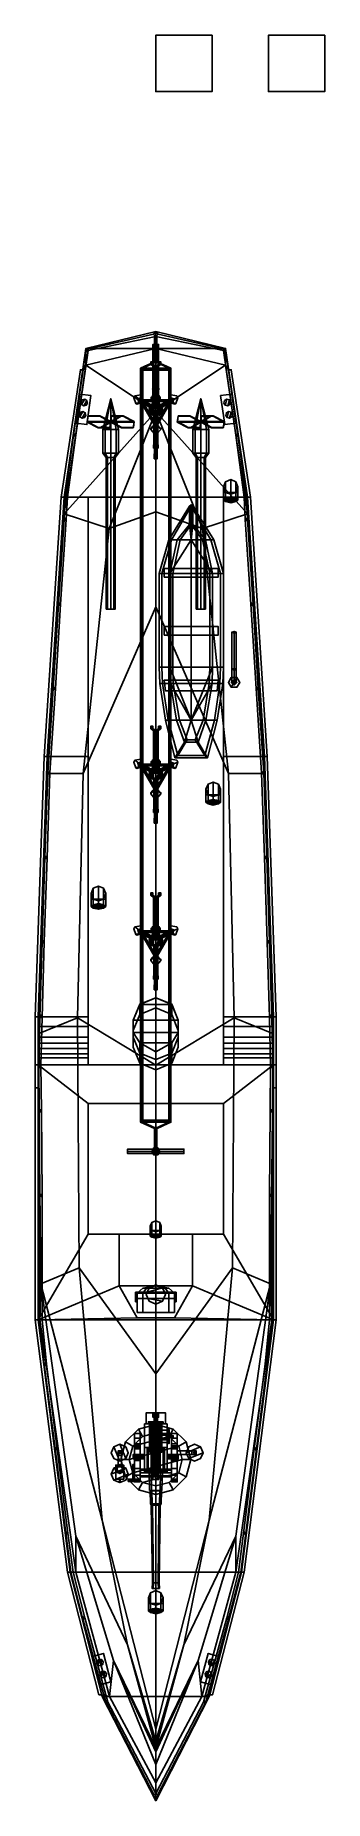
# Model space of a CAD drawing. Header units: millimetres. Extents: x -2.1 to 3, y -13.1 to 18.3.
import ezdxf

# ---------------------------------------------------------------- set-up
doc = ezdxf.new("R2010")
doc.units = ezdxf.units.MM
for name, color, linetype in [('barrel', 1, 'Continuous'), ('boats', 1, 'Continuous'), ('gun', 1, 'Continuous'), ('h2', 6, 'Continuous'), ('prop', 1, 'Continuous'), ('railings', 6, 'Continuous'), ('sleeve', 5, 'Continuous'), ('superstructure', 3, 'Continuous'), ('turret', 2, 'Continuous')]:
    doc.layers.add(name, color=color, linetype=linetype)

msp = doc.modelspace()

# ---------------------------------------------------------------- linework, layer by layer
for points in [[(1, 18.29, 1), (1, 18.29), (0, 18.29), (0, 18.29, 1)], [(1, 18.29), (1, 17.29), (0, 17.29), (0, 18.29)], [(0, 18.29), (0, 17.29), (0, 17.29, 1), (0, 18.29, 1)], [(0, 18.29, 1), (0, 17.29, 1), (1, 17.29, 1), (1, 18.29, 1)], [(1, 17.29, 1), (1, 17.29), (1, 18.29), (1, 18.29, 1)], [(3, 18.29), (3, 17.29), (2, 17.29), (2, 18.29)], [(2, 18.29), (2, 17.29), (3, 17.29), (3, 18.29)], [(0, 17.29, 1), (0, 17.29), (1, 17.29), (1, 17.29, 1)], [(0, 12.73, -0.02), (-1.24, 12.43, -0.02), (-1.24, 12.73, 1.02), (0, 13.03, 1.02)], [(0, 13.03, 1.02), (-1.24, 12.73, 1.02), (1.24, 12.73, 1.02), (0, 13.03, 1.02)], [(0, 13.02, 1.02), (-0.04, 12.98, 1.02), (-0.04, 12.98, 4.1), (0, 13.02, 4.1)], [(0, 13.02, 4.1), (-0.04, 12.98, 4.1), (0, 12.94, 4.1), (0.04, 12.98, 4.1)], [(-0.04, 12.98, 1.02), (0, 12.94, 1.02), (0, 12.94, 4.1), (-0.04, 12.98, 4.1)], [(0, 12.967, 3.94), (-0.02, 12.961, 3.921), (-0.02, 12.494, 4.068), (0, 12.5, 4.087)], [(-0.02, 12.961, 3.921), (0, 12.955, 3.901), (0, 12.488, 4.049), (-0.02, 12.494, 4.068)], [(0.04, 12.98, 1.02), (0, 13.02, 1.02), (0, 13.02, 4.1), (0.04, 12.98, 4.1)], [(0, 12.94, 1.02), (0.04, 12.98, 1.02), (0.04, 12.98, 4.1), (0, 12.94, 4.1)], [(0.02, 12.961, 3.921), (0, 12.967, 3.94), (0, 12.5, 4.087), (0.02, 12.494, 4.068)], [(0, 12.955, 3.901), (0.02, 12.961, 3.921), (0.02, 12.494, 4.068), (0, 12.488, 4.049)], [(-1.24, 12.73, 1.02), (-1.63, 10.09, 1.02), (1.63, 10.09, 1.02), (1.24, 12.73, 1.02)], [(-1.24, 12.73, 1.02), (-1.29, 12.35, 1), (-1.63, 10.09, 1.02), (-1.24, 12.73, 1.02)], [(-1.24, 12.43, -0.02), (-1.29, 12.35, 0.82), (-1.29, 12.35, 1), (-1.24, 12.73, 1.02)], [(-1.24, 12.43, -0.02), (0, 12.73, -0.02), (0, 11.61, -0.25)], [(-0.05, 12.8, -1.29), (-0.05, 11.59, -1.29), (-0.05, 11.59, -0.84), (-0.05, 12.01, -0.84)], [(-0.05, 12.8, -1.29), (-0.05, 12.01, -0.84), (-0.05, 12.01, -0.29), (-0.05, 12.8, -0.29)], [(0.05, 12.8, -0.29), (0.05, 12.8, -1.29), (-0.05, 12.8, -1.29), (-0.05, 12.8, -0.29)], [(0.05, 12.8, -1.29), (0.05, 11.59, -1.29), (-0.05, 11.59, -1.29), (-0.05, 12.8, -1.29)], [(-0.05, 12.8, -0.29), (-0.05, 12.01, -0.29), (0.05, 12.01, -0.29), (0.05, 12.8, -0.29)], [(0.05, 11.59, -0.84), (0.05, 11.59, -1.29), (0.05, 12.8, -1.29), (0.05, 12.01, -0.84)], [(0.05, 12.01, -0.29), (0.05, 12.01, -0.84), (0.05, 12.8, -1.29), (0.05, 12.8, -0.29)], [(-1.24, 12.43, -0.02), (-1.63, 9.79, -0.02), (-1.63, 10.09, 0.82), (-1.29, 12.35, 0.82)], [(-1.24, 12.43, -0.02), (0, 11.61, -0.25), (-1.63, 9.79, -0.02)], [(-1.29, 12.35, 1), (-1.63, 10.09, 1), (-1.63, 10.09, 1.02), (-1.29, 12.35, 1)], [(0, 12.5, 4.087), (-0.02, 12.494, 4.068), (-0.27, 12.379, 4.104), (-0.25, 12.385, 4.123)], [(-0.02, 12.494, 4.068), (0, 12.488, 4.049), (-0.25, 12.373, 4.085), (-0.27, 12.379, 4.104)], [(-0.25, 12.385, 4.123), (-0.27, 12.379, 4.104), (-0.27, -1.011, 8.326), (-0.25, -1.005, 8.345)], [(-0.27, 12.379, 4.104), (-0.25, 12.373, 4.085), (-0.25, -1.017, 8.307), (-0.27, -1.011, 8.326)], [(0, 12.484, 4.071), (0, 12.5, 4.087), (-0.25, 12.385, 4.123), (-0.23, 12.379, 4.104)], [(0, 12.488, 4.049), (0, 12.484, 4.071), (-0.23, 12.379, 4.104), (-0.25, 12.373, 4.085)], [(-0.23, 12.379, 4.104), (-0.25, 12.385, 4.123), (-0.25, -1.005, 8.345), (-0.23, -1.011, 8.326)], [(-0.25, 12.373, 4.085), (-0.23, 12.379, 4.104), (-0.23, -1.011, 8.326), (-0.25, -1.017, 8.307)], [(0.25, 12.366, 4.129), (0.23, 12.379, 4.104), (-0.23, 12.379, 4.104), (-0.25, 12.366, 4.129)], [(0.23, 12.379, 4.104), (0.25, 12.354, 4.091), (-0.25, 12.354, 4.091), (-0.23, 12.379, 4.104)], [(0.23, 12.341, 4.116), (0.25, 12.366, 4.129), (-0.25, 12.366, 4.129), (-0.23, 12.341, 4.116)], [(0.25, 12.354, 4.091), (0.23, 12.341, 4.116), (-0.23, 12.341, 4.116), (-0.25, 12.354, 4.091)], [(0.02, 12.494, 4.068), (0, 12.5, 4.087), (0.25, 12.385, 4.123), (0.27, 12.379, 4.104)], [(0, 12.5, 4.087), (0, 12.484, 4.071), (0.23, 12.379, 4.104), (0.25, 12.385, 4.123)], [(0, 12.488, 4.049), (0.02, 12.494, 4.068), (0.27, 12.379, 4.104), (0.25, 12.373, 4.085)], [(0, 12.484, 4.071), (0, 12.488, 4.049), (0.25, 12.373, 4.085), (0.23, 12.379, 4.104)], [(0.25, 12.385, 4.123), (0.23, 12.379, 4.104), (0.23, -1.011, 8.326), (0.25, -1.005, 8.345)], [(0.23, 12.379, 4.104), (0.25, 12.373, 4.085), (0.25, -1.017, 8.307), (0.23, -1.011, 8.326)], [(0.27, 12.379, 4.104), (0.25, 12.385, 4.123), (0.25, -1.005, 8.345), (0.27, -1.011, 8.326)], [(0.25, 12.373, 4.085), (0.27, 12.379, 4.104), (0.27, -1.011, 8.326), (0.25, -1.017, 8.307)], [(1.34, 12.35, 0.82), (1.68, 10.09, 0.82), (1.63, 10.09, 0.82), (1.29, 12.35, 0.82)], [(1.34, 12.35, 1), (1.34, 12.35, 0.82), (1.29, 12.35, 0.82), (1.29, 12.35, 1)], [(1.29, 12.35, 1), (1.63, 10.09, 1), (1.68, 10.09, 1), (1.34, 12.35, 1)], [(1.68, 10.09, 1), (1.68, 10.09, 0.82), (1.34, 12.35, 0.82), (1.34, 12.35, 1)], [(-1.35, 11.92, 1.02), (-1.422, 11.405, 1.02), (-1.422, 11.405, 1.06), (-1.35, 11.92, 1.06)], [(-1.35, 11.92, 1.06), (-1.422, 11.405, 1.06), (-1.224, 11.377, 1.06), (-1.152, 11.892, 1.06)], [(-1.152, 11.892, 1.06), (-1.152, 11.892, 1.02), (-1.35, 11.92, 1.02), (-1.35, 11.92, 1.06)], [(0, 12.07, -0.84), (-0.06, 12.01, -0.84), (-0.06, 12.01, -0.07), (0, 12.07, -0.07)], [(-0.06, 12.01, -0.84), (0, 11.95, -0.84), (0, 11.95, -0.07), (-0.06, 12.01, -0.07)], [(-0.05, 12.01, -0.84), (-0.05, 11.59, -0.84), (0.05, 11.59, -0.84), (0.05, 12.01, -0.84)], [(0.06, 12.01, -0.84), (0, 12.07, -0.84), (0, 12.07, -0.07), (0.06, 12.01, -0.07)], [(0, 11.95, -0.84), (0.06, 12.01, -0.84), (0.06, 12.01, -0.07), (0, 11.95, -0.07)], [(1.35, 11.92, 1.06), (1.35, 11.92, 1.02), (1.152, 11.892, 1.02), (1.152, 11.892, 1.06)], [(1.152, 11.892, 1.06), (1.224, 11.377, 1.06), (1.422, 11.405, 1.06), (1.35, 11.92, 1.06)], [(1.422, 11.405, 1.06), (1.422, 11.405, 1.02), (1.35, 11.92, 1.02), (1.35, 11.92, 1.06)], [(0, 11.61, -0.25), (-0.83, 9.53, -0.86), (-1.63, 9.79, -0.02)], [(-1.337, 11.598, 1.18), (-1.36, 11.558, 1.18), (-1.349, 11.513, 1.18), (-1.293, 11.609, 1.18)], [(-1.293, 11.609, 1.18), (-1.349, 11.513, 1.18), (-1.309, 11.49, 1.18), (-1.253, 11.586, 1.18)], [(-1.293, 11.609, 1.06), (-1.337, 11.598, 1.06), (-1.337, 11.598, 1.18), (-1.293, 11.609, 1.18)], [(-1.307, 11.815, 1.18), (-1.33, 11.776, 1.18), (-1.318, 11.731, 1.18), (-1.262, 11.827, 1.18)], [(-1.307, 11.815, 1.06), (-1.33, 11.776, 1.06), (-1.33, 11.776, 1.18), (-1.307, 11.815, 1.18)], [(-1.33, 11.776, 1.06), (-1.318, 11.731, 1.06), (-1.318, 11.731, 1.18), (-1.33, 11.776, 1.18)], [(-1.262, 11.827, 1.18), (-1.318, 11.731, 1.18), (-1.279, 11.708, 1.18), (-1.223, 11.804, 1.18)], [(-1.318, 11.731, 1.06), (-1.279, 11.708, 1.06), (-1.279, 11.708, 1.18), (-1.318, 11.731, 1.18)], [(-1.262, 11.827, 1.06), (-1.307, 11.815, 1.06), (-1.307, 11.815, 1.18), (-1.262, 11.827, 1.18)], [(-1.253, 11.586, 1.06), (-1.293, 11.609, 1.06), (-1.293, 11.609, 1.18), (-1.253, 11.586, 1.18)], [(-1.223, 11.804, 1.18), (-1.279, 11.708, 1.18), (-1.234, 11.72, 1.18), (-1.211, 11.759, 1.18)], [(-1.279, 11.708, 1.06), (-1.234, 11.72, 1.06), (-1.234, 11.72, 1.18), (-1.279, 11.708, 1.18)], [(-1.223, 11.804, 1.06), (-1.262, 11.827, 1.06), (-1.262, 11.827, 1.18), (-1.223, 11.804, 1.18)], [(-1.234, 11.72, 1.06), (-1.211, 11.759, 1.06), (-1.211, 11.759, 1.18), (-1.234, 11.72, 1.18)], [(-1.224, 11.377, 1.06), (-1.224, 11.377, 1.02), (-1.152, 11.892, 1.02), (-1.152, 11.892, 1.06)], [(-1.211, 11.759, 1.06), (-1.223, 11.804, 1.06), (-1.223, 11.804, 1.18), (-1.211, 11.759, 1.18)], [(0, 11.61, -0.25), (0, 9.83, -0.86), (-0.83, 9.53, -0.86)], [(-0.357, 11.752, 1.04), (-0.234, 11.785, 1.04), (-0.371, 11.887, 1.04), (-0.391, 11.853, 1.04)], [(-0.391, 11.853, 1.04), (-0.371, 11.887, 1.04), (-0.371, 11.887, 1.02), (-0.391, 11.853, 1.02)], [(-0.391, 11.853, 1.02), (-0.357, 11.752, 1.02), (-0.357, 11.752, 1.04), (-0.391, 11.853, 1.04)], [(-0.371, 11.887, 1.04), (-0.267, 11.908, 1.04), (-0.267, 11.908, 1.02), (-0.371, 11.887, 1.02)], [(-0.371, 11.887, 1.04), (-0.234, 11.785, 1.04), (-0.267, 11.908, 1.04), (-0.371, 11.887, 1.04)], [(-0.339, 11.742, 1.04), (-0.285, 11.757, 1.04), (-0.234, 11.785, 1.04), (-0.357, 11.752, 1.04)], [(-0.357, 11.752, 1.02), (-0.339, 11.742, 1.02), (-0.339, 11.742, 1.04), (-0.357, 11.752, 1.04)], [(-0.339, 11.742, 1.02), (-0.285, 11.757, 1.02), (-0.285, 11.757, 1.04), (-0.339, 11.742, 1.04)], [(-0.289, 11.817, 1.136), (-0.256, 11.827, 1.13), (-0.266, 11.85, 1.04), (-0.32, 11.835, 1.04)], [(-0.281, 11.783, 1.13), (-0.289, 11.817, 1.136), (-0.32, 11.835, 1.04), (-0.306, 11.78, 1.04)], [(-0.248, 11.793, 1.124), (-0.281, 11.783, 1.13), (-0.306, 11.78, 1.04), (-0.251, 11.795, 1.04)], [(-0.256, 11.827, 1.13), (-0.289, 11.817, 1.136), (-0.1, 11.707, 1.8), (-0.065, 11.717, 1.8)], [(-0.289, 11.817, 1.136), (-0.281, 11.783, 1.13), (-0.09, 11.673, 1.8), (-0.1, 11.707, 1.8)], [(-0.234, 11.785, 1.04), (-0.285, 11.757, 1.04), (-0.285, 11.757, 1.02), (-0.234, 11.785, 1.02)], [(-0.281, 11.783, 1.13), (-0.248, 11.793, 1.124), (-0.056, 11.682, 1.8), (-0.09, 11.673, 1.8)], [(-0.013, 11.342, 1.14), (0, 11.35, 1.155), (-0.26, 11.8, 1.155), (-0.273, 11.793, 1.14)], [(0, 11.35, 1.125), (-0.013, 11.342, 1.14), (-0.273, 11.793, 1.14), (-0.26, 11.8, 1.125)], [(-0.234, 11.785, 1.04), (-0.235, 11.843, 1.04), (-0.249, 11.898, 1.04), (-0.267, 11.908, 1.04)], [(-0.267, 11.908, 1.04), (-0.249, 11.898, 1.04), (-0.249, 11.898, 1.02), (-0.267, 11.908, 1.02)], [(-0.256, 11.827, 1.13), (-0.248, 11.793, 1.124), (-0.251, 11.795, 1.04), (-0.266, 11.85, 1.04)], [(-0.26, 11.815, 1.14), (-0.26, 11.8, 1.155), (0.26, 11.8, 1.155), (0.26, 11.815, 1.14)], [(-0.26, 11.8, 1.125), (-0.26, 11.815, 1.14), (0.26, 11.815, 1.14), (0.26, 11.8, 1.125)], [(0, 11.35, 1.155), (0.013, 11.357, 1.14), (-0.247, 11.808, 1.14), (-0.26, 11.8, 1.155)], [(0.013, 11.357, 1.14), (0, 11.35, 1.125), (-0.26, 11.8, 1.125), (-0.247, 11.808, 1.14)], [(-0.26, 11.8, 1.155), (-0.26, 11.785, 1.14), (0.26, 11.785, 1.14), (0.26, 11.8, 1.155)], [(-0.26, 11.785, 1.14), (-0.26, 11.8, 1.125), (0.26, 11.8, 1.125), (0.26, 11.785, 1.14)], [(-0.248, 11.793, 1.124), (-0.256, 11.827, 1.13), (-0.065, 11.717, 1.8), (-0.056, 11.682, 1.8)], [(-0.249, 11.898, 1.04), (-0.235, 11.843, 1.04), (-0.235, 11.843, 1.02), (-0.249, 11.898, 1.02)], [(-0.234, 11.785, 1.02), (-0.235, 11.843, 1.02), (-0.235, 11.843, 1.04), (-0.234, 11.785, 1.04)], [(0.26, 11.8, 1.155), (0.247, 11.808, 1.14), (-0.013, 11.357, 1.14), (0, 11.35, 1.155)], [(0.247, 11.808, 1.14), (0.26, 11.8, 1.125), (0, 11.35, 1.125), (-0.013, 11.357, 1.14)], [(0.273, 11.793, 1.14), (0.26, 11.8, 1.155), (0, 11.35, 1.155), (0.013, 11.342, 1.14)], [(0.26, 11.8, 1.125), (0.273, 11.793, 1.14), (0.013, 11.342, 1.14), (0, 11.35, 1.125)], [(0.256, 11.827, 1.13), (0.248, 11.793, 1.124), (0.056, 11.682, 1.8), (0.065, 11.717, 1.8)], [(0.248, 11.793, 1.124), (0.281, 11.783, 1.13), (0.09, 11.673, 1.8), (0.056, 11.682, 1.8)], [(0.289, 11.817, 1.136), (0.256, 11.827, 1.13), (0.065, 11.717, 1.8), (0.1, 11.707, 1.8)], [(0.281, 11.783, 1.13), (0.289, 11.817, 1.136), (0.1, 11.707, 1.8), (0.09, 11.673, 1.8)], [(0.249, 11.898, 1.04), (0.235, 11.843, 1.04), (0.234, 11.785, 1.04), (0.267, 11.908, 1.04)], [(0.267, 11.908, 1.04), (0.234, 11.785, 1.04), (0.391, 11.853, 1.04), (0.371, 11.887, 1.04)], [(0.391, 11.853, 1.04), (0.234, 11.785, 1.04), (0.357, 11.752, 1.04), (0.391, 11.853, 1.04)], [(0.234, 11.785, 1.04), (0.235, 11.843, 1.04), (0.235, 11.843, 1.02), (0.234, 11.785, 1.02)], [(0.234, 11.785, 1.04), (0.285, 11.757, 1.04), (0.339, 11.742, 1.04), (0.357, 11.752, 1.04)], [(0.234, 11.785, 1.02), (0.285, 11.757, 1.02), (0.285, 11.757, 1.04), (0.234, 11.785, 1.04)], [(0.249, 11.898, 1.02), (0.235, 11.843, 1.02), (0.235, 11.843, 1.04), (0.249, 11.898, 1.04)], [(0.248, 11.793, 1.124), (0.256, 11.827, 1.13), (0.266, 11.85, 1.04), (0.251, 11.795, 1.04)], [(0.281, 11.783, 1.13), (0.248, 11.793, 1.124), (0.251, 11.795, 1.04), (0.306, 11.78, 1.04)], [(0.267, 11.908, 1.02), (0.249, 11.898, 1.02), (0.249, 11.898, 1.04), (0.267, 11.908, 1.04)], [(0.256, 11.827, 1.13), (0.289, 11.817, 1.136), (0.32, 11.835, 1.04), (0.266, 11.85, 1.04)], [(0.371, 11.887, 1.02), (0.267, 11.908, 1.02), (0.267, 11.908, 1.04), (0.371, 11.887, 1.04)], [(0.289, 11.817, 1.136), (0.281, 11.783, 1.13), (0.306, 11.78, 1.04), (0.32, 11.835, 1.04)], [(0.339, 11.742, 1.04), (0.285, 11.757, 1.04), (0.285, 11.757, 1.02), (0.339, 11.742, 1.02)], [(0.357, 11.752, 1.04), (0.339, 11.742, 1.04), (0.339, 11.742, 1.02), (0.357, 11.752, 1.02)], [(0.391, 11.853, 1.04), (0.357, 11.752, 1.04), (0.357, 11.752, 1.02), (0.391, 11.853, 1.02)], [(0.371, 11.887, 1.04), (0.391, 11.853, 1.04), (0.391, 11.853, 1.02), (0.371, 11.887, 1.02)], [(1.152, 11.892, 1.02), (1.224, 11.377, 1.02), (1.224, 11.377, 1.06), (1.152, 11.892, 1.06)], [(1.223, 11.804, 1.18), (1.211, 11.759, 1.18), (1.234, 11.72, 1.18), (1.262, 11.827, 1.18)], [(1.223, 11.804, 1.06), (1.211, 11.759, 1.06), (1.211, 11.759, 1.18), (1.223, 11.804, 1.18)], [(1.211, 11.759, 1.06), (1.234, 11.72, 1.06), (1.234, 11.72, 1.18), (1.211, 11.759, 1.18)], [(1.262, 11.827, 1.06), (1.223, 11.804, 1.06), (1.223, 11.804, 1.18), (1.262, 11.827, 1.18)], [(1.262, 11.827, 1.18), (1.234, 11.72, 1.18), (1.279, 11.708, 1.18), (1.307, 11.815, 1.18)], [(1.234, 11.72, 1.06), (1.279, 11.708, 1.06), (1.279, 11.708, 1.18), (1.234, 11.72, 1.18)], [(1.253, 11.586, 1.18), (1.242, 11.541, 1.18), (1.265, 11.502, 1.18), (1.293, 11.609, 1.18)], [(1.293, 11.609, 1.06), (1.253, 11.586, 1.06), (1.253, 11.586, 1.18), (1.293, 11.609, 1.18)], [(1.307, 11.815, 1.06), (1.262, 11.827, 1.06), (1.262, 11.827, 1.18), (1.307, 11.815, 1.18)], [(1.293, 11.609, 1.18), (1.265, 11.502, 1.18), (1.309, 11.49, 1.18), (1.337, 11.598, 1.18)], [(1.307, 11.815, 1.18), (1.279, 11.708, 1.18), (1.318, 11.731, 1.18), (1.33, 11.776, 1.18)], [(1.279, 11.708, 1.06), (1.318, 11.731, 1.06), (1.318, 11.731, 1.18), (1.279, 11.708, 1.18)], [(1.337, 11.598, 1.06), (1.293, 11.609, 1.06), (1.293, 11.609, 1.18), (1.337, 11.598, 1.18)], [(1.33, 11.776, 1.06), (1.307, 11.815, 1.06), (1.307, 11.815, 1.18), (1.33, 11.776, 1.18)], [(1.318, 11.731, 1.06), (1.33, 11.776, 1.06), (1.33, 11.776, 1.18), (1.318, 11.731, 1.18)], [(-1.422, 11.405, 1.06), (-1.422, 11.405, 1.02), (-1.224, 11.377, 1.02), (-1.224, 11.377, 1.06)], [(-1.337, 11.598, 1.06), (-1.36, 11.558, 1.06), (-1.36, 11.558, 1.18), (-1.337, 11.598, 1.18)], [(-1.36, 11.558, 1.06), (-1.349, 11.513, 1.06), (-1.349, 11.513, 1.18), (-1.36, 11.558, 1.18)], [(-1.349, 11.513, 1.06), (-1.309, 11.49, 1.06), (-1.309, 11.49, 1.18), (-1.349, 11.513, 1.18)], [(-1.253, 11.586, 1.18), (-1.309, 11.49, 1.18), (-1.265, 11.502, 1.18), (-1.242, 11.541, 1.18)], [(-1.309, 11.49, 1.06), (-1.265, 11.502, 1.06), (-1.265, 11.502, 1.18), (-1.309, 11.49, 1.18)], [(-1.265, 11.502, 1.06), (-1.242, 11.541, 1.06), (-1.242, 11.541, 1.18), (-1.265, 11.502, 1.18)], [(-1.242, 11.541, 1.06), (-1.253, 11.586, 1.06), (-1.253, 11.586, 1.18), (-1.242, 11.541, 1.18)], [(-0.899, 11.29, -0.771), (-0.94, 11.29, -0.87), (-0.94, 10.87, -0.87), (-0.899, 10.87, -0.771)], [(-0.94, 11.29, -0.87), (-0.899, 11.29, -0.969), (-0.899, 10.87, -0.969), (-0.94, 10.87, -0.87)], [(-0.8, 11.29, -0.73), (-0.899, 11.29, -0.771), (-0.899, 10.87, -0.771), (-0.8, 10.87, -0.73)], [(-0.899, 11.29, -0.969), (-0.8, 11.29, -1.01), (-0.8, 10.87, -1.01), (-0.899, 10.87, -0.969)], [(-0.701, 11.29, -0.771), (-0.8, 11.29, -0.73), (-0.8, 10.87, -0.73), (-0.701, 10.87, -0.771)], [(-0.8, 11.29, -1.01), (-0.701, 11.29, -0.969), (-0.701, 10.87, -0.969), (-0.8, 10.87, -1.01)], [(-0.66, 11.29, -0.87), (-0.701, 11.29, -0.771), (-0.701, 10.87, -0.771), (-0.66, 10.87, -0.87)], [(-0.701, 11.29, -0.969), (-0.66, 11.29, -0.87), (-0.66, 10.87, -0.87), (-0.701, 10.87, -0.969)], [(-0.02, 11.21, 1.04), (0, 11.38, 1.04), (-0.09, 11.29, 1.04), (-0.02, 11.21, 1.04)], [(0, 11.38, 1.04), (-0.05, 11.35, 1.04), (-0.09, 11.31, 1.04), (-0.09, 11.29, 1.04)], [(-0.09, 11.31, 1.04), (-0.05, 11.35, 1.04), (-0.05, 11.35, 1.02), (-0.09, 11.31, 1.02)], [(-0.09, 11.29, 1.04), (-0.09, 11.31, 1.04), (-0.09, 11.31, 1.02), (-0.09, 11.29, 1.02)], [(-0.02, 11.21, 1.04), (-0.09, 11.29, 1.04), (-0.09, 11.29, 1.02), (-0.02, 11.21, 1.02)], [(-0.05, 11.59, -0.84), (-0.05, 11.59, -1.29), (0.05, 11.59, -1.29), (0.05, 11.59, -0.84)], [(0, 11.38, 1.02), (-0.05, 11.35, 1.02), (-0.05, 11.35, 1.04), (0, 11.38, 1.04)], [(-0.025, 11.34, 1.13), (0, 11.364, 1.124), (0, 11.36, 1.04), (-0.04, 11.32, 1.04)], [(0, 11.316, 1.136), (-0.025, 11.34, 1.13), (-0.04, 11.32, 1.04), (0, 11.28, 1.04)], [(0, 11.364, 1.124), (-0.025, 11.34, 1.13), (-0.025, 11.56, 1.8), (0, 11.585, 1.8)], [(-0.025, 11.34, 1.13), (0, 11.316, 1.136), (0, 11.535, 1.8), (-0.025, 11.56, 1.8)], [(0.09, 11.29, 1.04), (0, 11.38, 1.04), (-0.02, 11.21, 1.04), (0.02, 11.21, 1.04)], [(0.025, 11.34, 1.13), (0, 11.364, 1.124), (0, 11.585, 1.8), (0.025, 11.56, 1.8)], [(0, 11.316, 1.136), (0.025, 11.34, 1.13), (0.025, 11.56, 1.8), (0, 11.535, 1.8)], [(0, 11.38, 1.04), (0.05, 11.35, 1.04), (0.05, 11.35, 1.02), (0, 11.38, 1.02)], [(0.09, 11.31, 1.04), (0.05, 11.35, 1.04), (0, 11.38, 1.04), (0.09, 11.29, 1.04)], [(0, 11.364, 1.124), (0.025, 11.34, 1.13), (0.04, 11.32, 1.04), (0, 11.36, 1.04)], [(0.025, 11.34, 1.13), (0, 11.316, 1.136), (0, 11.28, 1.04), (0.04, 11.32, 1.04)], [(0.02, 11.21, 1.02), (0.09, 11.29, 1.02), (0.09, 11.29, 1.04), (0.02, 11.21, 1.04)], [(0.09, 11.31, 1.02), (0.05, 11.35, 1.02), (0.05, 11.35, 1.04), (0.09, 11.31, 1.04)], [(0.09, 11.29, 1.02), (0.09, 11.31, 1.02), (0.09, 11.31, 1.04), (0.09, 11.29, 1.04)], [(0.66, 11.29, -0.87), (0.701, 11.29, -0.969), (0.701, 10.87, -0.969), (0.66, 10.87, -0.87)], [(0.701, 11.29, -0.771), (0.66, 11.29, -0.87), (0.66, 10.87, -0.87), (0.701, 10.87, -0.771)], [(0.701, 11.29, -0.969), (0.8, 11.29, -1.01), (0.8, 10.87, -1.01), (0.701, 10.87, -0.969)], [(0.8, 11.29, -0.73), (0.701, 11.29, -0.771), (0.701, 10.87, -0.771), (0.8, 10.87, -0.73)], [(0.8, 11.29, -1.01), (0.899, 11.29, -0.969), (0.899, 10.87, -0.969), (0.8, 10.87, -1.01)], [(0.899, 11.29, -0.771), (0.8, 11.29, -0.73), (0.8, 10.87, -0.73), (0.899, 10.87, -0.771)], [(0.899, 11.29, -0.969), (0.94, 11.29, -0.87), (0.94, 10.87, -0.87), (0.899, 10.87, -0.969)], [(0.94, 11.29, -0.87), (0.899, 11.29, -0.771), (0.899, 10.87, -0.771), (0.94, 10.87, -0.87)], [(1.224, 11.377, 1.06), (1.224, 11.377, 1.02), (1.422, 11.405, 1.02), (1.422, 11.405, 1.06)], [(1.253, 11.586, 1.06), (1.242, 11.541, 1.06), (1.242, 11.541, 1.18), (1.253, 11.586, 1.18)], [(1.242, 11.541, 1.06), (1.265, 11.502, 1.06), (1.265, 11.502, 1.18), (1.242, 11.541, 1.18)], [(1.265, 11.502, 1.06), (1.309, 11.49, 1.06), (1.309, 11.49, 1.18), (1.265, 11.502, 1.18)], [(1.337, 11.598, 1.18), (1.309, 11.49, 1.18), (1.349, 11.513, 1.18), (1.36, 11.558, 1.18)], [(1.309, 11.49, 1.06), (1.349, 11.513, 1.06), (1.349, 11.513, 1.18), (1.309, 11.49, 1.18)], [(1.36, 11.558, 1.06), (1.337, 11.598, 1.06), (1.337, 11.598, 1.18), (1.36, 11.558, 1.18)], [(1.349, 11.513, 1.06), (1.36, 11.558, 1.06), (1.36, 11.558, 1.18), (1.349, 11.513, 1.18)], [(-0.8, 11.25, -0.02), (-0.8, 10.57, -0.02), (-0.8, 10.87, -0.73), (-0.8, 11.25, -0.73)], [(-0.8, 11.25, -0.73), (-0.8, 10.87, -0.73), (-0.8, 10.57, -0.02), (-0.8, 11.25, -0.02)], [(-0.8, 11.25, -0.73), (-0.8, 10.87, -0.73), (-0.8, 10.57, -0.02), (-0.8, 11.25, -0.02)], [(-0.8, 11.25, -0.02), (-0.8, 10.57, -0.02), (-0.8, 10.87, -0.73), (-0.8, 11.25, -0.73)], [(0.02, 11.21, 1.04), (-0.02, 11.21, 1.04), (-0.02, 11.21, 1.02), (0.02, 11.21, 1.02)], [(0.8, 11.25, -0.73), (0.8, 10.87, -0.73), (0.8, 10.57, -0.02), (0.8, 11.25, -0.02)], [(0.8, 11.25, -0.02), (0.8, 10.57, -0.02), (0.8, 10.87, -0.73), (0.8, 11.25, -0.73)], [(0.8, 11.25, -0.73), (0.8, 10.87, -0.73), (0.8, 10.57, -0.02), (0.8, 11.25, -0.02)], [(0.8, 11.25, -0.02), (0.8, 10.57, -0.02), (0.8, 10.87, -0.73), (0.8, 11.25, -0.73)], [(-0.857, 10.79, -0.927), (-0.88, 10.79, -0.87), (-0.94, 10.87, -0.87), (-0.899, 10.87, -0.969)], [(-0.88, 10.79, -0.87), (-0.857, 10.79, -0.813), (-0.899, 10.87, -0.771), (-0.94, 10.87, -0.87)], [(-0.8, 10.79, -0.95), (-0.857, 10.79, -0.927), (-0.899, 10.87, -0.969), (-0.8, 10.87, -1.01)], [(-0.857, 10.79, -0.813), (-0.8, 10.79, -0.79), (-0.8, 10.87, -0.73), (-0.899, 10.87, -0.771)], [(-0.857, 10.79, -0.813), (-0.88, 10.79, -0.87), (-0.88, 8.1, -0.83), (-0.857, 8.1, -0.773)], [(-0.88, 10.79, -0.87), (-0.857, 10.79, -0.927), (-0.857, 8.1, -0.887), (-0.88, 8.1, -0.83)], [(-0.8, 10.79, -0.79), (-0.857, 10.79, -0.813), (-0.857, 8.1, -0.773), (-0.8, 8.1, -0.75)], [(-0.857, 10.79, -0.927), (-0.8, 10.79, -0.95), (-0.8, 8.1, -0.91), (-0.857, 8.1, -0.887)], [(-0.743, 10.79, -0.927), (-0.8, 10.79, -0.95), (-0.8, 10.87, -1.01), (-0.701, 10.87, -0.969)], [(-0.8, 10.79, -0.79), (-0.743, 10.79, -0.813), (-0.701, 10.87, -0.771), (-0.8, 10.87, -0.73)], [(-0.743, 10.79, -0.813), (-0.8, 10.79, -0.79), (-0.8, 8.1, -0.75), (-0.743, 8.1, -0.773)], [(-0.8, 10.79, -0.95), (-0.743, 10.79, -0.927), (-0.743, 8.1, -0.887), (-0.8, 8.1, -0.91)], [(-0.72, 10.79, -0.87), (-0.743, 10.79, -0.927), (-0.701, 10.87, -0.969), (-0.66, 10.87, -0.87)], [(-0.743, 10.79, -0.813), (-0.72, 10.79, -0.87), (-0.66, 10.87, -0.87), (-0.701, 10.87, -0.771)], [(-0.72, 10.79, -0.87), (-0.743, 10.79, -0.813), (-0.743, 8.1, -0.773), (-0.72, 8.1, -0.83)], [(-0.743, 10.79, -0.927), (-0.72, 10.79, -0.87), (-0.72, 8.1, -0.83), (-0.743, 8.1, -0.887)], [(0.743, 10.79, -0.927), (0.72, 10.79, -0.87), (0.66, 10.87, -0.87), (0.701, 10.87, -0.969)], [(0.72, 10.79, -0.87), (0.743, 10.79, -0.813), (0.701, 10.87, -0.771), (0.66, 10.87, -0.87)], [(0.8, 10.79, -0.95), (0.743, 10.79, -0.927), (0.701, 10.87, -0.969), (0.8, 10.87, -1.01)], [(0.743, 10.79, -0.813), (0.8, 10.79, -0.79), (0.8, 10.87, -0.73), (0.701, 10.87, -0.771)], [(0.72, 10.79, -0.87), (0.743, 10.79, -0.927), (0.743, 8.1, -0.887), (0.72, 8.1, -0.83)], [(0.743, 10.79, -0.813), (0.72, 10.79, -0.87), (0.72, 8.1, -0.83), (0.743, 8.1, -0.773)], [(0.743, 10.79, -0.927), (0.8, 10.79, -0.95), (0.8, 8.1, -0.91), (0.743, 8.1, -0.887)], [(0.8, 10.79, -0.79), (0.743, 10.79, -0.813), (0.743, 8.1, -0.773), (0.8, 8.1, -0.75)], [(0.857, 10.79, -0.927), (0.8, 10.79, -0.95), (0.8, 10.87, -1.01), (0.899, 10.87, -0.969)], [(0.8, 10.79, -0.79), (0.857, 10.79, -0.813), (0.899, 10.87, -0.771), (0.8, 10.87, -0.73)], [(0.8, 10.79, -0.95), (0.857, 10.79, -0.927), (0.857, 8.1, -0.887), (0.8, 8.1, -0.91)], [(0.857, 10.79, -0.813), (0.8, 10.79, -0.79), (0.8, 8.1, -0.75), (0.857, 8.1, -0.773)], [(0.88, 10.79, -0.87), (0.857, 10.79, -0.927), (0.899, 10.87, -0.969), (0.94, 10.87, -0.87)], [(0.857, 10.79, -0.813), (0.88, 10.79, -0.87), (0.94, 10.87, -0.87), (0.899, 10.87, -0.771)], [(0.857, 10.79, -0.927), (0.88, 10.79, -0.87), (0.88, 8.1, -0.83), (0.857, 8.1, -0.887)], [(0.88, 10.79, -0.87), (0.857, 10.79, -0.813), (0.857, 8.1, -0.773), (0.88, 8.1, -0.83)], [(1.238, 10.362, 1.02), (1.2, 10.27, 1.02), (1.2, 10.27, 1.9), (1.238, 10.362, 1.98)], [(1.238, 10.362, 1.98), (1.2, 10.27, 1.9), (1.2, 10.17, 2.06), (1.238, 10.17, 2.22)], [(1.33, 10.4, 1.02), (1.238, 10.362, 1.02), (1.238, 10.362, 1.98), (1.33, 10.4, 2.02)], [(1.33, 10.4, 2.02), (1.238, 10.362, 1.98), (1.238, 10.17, 2.22), (1.33, 10.17, 2.33)], [(1.422, 10.362, 1.02), (1.33, 10.4, 1.02), (1.33, 10.4, 2.02), (1.422, 10.362, 1.98)], [(1.422, 10.362, 1.98), (1.33, 10.4, 2.02), (1.33, 10.17, 2.33), (1.422, 10.17, 2.22)], [(1.46, 10.27, 1.02), (1.422, 10.362, 1.02), (1.422, 10.362, 1.98), (1.46, 10.27, 1.9)], [(1.46, 10.27, 1.9), (1.422, 10.362, 1.98), (1.422, 10.17, 2.22), (1.46, 10.17, 2.06)], [(-1.63, 9.79, -0.02), (-1.93, 5.18, -0.02), (-1.93, 5.48, 0.82), (-1.63, 10.09, 0.82)], [(-1.63, 10.09, 1), (-1.93, 5.48, 1), (-1.93, 5.48, 1.02), (-1.63, 10.09, 1.02)], [(-1.63, 10.09, 1.02), (-1.93, 5.48, 1.02), (-1.2, 5.48, 1.02), (-1.2, 10.09, 1.02)], [(1.2, 10.27, 1.9), (1.238, 10.178, 1.8), (1.238, 10.17, 1.9), (1.2, 10.17, 2.06)], [(1.2, 10.27, 1.02), (1.238, 10.178, 1.02), (1.238, 10.178, 1.8), (1.2, 10.27, 1.9)], [(1.238, 10.07, 1.9), (1.2, 10.04, 2.06), (1.2, 10.17, 2.06), (1.238, 10.17, 1.9)], [(1.2, 10.04, 2.06), (1.238, 10.01, 2.22), (1.238, 10.17, 2.22), (1.2, 10.17, 2.06)], [(1.2, 10.09, 1.02), (1.2, 5.48, 1.02), (1.93, 5.48, 1.02), (1.63, 10.09, 1.02)], [(1.422, 10.07, 1.9), (1.46, 10.04, 2.06), (1.2, 10.04, 2.06), (1.238, 10.07, 1.9)], [(1.46, 10.04, 2.06), (1.422, 10.01, 2.22), (1.238, 10.01, 2.22), (1.2, 10.04, 2.06)], [(1.238, 10.178, 1.02), (1.33, 10.14, 1.02), (1.33, 10.14, 1.8), (1.238, 10.178, 1.8)], [(1.238, 10.178, 1.8), (1.33, 10.14, 1.8), (1.33, 10.14, 1.8), (1.238, 10.17, 1.9)], [(1.33, 10.09, 1.8), (1.238, 10.07, 1.9), (1.238, 10.17, 1.9), (1.33, 10.14, 1.8)], [(1.238, 10.01, 2.22), (1.33, 9.99, 2.33), (1.33, 10.17, 2.33), (1.238, 10.17, 2.22)], [(1.33, 10.09, 1.8), (1.422, 10.07, 1.9), (1.238, 10.07, 1.9), (1.33, 10.09, 1.8)], [(1.33, 10.14, 1.02), (1.422, 10.178, 1.02), (1.422, 10.178, 1.8), (1.33, 10.14, 1.8)], [(1.33, 10.14, 1.8), (1.422, 10.178, 1.8), (1.422, 10.17, 1.9), (1.33, 10.14, 1.8)], [(1.422, 10.07, 1.9), (1.33, 10.09, 1.8), (1.33, 10.14, 1.8), (1.422, 10.17, 1.9)], [(1.33, 9.99, 2.33), (1.422, 10.01, 2.22), (1.422, 10.17, 2.22), (1.33, 10.17, 2.33)], [(1.422, 10.178, 1.8), (1.46, 10.27, 1.9), (1.46, 10.17, 2.06), (1.422, 10.17, 1.9)], [(1.422, 10.178, 1.02), (1.46, 10.27, 1.02), (1.46, 10.27, 1.9), (1.422, 10.178, 1.8)], [(1.46, 10.04, 2.06), (1.422, 10.07, 1.9), (1.422, 10.17, 1.9), (1.46, 10.17, 2.06)], [(1.422, 10.01, 2.22), (1.46, 10.04, 2.06), (1.46, 10.17, 2.06), (1.422, 10.17, 2.22)], [(1.68, 10.09, 0.82), (1.98, 5.48, 0.82), (1.93, 5.48, 0.82), (1.63, 10.09, 0.82)], [(1.63, 10.09, 1), (1.93, 5.48, 1), (1.98, 5.48, 1), (1.68, 10.09, 1)], [(1.98, 5.48, 1), (1.98, 5.48, 0.82), (1.68, 10.09, 0.82), (1.68, 10.09, 1)], [(-0.83, 9.53, -0.86), (-1.29, 5.18, -0.86), (-1.93, 5.18, -0.02), (-1.63, 9.79, -0.02)], [(0, 9.83, -0.86), (0, 8.14, -1.46), (-1.29, 5.18, -0.86), (-0.83, 9.53, -0.86)], [(1.422, 10.01, 2.22), (1.33, 9.99, 2.33), (1.33, 9.99, 2.33), (1.238, 10.01, 2.22)], [(0, 8.14, -1.46), (0, 0, -1.26), (-1.39, 0.84, -0.86), (-1.29, 5.18, -0.86)], [(1.39, 7.046, 3.013), (1.35, 7.032, 3.051), (1.35, 7.69, 3.29), (1.39, 7.704, 3.252)], [(1.35, 7.69, 3.29), (1.39, 7.676, 3.328), (1.43, 7.69, 3.29), (1.39, 7.704, 3.252)], [(1.35, 7.032, 3.051), (1.39, 7.019, 3.088), (1.39, 7.676, 3.328), (1.35, 7.69, 3.29)], [(1.43, 7.032, 3.051), (1.39, 7.046, 3.013), (1.39, 7.704, 3.252), (1.43, 7.69, 3.29)], [(1.39, 7.019, 3.088), (1.43, 7.032, 3.051), (1.43, 7.69, 3.29), (1.39, 7.676, 3.328)], [(1.39, 6.84, 2.66), (1.35, 6.8, 2.66), (1.35, 7.032, 3.051), (1.39, 7.046, 3.013)], [(1.35, 6.8, 2.66), (1.39, 6.76, 2.66), (1.39, 7.019, 3.088), (1.35, 7.032, 3.051)], [(1.43, 6.8, 2.66), (1.39, 6.84, 2.66), (1.39, 7.046, 3.013), (1.43, 7.032, 3.051)], [(1.39, 6.76, 2.66), (1.43, 6.8, 2.66), (1.43, 7.032, 3.051), (1.39, 7.019, 3.088)], [(1.34, 6.887, 1), (1.29, 6.8, 1), (1.29, 6.8, 1.12), (1.34, 6.887, 1.12)], [(1.34, 6.887, 1.12), (1.29, 6.8, 1.12), (1.34, 6.713, 1.12), (1.44, 6.887, 1.12)], [(1.29, 6.8, 1), (1.34, 6.713, 1), (1.34, 6.713, 1.12), (1.29, 6.8, 1.12)], [(1.44, 6.887, 1), (1.34, 6.887, 1), (1.34, 6.887, 1.12), (1.44, 6.887, 1.12)], [(1.44, 6.887, 1.12), (1.34, 6.713, 1.12), (1.44, 6.713, 1.12), (1.49, 6.8, 1.12)], [(1.39, 6.85, 1.12), (1.34, 6.8, 1.12), (1.35, 6.8, 2.66), (1.39, 6.84, 2.66)], [(1.34, 6.8, 1.12), (1.39, 6.75, 1.12), (1.39, 6.76, 2.66), (1.35, 6.8, 2.66)], [(1.34, 6.713, 1), (1.44, 6.713, 1), (1.44, 6.713, 1.12), (1.34, 6.713, 1.12)], [(1.44, 6.8, 1.12), (1.39, 6.85, 1.12), (1.39, 6.84, 2.66), (1.43, 6.8, 2.66)], [(1.39, 6.75, 1.12), (1.44, 6.8, 1.12), (1.43, 6.8, 2.66), (1.39, 6.76, 2.66)], [(1.49, 6.8, 1), (1.44, 6.887, 1), (1.44, 6.887, 1.12), (1.49, 6.8, 1.12)], [(1.44, 6.713, 1), (1.49, 6.8, 1), (1.49, 6.8, 1.12), (1.44, 6.713, 1.12)], [(-1.93, 5.18, -0.02), (-2.09, 0.56, -0.02), (-2.09, 0.86, 0.82), (-1.93, 5.48, 0.82)], [(-1.93, 5.48, 1), (-2.09, 0.86, 1), (-2.09, 0.86, 1.02), (-1.93, 5.48, 1.02)], [(-1.93, 5.48, 1.02), (-2.09, 0.86, 1.02), (-1.2, 0.86, 1.02), (-1.2, 5.48, 1.02)], [(-0.357, 5.282, 1.9), (-0.234, 5.315, 1.9), (-0.371, 5.417, 1.9), (-0.391, 5.383, 1.9)], [(-0.391, 5.383, 1.9), (-0.371, 5.417, 1.9), (-0.371, 5.417, 1.88), (-0.391, 5.383, 1.88)], [(-0.391, 5.383, 1.88), (-0.357, 5.282, 1.88), (-0.357, 5.282, 1.9), (-0.391, 5.383, 1.9)], [(-0.371, 5.417, 1.9), (-0.267, 5.438, 1.9), (-0.267, 5.438, 1.88), (-0.371, 5.417, 1.88)], [(-0.371, 5.417, 1.9), (-0.234, 5.315, 1.9), (-0.267, 5.438, 1.9), (-0.371, 5.417, 1.9)], [(-0.289, 5.347, 1.996), (-0.256, 5.357, 1.99), (-0.266, 5.38, 1.9), (-0.32, 5.365, 1.9)], [(-0.281, 5.313, 1.99), (-0.289, 5.347, 1.996), (-0.32, 5.365, 1.9), (-0.306, 5.31, 1.9)], [(-0.256, 5.357, 1.99), (-0.289, 5.347, 1.996), (-0.1, 5.237, 2.66), (-0.065, 5.247, 2.66)], [(-0.289, 5.347, 1.996), (-0.281, 5.313, 1.99), (-0.09, 5.203, 2.66), (-0.1, 5.237, 2.66)], [(-0.013, 4.872, 2), (0, 4.88, 2.015), (-0.26, 5.33, 2.015), (-0.273, 5.323, 2)], [(0, 4.88, 1.985), (-0.013, 4.872, 2), (-0.273, 5.323, 2), (-0.26, 5.33, 1.985)], [(-0.234, 5.315, 1.9), (-0.235, 5.373, 1.9), (-0.249, 5.428, 1.9), (-0.267, 5.438, 1.9)], [(-0.267, 5.438, 1.9), (-0.249, 5.428, 1.9), (-0.249, 5.428, 1.88), (-0.267, 5.438, 1.88)], [(-0.256, 5.357, 1.99), (-0.248, 5.323, 1.984), (-0.251, 5.325, 1.9), (-0.266, 5.38, 1.9)], [(-0.26, 5.345, 2), (-0.26, 5.33, 2.015), (0.26, 5.33, 2.015), (0.26, 5.345, 2)], [(-0.26, 5.33, 1.985), (-0.26, 5.345, 2), (0.26, 5.345, 2), (0.26, 5.33, 1.985)], [(0, 4.88, 2.015), (0.013, 4.887, 2), (-0.247, 5.338, 2), (-0.26, 5.33, 2.015)], [(0.013, 4.887, 2), (0, 4.88, 1.985), (-0.26, 5.33, 1.985), (-0.247, 5.338, 2)], [(-0.26, 5.33, 2.015), (-0.26, 5.315, 2), (0.26, 5.315, 2), (0.26, 5.33, 2.015)], [(-0.26, 5.315, 2), (-0.26, 5.33, 1.985), (0.26, 5.33, 1.985), (0.26, 5.315, 2)], [(-0.248, 5.323, 1.984), (-0.256, 5.357, 1.99), (-0.065, 5.247, 2.66), (-0.056, 5.212, 2.66)], [(-0.249, 5.428, 1.9), (-0.235, 5.373, 1.9), (-0.235, 5.373, 1.88), (-0.249, 5.428, 1.88)], [(-0.234, 5.315, 1.88), (-0.235, 5.373, 1.88), (-0.235, 5.373, 1.9), (-0.234, 5.315, 1.9)], [(0.26, 5.33, 2.015), (0.247, 5.338, 2), (-0.013, 4.887, 2), (0, 4.88, 2.015)], [(0.247, 5.338, 2), (0.26, 5.33, 1.985), (0, 4.88, 1.985), (-0.013, 4.887, 2)], [(0.273, 5.323, 2), (0.26, 5.33, 2.015), (0, 4.88, 2.015), (0.013, 4.872, 2)], [(0.26, 5.33, 1.985), (0.273, 5.323, 2), (0.013, 4.872, 2), (0, 4.88, 1.985)], [(0.256, 5.357, 1.99), (0.248, 5.323, 1.984), (0.056, 5.212, 2.66), (0.065, 5.247, 2.66)], [(0.289, 5.347, 1.996), (0.256, 5.357, 1.99), (0.065, 5.247, 2.66), (0.1, 5.237, 2.66)], [(0.281, 5.313, 1.99), (0.289, 5.347, 1.996), (0.1, 5.237, 2.66), (0.09, 5.203, 2.66)], [(0.249, 5.428, 1.9), (0.235, 5.373, 1.9), (0.234, 5.315, 1.9), (0.267, 5.438, 1.9)], [(0.267, 5.438, 1.9), (0.234, 5.315, 1.9), (0.391, 5.383, 1.9), (0.371, 5.417, 1.9)], [(0.391, 5.383, 1.9), (0.234, 5.315, 1.9), (0.357, 5.282, 1.9), (0.391, 5.383, 1.9)], [(0.234, 5.315, 1.9), (0.235, 5.373, 1.9), (0.235, 5.373, 1.88), (0.234, 5.315, 1.88)], [(0.249, 5.428, 1.88), (0.235, 5.373, 1.88), (0.235, 5.373, 1.9), (0.249, 5.428, 1.9)], [(0.248, 5.323, 1.984), (0.256, 5.357, 1.99), (0.266, 5.38, 1.9), (0.251, 5.325, 1.9)], [(0.267, 5.438, 1.88), (0.249, 5.428, 1.88), (0.249, 5.428, 1.9), (0.267, 5.438, 1.9)], [(0.256, 5.357, 1.99), (0.289, 5.347, 1.996), (0.32, 5.365, 1.9), (0.266, 5.38, 1.9)], [(0.371, 5.417, 1.88), (0.267, 5.438, 1.88), (0.267, 5.438, 1.9), (0.371, 5.417, 1.9)], [(0.289, 5.347, 1.996), (0.281, 5.313, 1.99), (0.306, 5.31, 1.9), (0.32, 5.365, 1.9)], [(0.391, 5.383, 1.9), (0.357, 5.282, 1.9), (0.357, 5.282, 1.88), (0.391, 5.383, 1.88)], [(0.371, 5.417, 1.9), (0.391, 5.383, 1.9), (0.391, 5.383, 1.88), (0.371, 5.417, 1.88)], [(1.2, 5.48, 1.02), (1.2, 0.86, 1.02), (2.09, 0.86, 1.02), (1.93, 5.48, 1.02)], [(1.98, 5.48, 0.82), (2.14, 0.86, 0.82), (2.09, 0.86, 0.82), (1.93, 5.48, 0.82)], [(1.93, 5.48, 1), (2.09, 0.86, 1), (2.14, 0.86, 1), (1.98, 5.48, 1)], [(2.14, 0.86, 1), (2.14, 0.86, 0.82), (1.98, 5.48, 0.82), (1.98, 5.48, 1)], [(-1.29, 5.18, -0.86), (-1.39, 0.84, -0.86), (-2.09, 0.56, -0.02), (-1.93, 5.18, -0.02)], [(-0.339, 5.272, 1.9), (-0.285, 5.287, 1.9), (-0.234, 5.315, 1.9), (-0.357, 5.282, 1.9)], [(-0.357, 5.282, 1.88), (-0.339, 5.272, 1.88), (-0.339, 5.272, 1.9), (-0.357, 5.282, 1.9)], [(-0.339, 5.272, 1.88), (-0.285, 5.287, 1.88), (-0.285, 5.287, 1.9), (-0.339, 5.272, 1.9)], [(-0.248, 5.323, 1.984), (-0.281, 5.313, 1.99), (-0.306, 5.31, 1.9), (-0.251, 5.325, 1.9)], [(-0.234, 5.315, 1.9), (-0.285, 5.287, 1.9), (-0.285, 5.287, 1.88), (-0.234, 5.315, 1.88)], [(-0.281, 5.313, 1.99), (-0.248, 5.323, 1.984), (-0.056, 5.212, 2.66), (-0.09, 5.203, 2.66)], [(0, 4.894, 1.984), (-0.025, 4.87, 1.99), (-0.025, 5.09, 2.66), (0, 5.115, 2.66)], [(-0.025, 4.87, 1.99), (0, 4.846, 1.996), (0, 5.065, 2.66), (-0.025, 5.09, 2.66)], [(0.025, 4.87, 1.99), (0, 4.894, 1.984), (0, 5.115, 2.66), (0.025, 5.09, 2.66)], [(0, 4.846, 1.996), (0.025, 4.87, 1.99), (0.025, 5.09, 2.66), (0, 5.065, 2.66)], [(0.248, 5.323, 1.984), (0.281, 5.313, 1.99), (0.09, 5.203, 2.66), (0.056, 5.212, 2.66)], [(0.234, 5.315, 1.9), (0.285, 5.287, 1.9), (0.339, 5.272, 1.9), (0.357, 5.282, 1.9)], [(0.234, 5.315, 1.88), (0.285, 5.287, 1.88), (0.285, 5.287, 1.9), (0.234, 5.315, 1.9)], [(0.281, 5.313, 1.99), (0.248, 5.323, 1.984), (0.251, 5.325, 1.9), (0.306, 5.31, 1.9)], [(0.339, 5.272, 1.9), (0.285, 5.287, 1.9), (0.285, 5.287, 1.88), (0.339, 5.272, 1.88)], [(0.357, 5.282, 1.9), (0.339, 5.272, 1.9), (0.339, 5.272, 1.88), (0.357, 5.282, 1.88)], [(1.02, 5.03, 1.88), (0.928, 4.992, 1.88), (0.928, 4.992, 2.26), (1.02, 5.03, 2.3)], [(1.02, 5.03, 2.3), (0.928, 4.992, 2.26), (0.928, 4.8, 2.5), (1.02, 4.8, 2.61)], [(1.112, 4.992, 1.88), (1.02, 5.03, 1.88), (1.02, 5.03, 2.3), (1.112, 4.992, 2.26)], [(1.112, 4.992, 2.26), (1.02, 5.03, 2.3), (1.02, 4.8, 2.61), (1.112, 4.8, 2.5)], [(-0.02, 4.74, 1.9), (0, 4.91, 1.9), (-0.09, 4.82, 1.9), (-0.02, 4.74, 1.9)], [(0, 4.91, 1.9), (-0.05, 4.88, 1.9), (-0.09, 4.84, 1.9), (-0.09, 4.82, 1.9)], [(-0.09, 4.84, 1.9), (-0.05, 4.88, 1.9), (-0.05, 4.88, 1.88), (-0.09, 4.84, 1.88)], [(-0.09, 4.82, 1.9), (-0.09, 4.84, 1.9), (-0.09, 4.84, 1.88), (-0.09, 4.82, 1.88)], [(-0.02, 4.74, 1.9), (-0.09, 4.82, 1.9), (-0.09, 4.82, 1.88), (-0.02, 4.74, 1.88)], [(0, 4.91, 1.88), (-0.05, 4.88, 1.88), (-0.05, 4.88, 1.9), (0, 4.91, 1.9)], [(-0.025, 4.87, 1.99), (0, 4.894, 1.984), (0, 4.89, 1.9), (-0.04, 4.85, 1.9)], [(0, 4.846, 1.996), (-0.025, 4.87, 1.99), (-0.04, 4.85, 1.9), (0, 4.81, 1.9)], [(0.09, 4.82, 1.9), (0, 4.91, 1.9), (-0.02, 4.74, 1.9), (0.02, 4.74, 1.9)], [(0.02, 4.74, 1.9), (-0.02, 4.74, 1.9), (-0.02, 4.74, 1.88), (0.02, 4.74, 1.88)], [(0, 4.91, 1.9), (0.05, 4.88, 1.9), (0.05, 4.88, 1.88), (0, 4.91, 1.88)], [(0.09, 4.84, 1.9), (0.05, 4.88, 1.9), (0, 4.91, 1.9), (0.09, 4.82, 1.9)], [(0, 4.894, 1.984), (0.025, 4.87, 1.99), (0.04, 4.85, 1.9), (0, 4.89, 1.9)], [(0.025, 4.87, 1.99), (0, 4.846, 1.996), (0, 4.81, 1.9), (0.04, 4.85, 1.9)], [(0.02, 4.74, 1.88), (0.09, 4.82, 1.88), (0.09, 4.82, 1.9), (0.02, 4.74, 1.9)], [(0.09, 4.84, 1.88), (0.05, 4.88, 1.88), (0.05, 4.88, 1.9), (0.09, 4.84, 1.9)], [(0.09, 4.82, 1.88), (0.09, 4.84, 1.88), (0.09, 4.84, 1.9), (0.09, 4.82, 1.9)], [(0.928, 4.992, 2.26), (0.89, 4.9, 2.18), (0.89, 4.8, 2.34), (0.928, 4.8, 2.5)], [(0.928, 4.992, 1.88), (0.89, 4.9, 1.88), (0.89, 4.9, 2.18), (0.928, 4.992, 2.26)], [(0.89, 4.9, 2.18), (0.928, 4.808, 2.08), (0.928, 4.8, 2.18), (0.89, 4.8, 2.34)], [(0.89, 4.9, 1.88), (0.928, 4.808, 1.88), (0.928, 4.808, 2.08), (0.89, 4.9, 2.18)], [(0.928, 4.7, 2.18), (0.89, 4.67, 2.34), (0.89, 4.8, 2.34), (0.928, 4.8, 2.18)], [(0.89, 4.67, 2.34), (0.928, 4.64, 2.5), (0.928, 4.8, 2.5), (0.89, 4.8, 2.34)], [(0.928, 4.808, 1.88), (1.02, 4.77, 1.88), (1.02, 4.77, 2.08), (0.928, 4.808, 2.08)], [(0.928, 4.808, 2.08), (1.02, 4.77, 2.08), (1.02, 4.77, 2.08), (0.928, 4.8, 2.18)], [(1.02, 4.72, 2.08), (0.928, 4.7, 2.18), (0.928, 4.8, 2.18), (1.02, 4.77, 2.08)], [(0.928, 4.64, 2.5), (1.02, 4.62, 2.61), (1.02, 4.8, 2.61), (0.928, 4.8, 2.5)], [(1.02, 4.72, 2.08), (1.112, 4.7, 2.18), (0.928, 4.7, 2.18), (1.02, 4.72, 2.08)], [(1.02, 4.77, 1.88), (1.112, 4.808, 1.88), (1.112, 4.808, 2.08), (1.02, 4.77, 2.08)], [(1.02, 4.77, 2.08), (1.112, 4.808, 2.08), (1.112, 4.8, 2.18), (1.02, 4.77, 2.08)], [(1.112, 4.7, 2.18), (1.02, 4.72, 2.08), (1.02, 4.77, 2.08), (1.112, 4.8, 2.18)], [(1.02, 4.62, 2.61), (1.112, 4.64, 2.5), (1.112, 4.8, 2.5), (1.02, 4.8, 2.61)], [(1.15, 4.9, 2.18), (1.112, 4.992, 2.26), (1.112, 4.8, 2.5), (1.15, 4.8, 2.34)], [(1.15, 4.9, 1.88), (1.112, 4.992, 1.88), (1.112, 4.992, 2.26), (1.15, 4.9, 2.18)], [(1.112, 4.808, 2.08), (1.15, 4.9, 2.18), (1.15, 4.8, 2.34), (1.112, 4.8, 2.18)], [(1.112, 4.808, 1.88), (1.15, 4.9, 1.88), (1.15, 4.9, 2.18), (1.112, 4.808, 2.08)], [(1.15, 4.67, 2.34), (1.112, 4.7, 2.18), (1.112, 4.8, 2.18), (1.15, 4.8, 2.34)], [(1.112, 4.64, 2.5), (1.15, 4.67, 2.34), (1.15, 4.8, 2.34), (1.112, 4.8, 2.5)], [(1.112, 4.7, 2.18), (1.15, 4.67, 2.34), (0.89, 4.67, 2.34), (0.928, 4.7, 2.18)], [(1.15, 4.67, 2.34), (1.112, 4.64, 2.5), (0.928, 4.64, 2.5), (0.89, 4.67, 2.34)], [(1.112, 4.64, 2.5), (1.02, 4.62, 2.61), (1.02, 4.62, 2.61), (0.928, 4.64, 2.5)], [(-1.112, 3.142, 1.88), (-1.15, 3.05, 1.88), (-1.15, 3.05, 2.18), (-1.112, 3.142, 2.26)], [(-1.112, 3.142, 2.26), (-1.15, 3.05, 2.18), (-1.15, 2.95, 2.34), (-1.112, 2.95, 2.5)], [(-1.02, 3.18, 1.88), (-1.112, 3.142, 1.88), (-1.112, 3.142, 2.26), (-1.02, 3.18, 2.3)], [(-1.02, 3.18, 2.3), (-1.112, 3.142, 2.26), (-1.112, 2.95, 2.5), (-1.02, 2.95, 2.61)], [(-0.928, 3.142, 1.88), (-1.02, 3.18, 1.88), (-1.02, 3.18, 2.3), (-0.928, 3.142, 2.26)], [(-0.928, 3.142, 2.26), (-1.02, 3.18, 2.3), (-1.02, 2.95, 2.61), (-0.928, 2.95, 2.5)], [(-0.89, 3.05, 1.88), (-0.928, 3.142, 1.88), (-0.928, 3.142, 2.26), (-0.89, 3.05, 2.18)], [(-0.89, 3.05, 2.18), (-0.928, 3.142, 2.26), (-0.928, 2.95, 2.5), (-0.89, 2.95, 2.34)], [(-1.15, 3.05, 1.88), (-1.112, 2.958, 1.88), (-1.112, 2.958, 2.08), (-1.15, 3.05, 2.18)], [(-1.15, 3.05, 2.18), (-1.112, 2.958, 2.08), (-1.112, 2.95, 2.18), (-1.15, 2.95, 2.34)], [(-1.112, 2.85, 2.18), (-1.15, 2.82, 2.34), (-1.15, 2.95, 2.34), (-1.112, 2.95, 2.18)], [(-1.15, 2.82, 2.34), (-1.112, 2.79, 2.5), (-1.112, 2.95, 2.5), (-1.15, 2.95, 2.34)], [(-0.928, 2.85, 2.18), (-0.89, 2.82, 2.34), (-1.15, 2.82, 2.34), (-1.112, 2.85, 2.18)], [(-1.112, 2.958, 1.88), (-1.02, 2.92, 1.88), (-1.02, 2.92, 2.08), (-1.112, 2.958, 2.08)], [(-1.112, 2.958, 2.08), (-1.02, 2.92, 2.08), (-1.02, 2.92, 2.08), (-1.112, 2.95, 2.18)], [(-1.02, 2.87, 2.08), (-1.112, 2.85, 2.18), (-1.112, 2.95, 2.18), (-1.02, 2.92, 2.08)], [(-1.112, 2.79, 2.5), (-1.02, 2.77, 2.61), (-1.02, 2.95, 2.61), (-1.112, 2.95, 2.5)], [(-1.02, 2.87, 2.08), (-0.928, 2.85, 2.18), (-1.112, 2.85, 2.18), (-1.02, 2.87, 2.08)], [(-1.02, 2.92, 1.88), (-0.928, 2.958, 1.88), (-0.928, 2.958, 2.08), (-1.02, 2.92, 2.08)], [(-1.02, 2.92, 2.08), (-0.928, 2.958, 2.08), (-0.928, 2.95, 2.18), (-1.02, 2.92, 2.08)], [(-0.928, 2.85, 2.18), (-1.02, 2.87, 2.08), (-1.02, 2.92, 2.08), (-0.928, 2.95, 2.18)], [(-1.02, 2.77, 2.61), (-0.928, 2.79, 2.5), (-0.928, 2.95, 2.5), (-1.02, 2.95, 2.61)], [(-0.928, 2.958, 1.88), (-0.89, 3.05, 1.88), (-0.89, 3.05, 2.18), (-0.928, 2.958, 2.08)], [(-0.928, 2.958, 2.08), (-0.89, 3.05, 2.18), (-0.89, 2.95, 2.34), (-0.928, 2.95, 2.18)], [(-0.89, 2.82, 2.34), (-0.928, 2.85, 2.18), (-0.928, 2.95, 2.18), (-0.89, 2.95, 2.34)], [(-0.928, 2.79, 2.5), (-0.89, 2.82, 2.34), (-0.89, 2.95, 2.34), (-0.928, 2.95, 2.5)], [(-0.89, 2.82, 2.34), (-0.928, 2.79, 2.5), (-1.112, 2.79, 2.5), (-1.15, 2.82, 2.34)], [(-0.928, 2.79, 2.5), (-1.02, 2.77, 2.61), (-1.02, 2.77, 2.61), (-1.112, 2.79, 2.5)], [(-0.357, 2.322, 1.9), (-0.234, 2.355, 1.9), (-0.371, 2.457, 1.9), (-0.391, 2.423, 1.9)], [(-0.391, 2.423, 1.9), (-0.371, 2.457, 1.9), (-0.371, 2.457, 1.88), (-0.391, 2.423, 1.88)], [(-0.391, 2.423, 1.88), (-0.357, 2.322, 1.88), (-0.357, 2.322, 1.9), (-0.391, 2.423, 1.9)], [(-0.371, 2.457, 1.9), (-0.267, 2.478, 1.9), (-0.267, 2.478, 1.88), (-0.371, 2.457, 1.88)], [(-0.371, 2.457, 1.9), (-0.234, 2.355, 1.9), (-0.267, 2.478, 1.9), (-0.371, 2.457, 1.9)], [(-0.339, 2.312, 1.9), (-0.285, 2.327, 1.9), (-0.234, 2.355, 1.9), (-0.357, 2.322, 1.9)], [(-0.357, 2.322, 1.88), (-0.339, 2.312, 1.88), (-0.339, 2.312, 1.9), (-0.357, 2.322, 1.9)], [(-0.339, 2.312, 1.88), (-0.285, 2.327, 1.88), (-0.285, 2.327, 1.9), (-0.339, 2.312, 1.9)], [(-0.289, 2.387, 1.996), (-0.256, 2.397, 1.99), (-0.266, 2.42, 1.9), (-0.32, 2.405, 1.9)], [(-0.281, 2.353, 1.99), (-0.289, 2.387, 1.996), (-0.32, 2.405, 1.9), (-0.306, 2.35, 1.9)], [(-0.248, 2.363, 1.984), (-0.281, 2.353, 1.99), (-0.306, 2.35, 1.9), (-0.251, 2.365, 1.9)], [(-0.256, 2.397, 1.99), (-0.289, 2.387, 1.996), (-0.1, 2.277, 2.66), (-0.065, 2.287, 2.66)], [(-0.289, 2.387, 1.996), (-0.281, 2.353, 1.99), (-0.09, 2.243, 2.66), (-0.1, 2.277, 2.66)], [(-0.234, 2.355, 1.9), (-0.285, 2.327, 1.9), (-0.285, 2.327, 1.88), (-0.234, 2.355, 1.88)], [(-0.281, 2.353, 1.99), (-0.248, 2.363, 1.984), (-0.056, 2.252, 2.66), (-0.09, 2.243, 2.66)], [(-0.013, 1.912, 2), (0, 1.92, 2.015), (-0.26, 2.37, 2.015), (-0.273, 2.363, 2)], [(0, 1.92, 1.985), (-0.013, 1.912, 2), (-0.273, 2.363, 2), (-0.26, 2.37, 1.985)], [(-0.234, 2.355, 1.9), (-0.235, 2.413, 1.9), (-0.249, 2.468, 1.9), (-0.267, 2.478, 1.9)], [(-0.267, 2.478, 1.9), (-0.249, 2.468, 1.9), (-0.249, 2.468, 1.88), (-0.267, 2.478, 1.88)], [(-0.256, 2.397, 1.99), (-0.248, 2.363, 1.984), (-0.251, 2.365, 1.9), (-0.266, 2.42, 1.9)], [(-0.26, 2.37, 1.985), (-0.26, 2.385, 2), (0.26, 2.385, 2), (0.26, 2.37, 1.985)], [(-0.26, 2.385, 2), (-0.26, 2.37, 2.015), (0.26, 2.37, 2.015), (0.26, 2.385, 2)], [(0, 1.92, 2.015), (0.013, 1.927, 2), (-0.247, 2.378, 2), (-0.26, 2.37, 2.015)], [(0.013, 1.927, 2), (0, 1.92, 1.985), (-0.26, 2.37, 1.985), (-0.247, 2.378, 2)], [(-0.26, 2.355, 2), (-0.26, 2.37, 1.985), (0.26, 2.37, 1.985), (0.26, 2.355, 2)], [(-0.26, 2.37, 2.015), (-0.26, 2.355, 2), (0.26, 2.355, 2), (0.26, 2.37, 2.015)], [(-0.248, 2.363, 1.984), (-0.256, 2.397, 1.99), (-0.065, 2.287, 2.66), (-0.056, 2.252, 2.66)], [(-0.249, 2.468, 1.9), (-0.235, 2.413, 1.9), (-0.235, 2.413, 1.88), (-0.249, 2.468, 1.88)], [(-0.234, 2.355, 1.88), (-0.235, 2.413, 1.88), (-0.235, 2.413, 1.9), (-0.234, 2.355, 1.9)], [(0.26, 2.37, 2.015), (0.247, 2.378, 2), (-0.013, 1.927, 2), (0, 1.92, 2.015)], [(0.247, 2.378, 2), (0.26, 2.37, 1.985), (0, 1.92, 1.985), (-0.013, 1.927, 2)], [(0.273, 2.363, 2), (0.26, 2.37, 2.015), (0, 1.92, 2.015), (0.013, 1.912, 2)], [(0.26, 2.37, 1.985), (0.273, 2.363, 2), (0.013, 1.912, 2), (0, 1.92, 1.985)], [(0.256, 2.397, 1.99), (0.248, 2.363, 1.984), (0.056, 2.252, 2.66), (0.065, 2.287, 2.66)], [(0.248, 2.363, 1.984), (0.281, 2.353, 1.99), (0.09, 2.243, 2.66), (0.056, 2.252, 2.66)], [(0.289, 2.387, 1.996), (0.256, 2.397, 1.99), (0.065, 2.287, 2.66), (0.1, 2.277, 2.66)], [(0.281, 2.353, 1.99), (0.289, 2.387, 1.996), (0.1, 2.277, 2.66), (0.09, 2.243, 2.66)], [(0.249, 2.468, 1.9), (0.235, 2.413, 1.9), (0.234, 2.355, 1.9), (0.267, 2.478, 1.9)], [(0.267, 2.478, 1.9), (0.234, 2.355, 1.9), (0.391, 2.423, 1.9), (0.371, 2.457, 1.9)], [(0.391, 2.423, 1.9), (0.234, 2.355, 1.9), (0.357, 2.322, 1.9), (0.391, 2.423, 1.9)], [(0.234, 2.355, 1.9), (0.235, 2.413, 1.9), (0.235, 2.413, 1.88), (0.234, 2.355, 1.88)], [(0.234, 2.355, 1.9), (0.285, 2.327, 1.9), (0.339, 2.312, 1.9), (0.357, 2.322, 1.9)], [(0.234, 2.355, 1.88), (0.285, 2.327, 1.88), (0.285, 2.327, 1.9), (0.234, 2.355, 1.9)], [(0.249, 2.468, 1.88), (0.235, 2.413, 1.88), (0.235, 2.413, 1.9), (0.249, 2.468, 1.9)], [(0.248, 2.363, 1.984), (0.256, 2.397, 1.99), (0.266, 2.42, 1.9), (0.251, 2.365, 1.9)], [(0.281, 2.353, 1.99), (0.248, 2.363, 1.984), (0.251, 2.365, 1.9), (0.306, 2.35, 1.9)], [(0.267, 2.478, 1.88), (0.249, 2.468, 1.88), (0.249, 2.468, 1.9), (0.267, 2.478, 1.9)], [(0.256, 2.397, 1.99), (0.289, 2.387, 1.996), (0.32, 2.405, 1.9), (0.266, 2.42, 1.9)], [(0.371, 2.457, 1.88), (0.267, 2.478, 1.88), (0.267, 2.478, 1.9), (0.371, 2.457, 1.9)], [(0.289, 2.387, 1.996), (0.281, 2.353, 1.99), (0.306, 2.35, 1.9), (0.32, 2.405, 1.9)], [(0.339, 2.312, 1.9), (0.285, 2.327, 1.9), (0.285, 2.327, 1.88), (0.339, 2.312, 1.88)], [(0.357, 2.322, 1.9), (0.339, 2.312, 1.9), (0.339, 2.312, 1.88), (0.357, 2.322, 1.88)], [(0.391, 2.423, 1.9), (0.357, 2.322, 1.9), (0.357, 2.322, 1.88), (0.391, 2.423, 1.88)], [(0.371, 2.457, 1.9), (0.391, 2.423, 1.9), (0.391, 2.423, 1.88), (0.371, 2.457, 1.88)], [(-0.02, 1.78, 1.9), (0, 1.95, 1.9), (-0.09, 1.86, 1.9), (-0.02, 1.78, 1.9)], [(0, 1.95, 1.9), (-0.05, 1.92, 1.9), (-0.09, 1.88, 1.9), (-0.09, 1.86, 1.9)], [(-0.09, 1.88, 1.9), (-0.05, 1.92, 1.9), (-0.05, 1.92, 1.88), (-0.09, 1.88, 1.88)], [(0, 1.95, 1.88), (-0.05, 1.92, 1.88), (-0.05, 1.92, 1.9), (0, 1.95, 1.9)], [(-0.025, 1.91, 1.99), (0, 1.934, 1.984), (0, 1.93, 1.9), (-0.04, 1.89, 1.9)], [(0, 1.886, 1.996), (-0.025, 1.91, 1.99), (-0.04, 1.89, 1.9), (0, 1.85, 1.9)], [(0, 1.934, 1.984), (-0.025, 1.91, 1.99), (-0.025, 2.13, 2.66), (0, 2.155, 2.66)], [(-0.025, 1.91, 1.99), (0, 1.886, 1.996), (0, 2.105, 2.66), (-0.025, 2.13, 2.66)], [(0.09, 1.86, 1.9), (0, 1.95, 1.9), (-0.02, 1.78, 1.9), (0.02, 1.78, 1.9)], [(0.025, 1.91, 1.99), (0, 1.934, 1.984), (0, 2.155, 2.66), (0.025, 2.13, 2.66)], [(0, 1.886, 1.996), (0.025, 1.91, 1.99), (0.025, 2.13, 2.66), (0, 2.105, 2.66)], [(0, 1.95, 1.9), (0.05, 1.92, 1.9), (0.05, 1.92, 1.88), (0, 1.95, 1.88)], [(0.09, 1.88, 1.9), (0.05, 1.92, 1.9), (0, 1.95, 1.9), (0.09, 1.86, 1.9)], [(0, 1.934, 1.984), (0.025, 1.91, 1.99), (0.04, 1.89, 1.9), (0, 1.93, 1.9)], [(0.025, 1.91, 1.99), (0, 1.886, 1.996), (0, 1.85, 1.9), (0.04, 1.89, 1.9)], [(0.09, 1.88, 1.88), (0.05, 1.92, 1.88), (0.05, 1.92, 1.9), (0.09, 1.88, 1.9)], [(-0.09, 1.86, 1.9), (-0.09, 1.88, 1.9), (-0.09, 1.88, 1.88), (-0.09, 1.86, 1.88)], [(-0.02, 1.78, 1.9), (-0.09, 1.86, 1.9), (-0.09, 1.86, 1.88), (-0.02, 1.78, 1.88)], [(0.02, 1.78, 1.9), (-0.02, 1.78, 1.9), (-0.02, 1.78, 1.88), (0.02, 1.78, 1.88)], [(0.02, 1.78, 1.88), (0.09, 1.86, 1.88), (0.09, 1.86, 1.9), (0.02, 1.78, 1.9)], [(0.09, 1.86, 1.88), (0.09, 1.88, 1.88), (0.09, 1.88, 1.9), (0.09, 1.86, 1.9)], [(-0.283, 0.903, 1.88), (-0.4, 0.62, 1.88), (-0.4, 0.8, 4.66), (-0.283, 1.083, 4.66)], [(-0.283, 1.083, 4.66), (-0.4, 0.8, 4.66), (-0.4, 0.8, 4.84), (-0.283, 1.08, 4.72)], [(-0.283, 1.08, 4.72), (-0.4, 0.8, 4.84), (0.4, 0.8, 4.84), (0.283, 1.08, 4.72)], [(0, 1.02, 1.88), (-0.283, 0.903, 1.88), (-0.283, 1.083, 4.66), (0, 1.2, 4.66)], [(0, 1.2, 4.66), (-0.283, 1.083, 4.66), (-0.283, 1.08, 4.72), (0, 1.2, 4.66)], [(0, 1.2, 4.66), (-0.283, 1.08, 4.72), (0.283, 1.08, 4.72), (0, 1.2, 4.66)], [(0.283, 0.903, 1.88), (0, 1.02, 1.88), (0, 1.2, 4.66), (0.283, 1.083, 4.66)], [(0.283, 1.083, 4.66), (0, 1.2, 4.66), (0, 1.2, 4.66), (0.283, 1.08, 4.72)], [(0.4, 0.62, 1.88), (0.283, 0.903, 1.88), (0.283, 1.083, 4.66), (0.4, 0.8, 4.66)], [(0.4, 0.8, 4.66), (0.283, 1.083, 4.66), (0.283, 1.08, 4.72), (0.4, 0.8, 4.84)], [(-2.09, 0.56, -0.02), (-2.09, 0.56, -0.02), (-2.09, -0.4, 0.82), (-2.09, 0.86, 0.82)], [(-2.09, 0.86, 1), (-2.09, -0.4, 1), (-2.09, 0.01, 1.02), (-2.09, 0.86, 1.02)], [(-2.09, 0.01, 1.02), (-2.09, 0.01, 1.88), (-2.09, 0.01, 1.88), (-2.09, 0.86, 1.02)], [(-2.09, 0.86, 1.02), (-2.09, 0.01, 1.88), (-2.07, 0.01, 1.88), (-2.07, 0.86, 1.02)], [(-1.39, 0.84, -0.86), (-1.36, -3.6, -0.86), (-2.04, -3.88, -0.02), (-2.09, 0.56, -0.02)], [(-2.07, 0.86, 1.02), (-2.07, 0.01, 1.02), (-1.2, 0.01, 1.02), (-1.2, 0.86, 1.02)], [(-2.07, 0.86, 1.02), (-2.07, 0.01, 1.88), (-2.07, 0.01, 1.88), (-2.07, 0.01, 1.02)], [(-2.07, 0.69, 1.12), (-2.07, 0.39, 1.12), (-1.2, 0.39, 1.12), (-1.2, 0.69, 1.12)], [(-1.2, 0.69, 1.12), (-1.2, 0.69, 1.1), (-2.07, 0.69, 1.1), (-2.07, 0.69, 1.12)], [(0, 0, -1.26), (0, -5.48, -1.16), (-1.36, -3.6, -0.86), (-1.39, 0.84, -0.86)], [(-0.4, 0.62, 1.88), (-0.4, 0.32, 1.88), (-0.4, 0.5, 4.66), (-0.4, 0.8, 4.66)], [(-0.4, 0.8, 4.66), (-0.4, 0.5, 4.66), (-0.4, 0.58, 4.92), (-0.4, 0.8, 4.84)], [(-0.4, 0.8, 4.84), (-0.4, 0.58, 4.92), (0.4, 0.58, 4.92), (0.4, 0.8, 4.84)], [(0.4, 0.32, 1.88), (0.4, 0.62, 1.88), (0.4, 0.8, 4.66), (0.4, 0.5, 4.66)], [(0.4, 0.5, 4.66), (0.4, 0.8, 4.66), (0.4, 0.8, 4.84), (0.4, 0.58, 4.92)], [(1.2, 0.86, 1.02), (1.2, 0.01, 1.02), (2.07, 0.01, 1.02), (2.07, 0.86, 1.02)], [(2.07, 0.69, 1.12), (2.07, 0.69, 1.1), (1.2, 0.69, 1.1), (1.2, 0.69, 1.12)], [(1.2, 0.69, 1.12), (1.2, 0.39, 1.12), (2.07, 0.39, 1.12), (2.07, 0.69, 1.12)], [(2.07, 0.01, 1.02), (2.07, 0.01, 1.88), (2.07, 0.01, 1.88), (2.07, 0.86, 1.02)], [(2.07, 0.86, 1.02), (2.07, 0.01, 1.88), (2.09, 0.01, 1.88), (2.09, 0.86, 1.02)], [(2.14, 0.86, 0.82), (2.14, -0.4, 0.82), (2.09, -0.4, 0.82), (2.09, 0.86, 0.82)], [(2.09, 0.86, 1), (2.09, -0.4, 1), (2.14, -0.4, 1), (2.14, 0.86, 1)], [(2.09, 0.86, 1.02), (2.09, 0.01, 1.88), (2.09, 0.01, 1.88), (2.09, 0.01, 1.02)], [(2.14, -0.4, 1), (2.14, -0.4, 0.82), (2.14, 0.86, 0.82), (2.14, 0.86, 1)], [(-2.09, 0.56, -0.02), (-2.04, -3.88, -0.02), (-2.06, -4.52, 1.02), (-2.09, -0.4, 0.82)], [(-2.07, 0.5, 1.32), (-2.07, 0.2, 1.32), (-1.2, 0.2, 1.32), (-1.2, 0.5, 1.32)], [(-1.2, 0.5, 1.32), (-1.2, 0.5, 1.3), (-2.07, 0.5, 1.3), (-2.07, 0.5, 1.32)], [(-0.4, 0.5, 4.66), (-0.283, 0.217, 4.66), (-0.283, 0.397, 5), (-0.4, 0.58, 4.92)], [(-0.4, 0.58, 4.92), (-0.283, 0.397, 5), (0.283, 0.397, 5), (0.4, 0.58, 4.92)], [(-0.4, 0.32, 1.88), (-0.283, 0.037, 1.88), (-0.283, 0.217, 4.66), (-0.4, 0.5, 4.66)], [(-0.283, 0.217, 4.66), (0, 0.1, 4.66), (0, 0.24, 5.07), (-0.283, 0.397, 5)], [(-0.283, 0.397, 5), (0, 0.24, 5.07), (0, 0.24, 5.07), (0.283, 0.397, 5)], [(0, 0.1, 4.66), (0.283, 0.217, 4.66), (0.283, 0.397, 5), (0, 0.24, 5.07)], [(0.283, 0.217, 4.66), (0.4, 0.5, 4.66), (0.4, 0.58, 4.92), (0.283, 0.397, 5)], [(0.283, 0.037, 1.88), (0.4, 0.32, 1.88), (0.4, 0.5, 4.66), (0.283, 0.217, 4.66)], [(1.2, 0.5, 1.32), (1.2, 0.2, 1.32), (2.07, 0.2, 1.32), (2.07, 0.5, 1.32)], [(2.07, 0.5, 1.32), (2.07, 0.5, 1.3), (1.2, 0.5, 1.3), (1.2, 0.5, 1.32)], [(-2.09, 0.01, 1.02), (-2.06, -4.52, 1.02), (-2.09, -4.52, 1.74), (-2.09, 0.01, 1.71)], [(-2.09, 0.01, 1.88), (-1.2, -0.68, 1.882), (1.2, -0.68, 1.882), (2.09, 0.01, 1.88)], [(-2.09, -0.4, 1), (-2.06, -4.52, 1.02), (-2.06, -4.52, 1.02), (-2.09, 0.01, 1.02)], [(-2.09, 0.01, 1.83), (-2.09, -4.52, 1.86), (-2.09, -4.52, 1.89), (-2.09, 0.01, 1.88)], [(-2.09, 0.01, 1.88), (-2.09, -4.52, 1.89), (-1.2, -3, 1.887), (-1.2, -0.68, 1.882)], [(-2.07, 0.3, 1.52), (-2.07, 0.01, 1.52), (-1.2, 0.01, 1.52), (-1.2, 0.3, 1.52)], [(-1.2, 0.3, 1.52), (-1.2, 0.3, 1.5), (-2.07, 0.3, 1.5), (-2.07, 0.3, 1.52)], [(-2.07, 0.13, 1.72), (-2.07, 0.01, 1.72), (-1.2, 0.01, 1.72), (-1.2, 0.13, 1.72)], [(-1.2, 0.13, 1.72), (-1.2, 0.13, 1.7), (-2.07, 0.13, 1.7), (-2.07, 0.13, 1.72)], [(-2.07, 0.01, 1.02), (-2.07, 0.01, 1.88), (-1.2, 0.01, 1.88), (-1.2, 0.01, 1.02)], [(-0.283, 0.037, 1.88), (0, -0.08, 1.88), (0, 0.1, 4.66), (-0.283, 0.217, 4.66)], [(0, -0.08, 1.88), (0.283, 0.037, 1.88), (0.283, 0.217, 4.66), (0, 0.1, 4.66)], [(1.2, 0.3, 1.52), (1.2, 0.01, 1.52), (2.07, 0.01, 1.52), (2.07, 0.3, 1.52)], [(2.07, 0.3, 1.52), (2.07, 0.3, 1.5), (1.2, 0.3, 1.5), (1.2, 0.3, 1.52)], [(1.2, 0.13, 1.72), (1.2, 0.01, 1.72), (2.07, 0.01, 1.72), (2.07, 0.13, 1.72)], [(2.07, 0.13, 1.72), (2.07, 0.13, 1.7), (1.2, 0.13, 1.7), (1.2, 0.13, 1.72)], [(1.2, 0.01, 1.02), (1.2, 0.01, 1.88), (2.07, 0.01, 1.88), (2.07, 0.01, 1.02)], [(1.2, -0.68, 1.882), (1.2, -3, 1.887), (2.09, -4.52, 1.89), (2.09, 0.01, 1.88)], [(2.14, 0.01, 1.83), (2.14, 0.01, 1.71), (2.09, 0.01, 1.71), (2.09, 0.01, 1.83)], [(2.14, 0.01, 1.71), (2.14, -4.52, 1.74), (2.09, -4.52, 1.74), (2.09, 0.01, 1.71)], [(2.09, 0.01, 1.83), (2.09, -4.52, 1.86), (2.14, -4.52, 1.86), (2.14, 0.01, 1.83)], [(2.14, -4.52, 1.86), (2.14, -4.52, 1.74), (2.14, 0.01, 1.71), (2.14, 0.01, 1.83)], [(-2.09, -0.4, 0.82), (-2.06, -4.52, 1.02), (-2.06, -4.52, 1.02), (-2.09, -0.4, 1)], [(2.09, -0.4, 1), (2.09, -0.4, 0.82), (2.14, -0.4, 0.82), (2.14, -0.4, 1)], [(-0.02, -1.126, 8.362), (0, -1.12, 8.381), (-0.25, -1.005, 8.345), (-0.27, -1.011, 8.326)], [(0, -1.132, 8.343), (-0.02, -1.126, 8.362), (-0.27, -1.011, 8.326), (-0.25, -1.017, 8.307)], [(0.25, -0.986, 8.339), (0.23, -0.973, 8.314), (-0.23, -0.973, 8.314), (-0.25, -0.986, 8.339)], [(0.23, -0.973, 8.314), (0.25, -0.998, 8.301), (-0.25, -0.998, 8.301), (-0.23, -0.973, 8.314)], [(0.23, -1.011, 8.326), (0.25, -0.986, 8.339), (-0.25, -0.986, 8.339), (-0.23, -1.011, 8.326)], [(0.25, -0.998, 8.301), (0.23, -1.011, 8.326), (-0.23, -1.011, 8.326), (-0.25, -0.998, 8.301)], [(0, -1.12, 8.381), (0, -1.116, 8.359), (-0.23, -1.011, 8.326), (-0.25, -1.005, 8.345)], [(0, -1.116, 8.359), (0, -1.132, 8.343), (-0.25, -1.017, 8.307), (-0.23, -1.011, 8.326)], [(-0.02, -1.507, 8.482), (0, -1.501, 8.501), (0, -1.12, 8.381), (-0.02, -1.126, 8.362)], [(0, -1.513, 8.463), (-0.02, -1.507, 8.482), (-0.02, -1.126, 8.362), (0, -1.132, 8.343)], [(0, -1.116, 8.359), (0, -1.12, 8.381), (0.25, -1.005, 8.345), (0.23, -1.011, 8.326)], [(0, -1.12, 8.381), (0.02, -1.126, 8.362), (0.27, -1.011, 8.326), (0.25, -1.005, 8.345)], [(0.02, -1.126, 8.362), (0, -1.132, 8.343), (0.25, -1.017, 8.307), (0.27, -1.011, 8.326)], [(0, -1.132, 8.343), (0, -1.116, 8.359), (0.23, -1.011, 8.326), (0.25, -1.017, 8.307)], [(0, -1.501, 8.501), (0.02, -1.507, 8.482), (0.02, -1.126, 8.362), (0, -1.12, 8.381)], [(0.02, -1.507, 8.482), (0, -1.513, 8.463), (0, -1.132, 8.343), (0.02, -1.126, 8.362)], [(0.5, -1.53, 7.93), (0.5, -1.49, 7.89), (-0.5, -1.49, 7.89), (-0.5, -1.53, 7.93)], [(0.5, -1.49, 7.89), (0.5, -1.53, 7.85), (-0.5, -1.53, 7.85), (-0.5, -1.49, 7.89)], [(-0.5, -1.53, 7.93), (-0.5, -1.49, 7.89), (-0.5, -1.53, 7.85), (-0.5, -1.57, 7.89)], [(0.5, -1.57, 7.89), (0.5, -1.53, 7.93), (-0.5, -1.53, 7.93), (-0.5, -1.57, 7.89)], [(0.5, -1.53, 7.85), (0.5, -1.57, 7.89), (-0.5, -1.57, 7.89), (-0.5, -1.53, 7.85)], [(-0.035, -1.469, 3.94), (-0.07, -1.53, 3.94), (-0.04, -1.53, 8.13), (-0.02, -1.495, 8.13)], [(-0.07, -1.53, 3.94), (-0.035, -1.591, 3.94), (-0.02, -1.565, 8.13), (-0.04, -1.53, 8.13)], [(0.02, -1.495, 8.13), (-0.02, -1.495, 8.13), (-0.04, -1.53, 8.13), (0.04, -1.53, 8.13)], [(0.04, -1.53, 8.13), (-0.04, -1.53, 8.13), (-0.02, -1.565, 8.13), (0.02, -1.565, 8.13)], [(0.035, -1.469, 3.94), (-0.035, -1.469, 3.94), (-0.02, -1.495, 8.13), (0.02, -1.495, 8.13)], [(-0.035, -1.591, 3.94), (0.035, -1.591, 3.94), (0.02, -1.565, 8.13), (-0.02, -1.565, 8.13)], [(0, -1.5, 8.13), (-0.03, -1.53, 8.13), (-0.03, -1.53, 8.82), (0, -1.5, 8.82)], [(0, -1.5, 8.82), (-0.03, -1.53, 8.82), (0, -1.56, 8.82), (0.03, -1.53, 8.82)], [(-0.03, -1.53, 8.13), (0, -1.56, 8.13), (0, -1.56, 8.82), (-0.03, -1.53, 8.82)], [(0.03, -1.53, 8.13), (0, -1.5, 8.13), (0, -1.5, 8.82), (0.03, -1.53, 8.82)], [(0, -1.56, 8.13), (0.03, -1.53, 8.13), (0.03, -1.53, 8.82), (0, -1.56, 8.82)], [(0.07, -1.53, 3.94), (0.035, -1.469, 3.94), (0.02, -1.495, 8.13), (0.04, -1.53, 8.13)], [(0.035, -1.591, 3.94), (0.07, -1.53, 3.94), (0.04, -1.53, 8.13), (0.02, -1.565, 8.13)], [(0.5, -1.57, 7.89), (0.5, -1.53, 7.85), (0.5, -1.49, 7.89), (0.5, -1.53, 7.93)], [(-0.069, -2.791, 4.985), (-0.098, -2.86, 4.925), (-0.098, -2.935, 5.045), (-0.069, -2.935, 5.165)], [(-0.069, -2.791, 3.94), (-0.098, -2.86, 3.94), (-0.098, -2.86, 4.925), (-0.069, -2.791, 4.985)], [(0, -2.763, 3.94), (-0.069, -2.791, 3.94), (-0.069, -2.791, 4.985), (0, -2.763, 5.015)], [(0, -2.763, 5.015), (-0.069, -2.791, 4.985), (-0.069, -2.935, 5.165), (0, -2.935, 5.247)], [(0.069, -2.791, 3.94), (0, -2.763, 3.94), (0, -2.763, 5.015), (0.069, -2.791, 4.985)], [(0.069, -2.791, 4.985), (0, -2.763, 5.015), (0, -2.935, 5.247), (0.069, -2.935, 5.165)], [(0.098, -2.86, 4.925), (0.069, -2.791, 4.985), (0.069, -2.935, 5.165), (0.098, -2.935, 5.045)], [(0.098, -2.86, 3.94), (0.069, -2.791, 3.94), (0.069, -2.791, 4.985), (0.098, -2.86, 4.925)], [(-1.2, -3, 1.887), (-2.09, -4.52, 1.89), (-0.65, -3.92, 1.889), (-0.65, -3, 1.887)], [(-0.098, -2.86, 4.925), (-0.069, -2.929, 4.85), (-0.069, -2.935, 4.925), (-0.098, -2.935, 5.045)], [(-0.098, -2.86, 3.94), (-0.069, -2.929, 3.94), (-0.069, -2.929, 4.85), (-0.098, -2.86, 4.925)], [(-0.069, -3.01, 4.925), (-0.098, -3.033, 5.045), (-0.098, -2.935, 5.045), (-0.069, -2.935, 4.925)], [(-0.098, -3.033, 5.045), (-0.069, -3.055, 5.165), (-0.069, -2.935, 5.165), (-0.098, -2.935, 5.045)], [(0.069, -3.01, 4.925), (0.098, -3.033, 5.045), (-0.098, -3.033, 5.045), (-0.069, -3.01, 4.925)], [(0.098, -3.033, 5.045), (0.069, -3.055, 5.165), (-0.069, -3.055, 5.165), (-0.098, -3.033, 5.045)], [(-0.069, -2.929, 3.94), (0, -2.958, 3.94), (0, -2.958, 4.85), (-0.069, -2.929, 4.85)], [(-0.069, -2.929, 4.85), (0, -2.958, 4.85), (0, -2.958, 4.85), (-0.069, -2.935, 4.925)], [(0, -2.995, 4.85), (-0.069, -3.01, 4.925), (-0.069, -2.935, 4.925), (0, -2.958, 4.85)], [(-0.069, -3.055, 5.165), (0, -3.07, 5.247), (0, -2.935, 5.247), (-0.069, -2.935, 5.165)], [(0, -2.995, 4.85), (0.069, -3.01, 4.925), (-0.069, -3.01, 4.925), (0, -2.995, 4.85)], [(0.069, -3.055, 5.165), (0, -3.07, 5.247), (0, -3.07, 5.247), (-0.069, -3.055, 5.165)], [(0, -2.958, 3.94), (0.069, -2.929, 3.94), (0.069, -2.929, 4.85), (0, -2.958, 4.85)], [(0, -2.958, 4.85), (0.069, -2.929, 4.85), (0.069, -2.935, 4.925), (0, -2.958, 4.85)], [(0.069, -3.01, 4.925), (0, -2.995, 4.85), (0, -2.958, 4.85), (0.069, -2.935, 4.925)], [(0, -3.07, 5.247), (0.069, -3.055, 5.165), (0.069, -2.935, 5.165), (0, -2.935, 5.247)], [(0.069, -2.929, 4.85), (0.098, -2.86, 4.925), (0.098, -2.935, 5.045), (0.069, -2.935, 4.925)], [(0.069, -2.929, 3.94), (0.098, -2.86, 3.94), (0.098, -2.86, 4.925), (0.069, -2.929, 4.85)], [(0.098, -3.033, 5.045), (0.069, -3.01, 4.925), (0.069, -2.935, 4.925), (0.098, -2.935, 5.045)], [(0.069, -3.055, 5.165), (0.098, -3.033, 5.045), (0.098, -2.935, 5.045), (0.069, -2.935, 5.165)], [(0.65, -3, 1.887), (0.65, -3.92, 1.889), (2.09, -4.52, 1.89), (1.2, -3, 1.887)], [(0, -5.48, -1.16), (0, -11.79, -1.07), (-0.95, -8.08, -0.86), (-1.36, -3.6, -0.86)], [(-0.65, -3.92, 1.889), (-2.09, -4.52, 1.89), (-0.33, -4.483, 1.89), (-0.65, -3.92, 1.889)], [(-2.04, -3.88, -0.02), (-1.42, -8.36, -0.02), (-1.42, -9, 1.02), (-2.06, -4.52, 1.02)], [(-0.95, -8.08, -0.86), (-0.5, -10.29, -0.86), (-1.42, -8.36, -0.02), (-2.04, -3.88, -0.02)], [(0.65, -3.92, 1.889), (0.33, -4.483, 1.89), (2.09, -4.52, 1.89), (0.65, -3.92, 1.889)], [(-0.33, -4.483, 1.89), (-2.09, -4.52, 1.89), (2.09, -4.52, 1.89), (0.33, -4.483, 1.89)], [(-2.06, -4.52, 1.02), (-1.42, -9, 1.02), (-1.52, -9, 1.8), (-2.09, -4.52, 1.74)], [(-2.09, -4.52, 1.89), (-1.52, -9, 1.95), (1.52, -9, 1.95), (2.09, -4.52, 1.89)], [(-2.09, -4.52, 1.86), (-1.52, -9, 1.92), (-1.52, -9, 1.95), (-2.09, -4.52, 1.89)], [(2.14, -4.52, 1.74), (1.57, -9, 1.8), (1.52, -9, 1.8), (2.09, -4.52, 1.74)], [(2.09, -4.52, 1.86), (1.52, -9, 1.92), (1.57, -9, 1.92), (2.14, -4.52, 1.86)], [(1.57, -9, 1.92), (1.57, -9, 1.8), (2.14, -4.52, 1.74), (2.14, -4.52, 1.86)], [(-0.31, -6.463, 1.94), (-0.537, -6.69, 1.94), (-0.407, -6.765, 1.94), (-0.235, -6.593, 1.94)], [(-0.31, -6.463, 1.91), (-0.537, -6.69, 1.91), (-0.537, -6.69, 1.94), (-0.31, -6.463, 1.94)], [(0, -6.38, 1.94), (-0.31, -6.463, 1.94), (-0.235, -6.593, 1.94), (0, -6.53, 1.94)], [(0, -6.38, 1.91), (-0.31, -6.463, 1.91), (-0.31, -6.463, 1.94), (0, -6.38, 1.94)], [(0.31, -6.463, 1.94), (0, -6.38, 1.94), (0, -6.53, 1.94), (0.235, -6.593, 1.94)], [(0.31, -6.463, 1.91), (0, -6.38, 1.91), (0, -6.38, 1.94), (0.31, -6.463, 1.94)], [(0.537, -6.69, 1.94), (0.31, -6.463, 1.94), (0.235, -6.593, 1.94), (0.407, -6.765, 1.94)], [(0.537, -6.69, 1.91), (0.31, -6.463, 1.91), (0.31, -6.463, 1.94), (0.537, -6.69, 1.94)], [(-0.537, -6.69, 1.94), (-0.62, -7, 1.94), (-0.47, -7, 1.94), (-0.407, -6.765, 1.94)], [(-0.537, -6.69, 1.91), (-0.62, -7, 1.91), (-0.62, -7, 1.94), (-0.537, -6.69, 1.94)], [(0.62, -7, 1.94), (0.537, -6.69, 1.94), (0.407, -6.765, 1.94), (0.47, -7, 1.94)], [(0.62, -7, 1.91), (0.537, -6.69, 1.91), (0.537, -6.69, 1.94), (0.62, -7, 1.94)], [(-0.62, -7, 1.94), (-0.537, -7.31, 1.94), (-0.407, -7.235, 1.94), (-0.47, -7, 1.94)], [(-0.62, -7, 1.91), (-0.537, -7.31, 1.91), (-0.537, -7.31, 1.94), (-0.62, -7, 1.94)], [(0.537, -7.31, 1.94), (0.62, -7, 1.94), (0.47, -7, 1.94), (0.407, -7.235, 1.94)], [(0.537, -7.31, 1.91), (0.62, -7, 1.91), (0.62, -7, 1.94), (0.537, -7.31, 1.94)], [(-0.537, -7.31, 1.94), (-0.31, -7.537, 1.94), (-0.235, -7.407, 1.94), (-0.407, -7.235, 1.94)], [(-0.537, -7.31, 1.91), (-0.31, -7.537, 1.91), (-0.31, -7.537, 1.94), (-0.537, -7.31, 1.94)], [(-0.31, -7.537, 1.94), (0, -7.62, 1.94), (0, -7.47, 1.94), (-0.235, -7.407, 1.94)], [(0, -7.62, 1.94), (0.31, -7.537, 1.94), (0.235, -7.407, 1.94), (0, -7.47, 1.94)], [(0.31, -7.537, 1.94), (0.537, -7.31, 1.94), (0.407, -7.235, 1.94), (0.235, -7.407, 1.94)], [(0.31, -7.537, 1.91), (0.537, -7.31, 1.91), (0.537, -7.31, 1.94), (0.31, -7.537, 1.94)], [(-0.31, -7.537, 1.91), (0, -7.62, 1.91), (0, -7.62, 1.94), (-0.31, -7.537, 1.94)], [(0, -7.62, 1.91), (0.31, -7.537, 1.91), (0.31, -7.537, 1.94), (0, -7.62, 1.94)], [(0, -11.79, -1.07), (0, -12, -0.98), (-0.5, -10.29, -0.86), (-0.95, -8.08, -0.86)], [(-1.42, -8.36, -0.02), (-0.75, -10.57, -0.02), (-0.82, -11.21, 1.02), (-1.42, -9, 1.02)], [(-0.5, -10.29, -0.86), (0, -12.12, -0.86), (-0.75, -10.57, -0.02), (-1.42, -8.36, -0.02)], [(-1.42, -9, 1.02), (-0.82, -11.21, 1.02), (-0.96, -11.18, 1.83), (-1.52, -9, 1.8)], [(-1.52, -9, 1.95), (-0.95, -11.21, 1.98), (0.95, -11.21, 1.98), (1.52, -9, 1.95)], [(-1.52, -9, 1.92), (-0.96, -11.18, 1.95), (-0.95, -11.21, 1.98), (-1.52, -9, 1.95)], [(1.57, -9, 1.8), (1.01, -11.18, 1.83), (0.96, -11.18, 1.83), (1.52, -9, 1.8)], [(1.52, -9, 1.92), (0.96, -11.18, 1.95), (1.01, -11.18, 1.95), (1.57, -9, 1.92)], [(1.01, -11.18, 1.95), (1.01, -11.18, 1.83), (1.57, -9, 1.8), (1.57, -9, 1.92)], [(-0.092, -9.368, 2.33), (-0.13, -9.46, 2.25), (-0.13, -9.56, 2.41), (-0.092, -9.56, 2.57)], [(-0.092, -9.368, 1.95), (-0.13, -9.46, 1.95), (-0.13, -9.46, 2.25), (-0.092, -9.368, 2.33)], [(0, -9.33, 1.95), (-0.092, -9.368, 1.95), (-0.092, -9.368, 2.33), (0, -9.33, 2.37)], [(0, -9.33, 2.37), (-0.092, -9.368, 2.33), (-0.092, -9.56, 2.57), (0, -9.56, 2.68)], [(0.092, -9.368, 1.95), (0, -9.33, 1.95), (0, -9.33, 2.37), (0.092, -9.368, 2.33)], [(0.092, -9.368, 2.33), (0, -9.33, 2.37), (0, -9.56, 2.68), (0.092, -9.56, 2.57)], [(0.13, -9.46, 2.25), (0.092, -9.368, 2.33), (0.092, -9.56, 2.57), (0.13, -9.56, 2.41)], [(0.13, -9.46, 1.95), (0.092, -9.368, 1.95), (0.092, -9.368, 2.33), (0.13, -9.46, 2.25)], [(-0.13, -9.46, 2.25), (-0.092, -9.552, 2.15), (-0.092, -9.56, 2.25), (-0.13, -9.56, 2.41)], [(-0.13, -9.46, 1.95), (-0.092, -9.552, 1.95), (-0.092, -9.552, 2.15), (-0.13, -9.46, 2.25)], [(-0.092, -9.66, 2.25), (-0.13, -9.69, 2.41), (-0.13, -9.56, 2.41), (-0.092, -9.56, 2.25)], [(-0.13, -9.69, 2.41), (-0.092, -9.72, 2.57), (-0.092, -9.56, 2.57), (-0.13, -9.56, 2.41)], [(0.092, -9.66, 2.25), (0.13, -9.69, 2.41), (-0.13, -9.69, 2.41), (-0.092, -9.66, 2.25)], [(0.13, -9.69, 2.41), (0.092, -9.72, 2.57), (-0.092, -9.72, 2.57), (-0.13, -9.69, 2.41)], [(-0.092, -9.552, 1.95), (0, -9.59, 1.95), (0, -9.59, 2.15), (-0.092, -9.552, 2.15)], [(-0.092, -9.552, 2.15), (0, -9.59, 2.15), (0, -9.59, 2.15), (-0.092, -9.56, 2.25)], [(0, -9.64, 2.15), (-0.092, -9.66, 2.25), (-0.092, -9.56, 2.25), (0, -9.59, 2.15)], [(-0.092, -9.72, 2.57), (0, -9.74, 2.68), (0, -9.56, 2.68), (-0.092, -9.56, 2.57)], [(0, -9.64, 2.15), (0.092, -9.66, 2.25), (-0.092, -9.66, 2.25), (0, -9.64, 2.15)], [(0, -9.59, 1.95), (0.092, -9.552, 1.95), (0.092, -9.552, 2.15), (0, -9.59, 2.15)], [(0, -9.59, 2.15), (0.092, -9.552, 2.15), (0.092, -9.56, 2.25), (0, -9.59, 2.15)], [(0.092, -9.66, 2.25), (0, -9.64, 2.15), (0, -9.59, 2.15), (0.092, -9.56, 2.25)], [(0, -9.74, 2.68), (0.092, -9.72, 2.57), (0.092, -9.56, 2.57), (0, -9.56, 2.68)], [(0.092, -9.552, 2.15), (0.13, -9.46, 2.25), (0.13, -9.56, 2.41), (0.092, -9.56, 2.25)], [(0.092, -9.552, 1.95), (0.13, -9.46, 1.95), (0.13, -9.46, 2.25), (0.092, -9.552, 2.15)], [(0.13, -9.69, 2.41), (0.092, -9.66, 2.25), (0.092, -9.56, 2.25), (0.13, -9.56, 2.41)], [(0.092, -9.72, 2.57), (0.13, -9.69, 2.41), (0.13, -9.56, 2.41), (0.092, -9.56, 2.57)], [(0.092, -9.72, 2.57), (0, -9.74, 2.68), (0, -9.74, 2.68), (-0.092, -9.72, 2.57)], [(0, -12, -0.98), (0, -12, -0.98), (0, -12.12, -0.86), (-0.5, -10.29, -0.86)], [(-0.931, -10.446, 2), (-0.931, -10.446, 1.96), (-1.125, -10.498, 1.96), (-1.125, -10.498, 2)], [(-1.125, -10.498, 2), (-0.99, -11, 2), (-0.797, -10.948, 2), (-0.931, -10.446, 2)], [(-1.125, -10.498, 1.96), (-0.99, -11, 1.96), (-0.99, -11, 2), (-1.125, -10.498, 2)], [(-1.044, -10.577, 2.12), (-1.05, -10.623, 2.12), (-1.022, -10.659, 2.12), (-1.007, -10.549, 2.12)], [(-1.044, -10.577, 2), (-1.05, -10.623, 2), (-1.05, -10.623, 2.12), (-1.044, -10.577, 2.12)], [(-1.05, -10.623, 2), (-1.022, -10.659, 2), (-1.022, -10.659, 2.12), (-1.05, -10.623, 2.12)], [(-1.007, -10.549, 2), (-1.044, -10.577, 2), (-1.044, -10.577, 2.12), (-1.007, -10.549, 2.12)], [(-1.007, -10.549, 2.12), (-1.022, -10.659, 2.12), (-0.976, -10.665, 2.12), (-0.962, -10.555, 2.12)], [(-0.962, -10.555, 2), (-1.007, -10.549, 2), (-1.007, -10.549, 2.12), (-0.962, -10.555, 2.12)], [(-0.962, -10.555, 2.12), (-0.976, -10.665, 2.12), (-0.94, -10.637, 2.12), (-0.934, -10.592, 2.12)], [(-0.976, -10.665, 2), (-0.94, -10.637, 2), (-0.94, -10.637, 2.12), (-0.976, -10.665, 2.12)], [(-0.934, -10.592, 2), (-0.962, -10.555, 2), (-0.962, -10.555, 2.12), (-0.934, -10.592, 2.12)], [(-0.94, -10.637, 2), (-0.934, -10.592, 2), (-0.934, -10.592, 2.12), (-0.94, -10.637, 2.12)], [(-0.797, -10.948, 2), (-0.797, -10.948, 1.96), (-0.931, -10.446, 1.96), (-0.931, -10.446, 2)], [(-0.75, -10.57, -0.02), (0, -12.42, -0.02), (0, -12.74, 1.02), (-0.82, -11.21, 1.02)], [(0, -12.12, -0.86), (0, -12.12, -0.86), (0, -12.19, -0.79), (-0.75, -10.57, -0.02)], [(0, -12.19, -0.79), (0, -12.19, -0.79), (0, -12.42, -0.02), (-0.75, -10.57, -0.02)], [(0.931, -10.446, 1.96), (0.797, -10.948, 1.96), (0.797, -10.948, 2), (0.931, -10.446, 2)], [(0.931, -10.446, 2), (0.797, -10.948, 2), (0.99, -11, 2), (1.125, -10.498, 2)], [(1.125, -10.498, 2), (1.125, -10.498, 1.96), (0.931, -10.446, 1.96), (0.931, -10.446, 2)], [(0.962, -10.555, 2.12), (0.934, -10.592, 2.12), (0.94, -10.637, 2.12), (1.007, -10.549, 2.12)], [(0.962, -10.555, 2), (0.934, -10.592, 2), (0.934, -10.592, 2.12), (0.962, -10.555, 2.12)], [(0.934, -10.592, 2), (0.94, -10.637, 2), (0.94, -10.637, 2.12), (0.934, -10.592, 2.12)], [(1.007, -10.549, 2.12), (0.94, -10.637, 2.12), (0.976, -10.665, 2.12), (1.044, -10.577, 2.12)], [(0.94, -10.637, 2), (0.976, -10.665, 2), (0.976, -10.665, 2.12), (0.94, -10.637, 2.12)], [(1.007, -10.549, 2), (0.962, -10.555, 2), (0.962, -10.555, 2.12), (1.007, -10.549, 2.12)], [(1.044, -10.577, 2.12), (0.976, -10.665, 2.12), (1.022, -10.659, 2.12), (1.05, -10.623, 2.12)], [(0.99, -11, 2), (0.99, -11, 1.96), (1.125, -10.498, 1.96), (1.125, -10.498, 2)], [(1.044, -10.577, 2), (1.007, -10.549, 2), (1.007, -10.549, 2.12), (1.044, -10.577, 2.12)], [(1.022, -10.659, 2), (1.05, -10.623, 2), (1.05, -10.623, 2.12), (1.022, -10.659, 2.12)], [(1.05, -10.623, 2), (1.044, -10.577, 2), (1.044, -10.577, 2.12), (1.05, -10.623, 2.12)], [(-1.022, -10.659, 2), (-0.976, -10.665, 2), (-0.976, -10.665, 2.12), (-1.022, -10.659, 2.12)], [(-0.987, -10.79, 2.12), (-0.993, -10.835, 2.12), (-0.965, -10.872, 2.12), (-0.95, -10.762, 2.12)], [(-0.987, -10.79, 2), (-0.993, -10.835, 2), (-0.993, -10.835, 2.12), (-0.987, -10.79, 2.12)], [(-0.993, -10.835, 2), (-0.965, -10.872, 2), (-0.965, -10.872, 2.12), (-0.993, -10.835, 2.12)], [(-0.99, -11, 2), (-0.99, -11, 1.96), (-0.797, -10.948, 1.96), (-0.797, -10.948, 2)], [(-0.95, -10.762, 2), (-0.987, -10.79, 2), (-0.987, -10.79, 2.12), (-0.95, -10.762, 2.12)], [(-0.95, -10.762, 2.12), (-0.965, -10.872, 2.12), (-0.919, -10.878, 2.12), (-0.905, -10.768, 2.12)], [(-0.965, -10.872, 2), (-0.919, -10.878, 2), (-0.919, -10.878, 2.12), (-0.965, -10.872, 2.12)], [(-0.905, -10.768, 2), (-0.95, -10.762, 2), (-0.95, -10.762, 2.12), (-0.905, -10.768, 2.12)], [(-0.905, -10.768, 2.12), (-0.919, -10.878, 2.12), (-0.883, -10.85, 2.12), (-0.877, -10.804, 2.12)], [(-0.919, -10.878, 2), (-0.883, -10.85, 2), (-0.883, -10.85, 2.12), (-0.919, -10.878, 2.12)], [(-0.877, -10.804, 2), (-0.905, -10.768, 2), (-0.905, -10.768, 2.12), (-0.877, -10.804, 2.12)], [(-0.883, -10.85, 2), (-0.877, -10.804, 2), (-0.877, -10.804, 2.12), (-0.883, -10.85, 2.12)], [(0.797, -10.948, 2), (0.797, -10.948, 1.96), (0.99, -11, 1.96), (0.99, -11, 2)], [(0.905, -10.768, 2.12), (0.877, -10.804, 2.12), (0.883, -10.85, 2.12), (0.95, -10.762, 2.12)], [(0.905, -10.768, 2), (0.877, -10.804, 2), (0.877, -10.804, 2.12), (0.905, -10.768, 2.12)], [(0.877, -10.804, 2), (0.883, -10.85, 2), (0.883, -10.85, 2.12), (0.877, -10.804, 2.12)], [(0.95, -10.762, 2.12), (0.883, -10.85, 2.12), (0.919, -10.878, 2.12), (0.987, -10.79, 2.12)], [(0.883, -10.85, 2), (0.919, -10.878, 2), (0.919, -10.878, 2.12), (0.883, -10.85, 2.12)], [(0.95, -10.762, 2), (0.905, -10.768, 2), (0.905, -10.768, 2.12), (0.95, -10.762, 2.12)], [(0.987, -10.79, 2.12), (0.919, -10.878, 2.12), (0.965, -10.872, 2.12), (0.993, -10.835, 2.12)], [(0.919, -10.878, 2), (0.965, -10.872, 2), (0.965, -10.872, 2.12), (0.919, -10.878, 2.12)], [(0.987, -10.79, 2), (0.95, -10.762, 2), (0.95, -10.762, 2.12), (0.987, -10.79, 2.12)], [(0.965, -10.872, 2), (0.993, -10.835, 2), (0.993, -10.835, 2.12), (0.965, -10.872, 2.12)], [(0.976, -10.665, 2), (1.022, -10.659, 2), (1.022, -10.659, 2.12), (0.976, -10.665, 2.12)], [(0.993, -10.835, 2), (0.987, -10.79, 2), (0.987, -10.79, 2.12), (0.993, -10.835, 2.12)], [(-0.82, -11.21, 1.02), (0, -12.74, 1.02), (0, -13.06, 2.03), (-0.96, -11.18, 1.83)], [(-0.96, -11.18, 1.83), (0, -13.06, 2.03), (0, -13.06, 2.03), (-0.96, -11.18, 1.95)], [(-0.96, -11.18, 1.95), (0, -13.06, 2.03), (0, -13.06, 2.03), (-0.95, -11.21, 1.98)], [(-0.95, -11.21, 1.98), (0, -13.06, 2.03), (0, -13.06, 2.03), (0.95, -11.21, 1.98)], [(0.96, -11.18, 1.95), (0.96, -11.18, 1.83), (1.01, -11.18, 1.83), (1.01, -11.18, 1.95)], [(0, -12.93, 2.02), (-0.04, -12.97, 2.02), (-0.04, -12.97, 5.1), (0, -12.93, 5.1)], [(0, -12.93, 5.1), (-0.04, -12.97, 5.1), (0, -13.01, 5.1), (0.04, -12.97, 5.1)], [(-0.04, -12.97, 2.02), (0, -13.01, 2.02), (0, -13.01, 5.1), (-0.04, -12.97, 5.1)], [(0.04, -12.97, 2.02), (0, -12.93, 2.02), (0, -12.93, 5.1), (0.04, -12.97, 5.1)], [(0, -13.01, 2.02), (0.04, -12.97, 2.02), (0.04, -12.97, 5.1), (0, -13.01, 5.1)]]:
    msp.add_3dface(points)
at = {"layer": 'barrel'}
for points in [[(0.17, -6.37, 3.21), (0.17, -6.17, 3.21), (-0.17, -6.17, 3.21), (-0.17, -6.37, 3.21)], [(-0.17, -6.37, 2.92), (-0.17, -6.17, 2.92), (0.17, -6.17, 2.92), (0.17, -6.37, 2.92)], [(0.17, -6.17, 3.21), (0.17, -6.17, 2.92), (-0.17, -6.17, 2.92), (-0.17, -6.17, 3.21)], [(-0.17, -6.17, 3.21), (-0.17, -6.17, 2.92), (-0.17, -6.37, 2.92), (-0.17, -6.37, 3.21)], [(0.05, -6.18, 2.92), (0.04, -6.18, 2.85), (-0.04, -6.18, 2.85), (-0.05, -6.18, 2.92)], [(-0.05, -6.18, 2.92), (-0.04, -6.18, 2.85), (-0.04, -6.25, 2.85), (-0.05, -6.25, 2.92)], [(-0.05, -6.25, 2.92), (-0.04, -6.25, 2.85), (0.04, -6.25, 2.85), (0.05, -6.25, 2.92)], [(-0.02, -6.18, 2.79), (-0.04, -6.18, 2.85), (0.04, -6.18, 2.85), (0.02, -6.18, 2.79)], [(-0.02, -6.25, 2.79), (-0.04, -6.25, 2.85), (-0.04, -6.18, 2.85), (-0.02, -6.18, 2.79)], [(0.02, -6.25, 2.79), (0.04, -6.25, 2.85), (-0.04, -6.25, 2.85), (-0.02, -6.25, 2.79)], [(0, -6.75, 2.86), (-0.03, -6.75, 2.89), (-0.03, -6.25, 2.89), (0, -6.25, 2.86)], [(-0.03, -6.75, 2.89), (0, -6.75, 2.92), (0, -6.25, 2.92), (-0.03, -6.25, 2.89)], [(0.02, -6.18, 2.79), (0.02, -6.25, 2.79), (-0.02, -6.25, 2.79), (-0.02, -6.18, 2.79)], [(0.03, -6.75, 2.89), (0, -6.75, 2.86), (0, -6.25, 2.86), (0.03, -6.25, 2.89)], [(0, -6.75, 2.92), (0.03, -6.75, 2.89), (0.03, -6.25, 2.89), (0, -6.25, 2.92)], [(0.04, -6.18, 2.85), (0.04, -6.25, 2.85), (0.02, -6.25, 2.79), (0.02, -6.18, 2.79)], [(0.04, -6.25, 2.85), (0.04, -6.18, 2.85), (0.05, -6.18, 2.92), (0.05, -6.25, 2.92)], [(0.17, -6.37, 2.92), (0.17, -6.17, 2.92), (0.17, -6.17, 3.21), (0.17, -6.37, 3.21)], [(-0.17, -6.37, 3.21), (-0.17, -6.37, 2.92), (0.17, -6.37, 2.92), (0.17, -6.37, 3.21)], [(-0.11, -6.33, 3.27), (-0.13, -6.33, 3.21), (-0.13, -6.37, 3.21), (-0.11, -6.37, 3.27)], [(-0.05, -6.33, 3.27), (-0.03, -6.33, 3.21), (-0.13, -6.33, 3.21), (-0.11, -6.33, 3.27)], [(-0.11, -6.37, 3.27), (-0.13, -6.37, 3.21), (-0.03, -6.37, 3.21), (-0.05, -6.37, 3.27)], [(-0.09, -6.37, 3.3), (-0.09, -6.33, 3.3), (-0.11, -6.33, 3.27), (-0.11, -6.37, 3.27)], [(-0.11, -6.33, 3.27), (-0.09, -6.33, 3.3), (-0.07, -6.33, 3.3), (-0.05, -6.33, 3.27)], [(-0.08, -6.87, 3.24), (-0.11, -6.87, 3.27), (-0.11, -6.37, 3.27), (-0.08, -6.37, 3.24)], [(-0.11, -6.87, 3.27), (-0.08, -6.87, 3.3), (-0.08, -6.37, 3.3), (-0.11, -6.37, 3.27)], [(-0.05, -6.37, 3.27), (-0.07, -6.37, 3.3), (-0.09, -6.37, 3.3), (-0.11, -6.37, 3.27)], [(-0.071, -6.87, 3.009), (-0.1, -6.87, 3.08), (-0.1, -6.37, 3.08), (-0.071, -6.37, 3.009)], [(-0.1, -6.87, 3.08), (-0.071, -6.87, 3.151), (-0.071, -6.37, 3.151), (-0.1, -6.37, 3.08)], [(-0.07, -6.37, 3.3), (-0.07, -6.33, 3.3), (-0.09, -6.33, 3.3), (-0.09, -6.37, 3.3)], [(-0.05, -6.87, 3.27), (-0.08, -6.87, 3.24), (-0.08, -6.37, 3.24), (-0.05, -6.37, 3.27)], [(-0.08, -6.87, 3.3), (-0.05, -6.87, 3.27), (-0.05, -6.37, 3.27), (-0.08, -6.37, 3.3)], [(0, -6.87, 2.98), (-0.071, -6.87, 3.009), (-0.071, -6.37, 3.009), (0, -6.37, 2.98)], [(-0.071, -6.87, 3.151), (0, -6.87, 3.18), (0, -6.37, 3.18), (-0.071, -6.37, 3.151)], [(-0.05, -6.33, 3.27), (-0.07, -6.33, 3.3), (-0.07, -6.37, 3.3), (-0.05, -6.37, 3.27)], [(-0.03, -6.37, 3.21), (-0.03, -6.33, 3.21), (-0.05, -6.33, 3.27), (-0.05, -6.37, 3.27)], [(0.071, -6.87, 3.009), (0, -6.87, 2.98), (0, -6.37, 2.98), (0.071, -6.37, 3.009)], [(0, -6.87, 3.18), (0.071, -6.87, 3.151), (0.071, -6.37, 3.151), (0, -6.37, 3.18)], [(0.11, -6.33, 3.27), (0.13, -6.33, 3.21), (0.03, -6.33, 3.21), (0.05, -6.33, 3.27)], [(0.05, -6.33, 3.27), (0.03, -6.33, 3.21), (0.03, -6.37, 3.21), (0.05, -6.37, 3.27)], [(0.05, -6.37, 3.27), (0.03, -6.37, 3.21), (0.13, -6.37, 3.21), (0.11, -6.37, 3.27)], [(0.05, -6.33, 3.27), (0.07, -6.33, 3.3), (0.09, -6.33, 3.3), (0.11, -6.33, 3.27)], [(0.07, -6.37, 3.3), (0.07, -6.33, 3.3), (0.05, -6.33, 3.27), (0.05, -6.37, 3.27)], [(0.08, -6.87, 3.24), (0.05, -6.87, 3.27), (0.05, -6.37, 3.27), (0.08, -6.37, 3.24)], [(0.05, -6.87, 3.27), (0.08, -6.87, 3.3), (0.08, -6.37, 3.3), (0.05, -6.37, 3.27)], [(0.11, -6.37, 3.27), (0.09, -6.37, 3.3), (0.07, -6.37, 3.3), (0.05, -6.37, 3.27)], [(0.09, -6.37, 3.3), (0.09, -6.33, 3.3), (0.07, -6.33, 3.3), (0.07, -6.37, 3.3)], [(0.1, -6.87, 3.08), (0.071, -6.87, 3.009), (0.071, -6.37, 3.009), (0.1, -6.37, 3.08)], [(0.071, -6.87, 3.151), (0.1, -6.87, 3.08), (0.1, -6.37, 3.08), (0.071, -6.37, 3.151)], [(0.11, -6.87, 3.27), (0.08, -6.87, 3.24), (0.08, -6.37, 3.24), (0.11, -6.37, 3.27)], [(0.08, -6.87, 3.3), (0.11, -6.87, 3.27), (0.11, -6.37, 3.27), (0.08, -6.37, 3.3)], [(0.11, -6.33, 3.27), (0.09, -6.33, 3.3), (0.09, -6.37, 3.3), (0.11, -6.37, 3.27)], [(0.13, -6.37, 3.21), (0.13, -6.33, 3.21), (0.11, -6.33, 3.27), (0.11, -6.37, 3.27)], [(-0.042, -9.19, 3.038), (-0.06, -9.19, 3.08), (-0.08, -7.81, 3.08), (-0.057, -7.81, 3.023)], [(-0.06, -9.19, 3.08), (-0.042, -9.19, 3.122), (-0.057, -7.81, 3.137), (-0.08, -7.81, 3.08)], [(0, -9.19, 3.02), (-0.042, -9.19, 3.038), (-0.057, -7.81, 3.023), (0, -7.81, 3)], [(-0.042, -9.19, 3.122), (0, -9.19, 3.14), (0, -7.81, 3.16), (-0.057, -7.81, 3.137)], [(0.042, -9.19, 3.038), (0, -9.19, 3.02), (0, -7.81, 3), (0.057, -7.81, 3.023)], [(0, -9.19, 3.14), (0.042, -9.19, 3.122), (0.057, -7.81, 3.137), (0, -7.81, 3.16)], [(0.06, -9.19, 3.08), (0.042, -9.19, 3.038), (0.057, -7.81, 3.023), (0.08, -7.81, 3.08)], [(0.042, -9.19, 3.122), (0.06, -9.19, 3.08), (0.08, -7.81, 3.08), (0.057, -7.81, 3.137)], [(-0.046, -9.29, 3.034), (-0.065, -9.29, 3.08), (-0.06, -9.19, 3.08), (-0.042, -9.19, 3.038)], [(-0.065, -9.29, 3.08), (-0.046, -9.29, 3.126), (-0.042, -9.19, 3.122), (-0.06, -9.19, 3.08)], [(-0.046, -9.29, 3.034), (0, -9.29, 3.015), (0.046, -9.29, 3.034), (-0.065, -9.29, 3.08)], [(-0.065, -9.29, 3.08), (0.046, -9.29, 3.034), (0.065, -9.29, 3.08), (-0.046, -9.29, 3.126)], [(0, -9.29, 3.015), (-0.046, -9.29, 3.034), (-0.042, -9.19, 3.038), (0, -9.19, 3.02)], [(-0.046, -9.29, 3.126), (0, -9.29, 3.145), (0, -9.19, 3.14), (-0.042, -9.19, 3.122)], [(-0.046, -9.29, 3.126), (0.065, -9.29, 3.08), (0.046, -9.29, 3.126), (0, -9.29, 3.145)], [(0.046, -9.29, 3.034), (0, -9.29, 3.015), (0, -9.19, 3.02), (0.042, -9.19, 3.038)], [(0, -9.29, 3.145), (0.046, -9.29, 3.126), (0.042, -9.19, 3.122), (0, -9.19, 3.14)], [(0.065, -9.29, 3.08), (0.046, -9.29, 3.034), (0.042, -9.19, 3.038), (0.06, -9.19, 3.08)], [(0.046, -9.29, 3.126), (0.065, -9.29, 3.08), (0.06, -9.19, 3.08), (0.042, -9.19, 3.122)]]:
    msp.add_3dface(points, dxfattribs=at)
at = {"layer": 'boats'}
for points in [[(0.6, 9.93, 2.46), (0.63, 9.93, 2.46), (0.28, 9.33, 2.46), (0.23, 9.33, 2.46)], [(0.6, 9.6, 1.96), (0.6, 9.93, 2.46), (0.23, 9.33, 2.46), (0.38, 9.33, 1.96)], [(0.63, 9.93, 2.46), (0.63, 9.6, 1.96), (0.43, 9.33, 1.96), (0.28, 9.33, 2.46)], [(0.63, 9.95, 2.46), (0.63, 9.95, 2.46), (0.6, 9.93, 2.46), (0.66, 9.93, 2.46)], [(0.63, 9.62, 1.96), (0.63, 9.95, 2.46), (0.6, 9.93, 2.46), (0.6, 9.6, 1.96)], [(0.63, 9.62, 1.96), (0.63, 9.95, 2.46), (0.66, 9.93, 2.46), (0.66, 9.6, 1.96)], [(0.66, 9.93, 2.46), (0.63, 9.93, 2.46), (0.98, 9.33, 2.46), (1.03, 9.33, 2.46)], [(0.63, 9.93, 2.46), (0.63, 9.6, 1.96), (0.83, 9.33, 1.96), (0.98, 9.33, 2.46)], [(0.66, 9.6, 1.96), (0.66, 9.93, 2.46), (1.03, 9.33, 2.46), (0.88, 9.33, 1.96)], [(0.63, 9.33, 1.88), (0.6, 9.6, 1.96), (0.38, 9.33, 1.96), (0.63, 9.33, 1.88)], [(0.63, 9.6, 1.96), (0.63, 9.6, 1.96), (0.43, 9.33, 1.96), (0.83, 9.33, 1.96)], [(0.63, 9.33, 1.88), (0.63, 9.62, 1.96), (0.6, 9.6, 1.96), (0.63, 9.33, 1.88)], [(0.63, 9.33, 1.88), (0.66, 9.6, 1.96), (0.63, 9.62, 1.96), (0.63, 9.33, 1.88)], [(0.63, 9.33, 1.88), (0.66, 9.6, 1.96), (0.88, 9.33, 1.96), (0.63, 9.33, 1.88)], [(0.23, 9.33, 2.46), (0.28, 9.33, 2.46), (0.11, 8.73, 2.46), (0.06, 8.73, 2.46)], [(0.38, 9.33, 1.96), (0.23, 9.33, 2.46), (0.06, 8.73, 2.46), (0.25, 8.73, 1.96)], [(0.28, 9.33, 2.46), (0.43, 9.33, 1.96), (0.3, 8.73, 1.96), (0.11, 8.73, 2.46)], [(0.63, 9.33, 1.88), (0.38, 9.33, 1.96), (0.25, 8.73, 1.96), (0.63, 9.33, 1.88)], [(0.63, 9.33, 1.88), (0.25, 8.73, 1.96), (0.25, 7.07, 1.96), (0.63, 6.13, 1.88)], [(0.83, 9.33, 1.96), (0.43, 9.33, 1.96), (0.3, 8.73, 1.96), (0.96, 8.73, 1.96)], [(0.63, 9.33, 1.88), (0.88, 9.33, 1.96), (1.01, 8.73, 1.96), (0.63, 9.33, 1.88)], [(0.63, 9.33, 1.88), (1.01, 8.73, 1.96), (1.01, 7.07, 1.96), (0.63, 6.13, 1.88)], [(0.98, 9.33, 2.46), (0.83, 9.33, 1.96), (0.96, 8.73, 1.96), (1.15, 8.73, 2.46)], [(0.88, 9.33, 1.96), (1.03, 9.33, 2.46), (1.2, 8.73, 2.46), (1.01, 8.73, 1.96)], [(1.03, 9.33, 2.46), (0.98, 9.33, 2.46), (1.15, 8.73, 2.46), (1.2, 8.73, 2.46)], [(0.15, 8.82, 2.35), (1.11, 8.82, 2.35), (1.11, 8.67, 2.35), (0.15, 8.67, 2.35)], [(0.06, 8.73, 2.46), (0.11, 8.73, 2.46), (0.11, 7.07, 2.46), (0.06, 7.07, 2.46)], [(0.25, 8.73, 1.96), (0.06, 8.73, 2.46), (0.06, 7.07, 2.46), (0.25, 7.07, 1.96)], [(0.11, 8.73, 2.46), (0.3, 8.73, 1.96), (0.3, 7.07, 1.96), (0.11, 7.07, 2.46)], [(0.96, 8.73, 1.96), (0.3, 8.73, 1.96), (0.3, 7.07, 1.96), (0.96, 7.07, 1.96)], [(1.15, 8.73, 2.46), (0.96, 8.73, 1.96), (0.96, 7.07, 1.96), (1.15, 7.07, 2.46)], [(1.01, 8.73, 1.96), (1.2, 8.73, 2.46), (1.2, 7.07, 2.46), (1.01, 7.07, 1.96)], [(1.2, 8.73, 2.46), (1.15, 8.73, 2.46), (1.15, 7.07, 2.46), (1.2, 7.07, 2.46)], [(0.15, 7.79, 2.35), (1.11, 7.79, 2.35), (1.11, 7.64, 2.35), (0.15, 7.64, 2.35)], [(0.25, 7.07, 1.96), (0.06, 7.07, 2.46), (0.07, 6.78, 2.46), (0.26, 6.78, 1.96)], [(0.06, 7.07, 2.46), (0.11, 7.07, 2.46), (0.12, 6.78, 2.46), (0.07, 6.78, 2.46)], [(0.11, 7.07, 2.46), (0.3, 7.07, 1.96), (0.31, 6.78, 1.96), (0.12, 6.78, 2.46)], [(0.63, 6.13, 1.88), (0.25, 7.07, 1.96), (0.26, 6.78, 1.96), (0.63, 6.13, 1.88)], [(0.96, 7.07, 1.96), (0.3, 7.07, 1.96), (0.31, 6.78, 1.96), (0.95, 6.78, 1.96)], [(0.63, 6.13, 1.88), (1.01, 7.07, 1.96), (1, 6.78, 1.96), (0.63, 6.13, 1.88)], [(1.15, 7.07, 2.46), (0.96, 7.07, 1.96), (0.95, 6.78, 1.96), (1.14, 6.78, 2.46)], [(1.01, 7.07, 1.96), (1.2, 7.07, 2.46), (1.19, 6.78, 2.46), (1, 6.78, 1.96)], [(1.2, 7.07, 2.46), (1.15, 7.07, 2.46), (1.14, 6.78, 2.46), (1.19, 6.78, 2.46)], [(0.26, 6.78, 1.96), (0.07, 6.78, 2.46), (0.17, 6.13, 2.46), (0.37, 6.13, 1.96)], [(0.07, 6.78, 2.46), (0.12, 6.78, 2.46), (0.22, 6.13, 2.46), (0.17, 6.13, 2.46)], [(0.12, 6.78, 2.46), (0.31, 6.78, 1.96), (0.42, 6.13, 1.96), (0.22, 6.13, 2.46)], [(0.15, 6.84, 2.35), (1.11, 6.84, 2.35), (1.09, 6.65, 2.35), (0.17, 6.65, 2.35)], [(0.63, 6.13, 1.88), (0.26, 6.78, 1.96), (0.37, 6.13, 1.96), (0.63, 6.13, 1.88)], [(0.95, 6.78, 1.96), (0.31, 6.78, 1.96), (0.42, 6.13, 1.96), (0.84, 6.13, 1.96)], [(0.63, 6.13, 1.88), (1, 6.78, 1.96), (0.89, 6.13, 1.96), (0.63, 6.13, 1.88)], [(1.14, 6.78, 2.46), (0.95, 6.78, 1.96), (0.84, 6.13, 1.96), (1.04, 6.13, 2.46)], [(1, 6.78, 1.96), (1.19, 6.78, 2.46), (1.09, 6.13, 2.46), (0.89, 6.13, 1.96)], [(1.19, 6.78, 2.46), (1.14, 6.78, 2.46), (1.04, 6.13, 2.46), (1.09, 6.13, 2.46)], [(0.17, 6.13, 2.46), (0.22, 6.13, 2.46), (0.39, 5.5, 2.46), (0.34, 5.46, 2.46)], [(0.37, 6.13, 1.96), (0.17, 6.13, 2.46), (0.34, 5.46, 2.46), (0.51, 5.74, 1.96)], [(0.22, 6.13, 2.46), (0.42, 6.13, 1.96), (0.56, 5.78, 1.96), (0.39, 5.5, 2.46)], [(0.63, 6.13, 1.88), (0.37, 6.13, 1.96), (0.51, 5.74, 1.96), (0.63, 6.13, 1.88)], [(0.84, 6.13, 1.96), (0.42, 6.13, 1.96), (0.56, 5.78, 1.96), (0.7, 5.78, 1.96)], [(0.63, 6.13, 1.88), (0.75, 5.74, 1.96), (0.51, 5.74, 1.96), (0.63, 6.13, 1.88)], [(0.63, 6.13, 1.88), (0.89, 6.13, 1.96), (0.75, 5.74, 1.96), (0.63, 6.13, 1.88)], [(1.04, 6.13, 2.46), (0.84, 6.13, 1.96), (0.7, 5.78, 1.96), (0.87, 5.5, 2.46)], [(0.89, 6.13, 1.96), (1.09, 6.13, 2.46), (0.92, 5.46, 2.46), (0.75, 5.74, 1.96)], [(1.09, 6.13, 2.46), (1.04, 6.13, 2.46), (0.87, 5.5, 2.46), (0.92, 5.46, 2.46)], [(0.75, 5.74, 1.96), (0.92, 5.46, 2.46), (0.34, 5.46, 2.46), (0.51, 5.74, 1.96)], [(0.87, 5.5, 2.46), (0.7, 5.78, 1.96), (0.56, 5.78, 1.96), (0.39, 5.5, 2.46)], [(0.92, 5.46, 2.46), (0.87, 5.5, 2.46), (0.39, 5.5, 2.46), (0.34, 5.46, 2.46)]]:
    msp.add_3dface(points, dxfattribs=at)
at = {"layer": 'gun'}
for points in [[(-0.09, 12.45, 2.56), (-0.09, 12.49, 2.56), (-0.05, 12.49, 2.56), (-0.05, 12.45, 2.56)], [(-0.05, 12.45, 2.57), (-0.05, 12.49, 2.57), (-0.09, 12.49, 2.57), (-0.09, 12.45, 2.57)], [(-0.09, 12.45, 2.57), (-0.09, 12.49, 2.57), (-0.09, 12.49, 2.56), (-0.09, 12.45, 2.56)], [(-0.09, 12.49, 2.56), (-0.09, 12.49, 2.57), (-0.05, 12.49, 2.57), (-0.05, 12.49, 2.56)], [(-0.05, 12.45, 2.44), (-0.05, 12.49, 2.44), (-0.09, 12.49, 2.44), (-0.09, 12.45, 2.44)], [(-0.09, 12.45, 2.44), (-0.09, 12.49, 2.44), (-0.09, 12.49, 2.43), (-0.09, 12.45, 2.43)], [(-0.09, 12.49, 2.43), (-0.09, 12.49, 2.44), (-0.05, 12.49, 2.44), (-0.05, 12.49, 2.43)], [(-0.09, 12.45, 2.43), (-0.09, 12.49, 2.43), (-0.05, 12.49, 2.43), (-0.05, 12.45, 2.43)], [(-0.07, 12.49, 2.44), (-0.09, 12.47, 2.44), (-0.09, 12.47, 2.56), (-0.07, 12.49, 2.56)], [(-0.09, 12.47, 2.44), (-0.07, 12.45, 2.44), (-0.07, 12.45, 2.56), (-0.09, 12.47, 2.56)], [(-0.04, 12.41, 2.56), (-0.09, 12.45, 2.56), (-0.05, 12.45, 2.56), (0, 12.41, 2.56)], [(0, 12.41, 2.57), (-0.05, 12.45, 2.57), (-0.09, 12.45, 2.57), (-0.04, 12.41, 2.57)], [(-0.04, 12.41, 2.57), (-0.09, 12.45, 2.57), (-0.09, 12.45, 2.56), (-0.04, 12.41, 2.56)], [(0, 12.41, 2.44), (-0.05, 12.45, 2.44), (-0.09, 12.45, 2.44), (-0.04, 12.41, 2.44)], [(-0.04, 12.41, 2.44), (-0.09, 12.45, 2.44), (-0.09, 12.45, 2.43), (-0.04, 12.41, 2.43)], [(-0.04, 12.41, 2.43), (-0.09, 12.45, 2.43), (-0.05, 12.45, 2.43), (0, 12.41, 2.43)], [(-0.05, 12.47, 2.44), (-0.07, 12.49, 2.44), (-0.07, 12.49, 2.56), (-0.05, 12.47, 2.56)], [(-0.07, 12.45, 2.44), (-0.05, 12.47, 2.44), (-0.05, 12.47, 2.56), (-0.07, 12.45, 2.56)], [(-0.05, 12.49, 2.56), (-0.05, 12.49, 2.57), (-0.05, 12.45, 2.57), (-0.05, 12.45, 2.56)], [(-0.05, 12.49, 2.43), (-0.05, 12.49, 2.44), (-0.05, 12.45, 2.44), (-0.05, 12.45, 2.43)], [(-0.05, 12.45, 2.56), (-0.05, 12.45, 2.57), (0, 12.41, 2.57), (0, 12.41, 2.56)], [(-0.05, 12.45, 2.43), (-0.05, 12.45, 2.44), (0, 12.41, 2.44), (0, 12.41, 2.43)], [(-0.04, 12.18, 2.6), (-0.04, 12.41, 2.55), (-0.04, 11.99, 2.55), (-0.04, 11.99, 2.57)], [(-0.03, 12.18, 2.6), (-0.03, 12.41, 2.55), (-0.04, 12.41, 2.55), (-0.04, 12.18, 2.6)], [(0.04, 11.57, 2.55), (0.04, 12.41, 2.55), (-0.04, 12.41, 2.55), (-0.04, 11.57, 2.55)], [(-0.04, 12.02, 2.41), (-0.04, 12.41, 2.41), (0.04, 12.41, 2.41), (0.04, 12.02, 2.41)], [(0.04, 12.41, 2.55), (0.04, 12.41, 2.41), (-0.04, 12.41, 2.41), (-0.04, 12.41, 2.55)], [(-0.04, 12.41, 2.55), (-0.04, 12.41, 2.41), (-0.04, 12.02, 2.41), (-0.04, 12.01, 2.43)], [(-0.04, 12.41, 2.55), (-0.04, 12.01, 2.43), (-0.04, 11.57, 2.43), (-0.04, 11.57, 2.55)], [(-0.03, 12.41, 2.57), (-0.03, 12.41, 2.55), (-0.03, 12.37, 2.55), (-0.03, 12.37, 2.57)], [(0.03, 12.41, 2.56), (0.03, 12.41, 2.55), (-0.03, 12.41, 2.55), (-0.03, 12.41, 2.56)], [(0.03, 12.37, 2.57), (0.03, 12.41, 2.57), (-0.03, 12.41, 2.57), (-0.03, 12.37, 2.57)], [(-0.03, 11.99, 2.55), (-0.03, 12.41, 2.55), (-0.03, 12.18, 2.6), (-0.03, 11.99, 2.57)], [(-0.03, 12.37, 2.57), (-0.03, 12.37, 2.55), (0.03, 12.37, 2.55), (0.03, 12.37, 2.57)], [(0.03, 12.25, 2.67), (0.03, 12.25, 2.55), (-0.03, 12.25, 2.55), (-0.03, 12.25, 2.67)], [(-0.03, 12.25, 2.67), (-0.03, 12.25, 2.55), (-0.03, 11.97, 2.55), (-0.03, 11.97, 2.67)], [(0.03, 12.22, 2.82), (0.03, 12.25, 2.67), (-0.03, 12.25, 2.67), (-0.03, 12.22, 2.82)], [(-0.03, 12.22, 2.82), (-0.03, 12.25, 2.67), (-0.03, 11.97, 2.67), (-0.03, 11.95, 2.79)], [(0, 12.41, 2.56), (0.05, 12.45, 2.56), (0.09, 12.45, 2.56), (0.04, 12.41, 2.56)], [(0.05, 12.45, 2.57), (0.05, 12.45, 2.56), (0, 12.41, 2.56), (0, 12.41, 2.57)], [(0.04, 12.41, 2.57), (0.09, 12.45, 2.57), (0.05, 12.45, 2.57), (0, 12.41, 2.57)], [(0, 12.41, 2.43), (0.05, 12.45, 2.43), (0.09, 12.45, 2.43), (0.04, 12.41, 2.43)], [(0.05, 12.45, 2.44), (0.05, 12.45, 2.43), (0, 12.41, 2.43), (0, 12.41, 2.44)], [(0.04, 12.41, 2.44), (0.09, 12.45, 2.44), (0.05, 12.45, 2.44), (0, 12.41, 2.44)], [(0.03, 12.37, 2.55), (0.03, 12.41, 2.55), (0.03, 12.41, 2.57), (0.03, 12.37, 2.57)], [(0.04, 12.18, 2.6), (0.04, 12.41, 2.55), (0.03, 12.41, 2.55), (0.03, 12.18, 2.6)], [(0.03, 12.18, 2.6), (0.03, 12.41, 2.55), (0.03, 11.99, 2.55), (0.03, 11.99, 2.57)], [(0.03, 11.97, 2.55), (0.03, 12.25, 2.55), (0.03, 12.25, 2.67), (0.03, 11.97, 2.67)], [(0.03, 11.97, 2.67), (0.03, 12.25, 2.67), (0.03, 12.22, 2.82), (0.03, 11.95, 2.79)], [(0.04, 12.41, 2.56), (0.09, 12.45, 2.56), (0.09, 12.45, 2.57), (0.04, 12.41, 2.57)], [(0.04, 12.41, 2.43), (0.09, 12.45, 2.43), (0.09, 12.45, 2.44), (0.04, 12.41, 2.44)], [(0.04, 11.99, 2.55), (0.04, 12.41, 2.55), (0.04, 12.18, 2.6), (0.04, 11.99, 2.57)], [(0.04, 12.02, 2.41), (0.04, 12.41, 2.41), (0.04, 12.41, 2.55), (0.04, 12.01, 2.43)], [(0.04, 11.57, 2.43), (0.04, 12.01, 2.43), (0.04, 12.41, 2.55), (0.04, 11.57, 2.55)], [(0.09, 12.45, 2.57), (0.09, 12.49, 2.57), (0.05, 12.49, 2.57), (0.05, 12.45, 2.57)], [(0.05, 12.45, 2.56), (0.05, 12.49, 2.56), (0.09, 12.49, 2.56), (0.09, 12.45, 2.56)], [(0.05, 12.49, 2.57), (0.05, 12.49, 2.56), (0.05, 12.45, 2.56), (0.05, 12.45, 2.57)], [(0.09, 12.49, 2.57), (0.09, 12.49, 2.56), (0.05, 12.49, 2.56), (0.05, 12.49, 2.57)], [(0.05, 12.45, 2.43), (0.05, 12.49, 2.43), (0.09, 12.49, 2.43), (0.09, 12.45, 2.43)], [(0.09, 12.49, 2.44), (0.09, 12.49, 2.43), (0.05, 12.49, 2.43), (0.05, 12.49, 2.44)], [(0.05, 12.49, 2.44), (0.05, 12.49, 2.43), (0.05, 12.45, 2.43), (0.05, 12.45, 2.44)], [(0.09, 12.45, 2.44), (0.09, 12.49, 2.44), (0.05, 12.49, 2.44), (0.05, 12.45, 2.44)], [(0.07, 12.49, 2.44), (0.05, 12.47, 2.44), (0.05, 12.47, 2.56), (0.07, 12.49, 2.56)], [(0.05, 12.47, 2.44), (0.07, 12.45, 2.44), (0.07, 12.45, 2.56), (0.05, 12.47, 2.56)], [(0.09, 12.47, 2.44), (0.07, 12.49, 2.44), (0.07, 12.49, 2.56), (0.09, 12.47, 2.56)], [(0.07, 12.45, 2.44), (0.09, 12.47, 2.44), (0.09, 12.47, 2.56), (0.07, 12.45, 2.56)], [(0.09, 12.45, 2.56), (0.09, 12.49, 2.56), (0.09, 12.49, 2.57), (0.09, 12.45, 2.57)], [(0.09, 12.45, 2.43), (0.09, 12.49, 2.43), (0.09, 12.49, 2.44), (0.09, 12.45, 2.44)], [(-0.03, 11.99, 2.57), (-0.03, 12.18, 2.6), (-0.04, 12.18, 2.6), (-0.04, 11.99, 2.57)], [(-0.04, 12.01, 2.43), (-0.04, 12.02, 2.41), (0.04, 12.02, 2.41), (0.04, 12.01, 2.43)], [(-0.04, 11.57, 2.43), (-0.04, 12.01, 2.43), (0.04, 12.01, 2.43), (0.04, 11.57, 2.43)], [(-0.04, 11.99, 2.57), (-0.04, 11.99, 2.55), (-0.03, 11.99, 2.55), (-0.03, 11.99, 2.57)], [(0.03, 12.13, 3.01), (0.03, 12.22, 2.82), (-0.03, 12.22, 2.82), (-0.03, 12.13, 3.01)], [(-0.03, 12.13, 3.01), (-0.03, 12.22, 2.82), (-0.03, 11.95, 2.79), (-0.03, 11.89, 2.94)], [(0.03, 11.89, 2.94), (0.03, 12.13, 3.01), (-0.03, 12.13, 3.01), (-0.03, 11.89, 2.94)], [(-0.03, 11.97, 2.67), (-0.03, 11.97, 2.55), (0.03, 11.97, 2.55), (0.03, 11.97, 2.67)], [(-0.03, 11.95, 2.79), (-0.03, 11.97, 2.67), (0.03, 11.97, 2.67), (0.03, 11.95, 2.79)], [(-0.03, 11.89, 2.94), (-0.03, 11.95, 2.79), (0.03, 11.95, 2.79), (0.03, 11.89, 2.94)], [(-0.02, 11.915, 2.363), (-0.02, 11.99, 2.4), (-0.02, 12.01, 2.38), (-0.02, 11.93, 2.326)], [(-0.02, 12.01, 2.38), (-0.02, 11.99, 2.4), (0.02, 11.99, 2.4), (0.02, 12.01, 2.38)], [(-0.02, 11.93, 2.326), (-0.02, 12.01, 2.38), (0.02, 12.01, 2.38), (0.02, 11.93, 2.326)], [(-0.02, 11.99, 2.4), (-0.02, 11.915, 2.363), (0.02, 11.915, 2.363), (0.02, 11.99, 2.4)], [(-0.02, 11.85, 2.35), (-0.02, 11.915, 2.363), (-0.02, 11.93, 2.326), (-0.02, 11.85, 2.31)], [(-0.02, 11.85, 2.31), (-0.02, 11.93, 2.326), (0.02, 11.93, 2.326), (0.02, 11.85, 2.31)], [(-0.02, 11.915, 2.363), (-0.02, 11.85, 2.35), (0.02, 11.85, 2.35), (0.02, 11.915, 2.363)], [(0.02, 11.99, 2.4), (0.02, 11.915, 2.363), (0.02, 11.93, 2.326), (0.02, 12.01, 2.38)], [(0.02, 11.915, 2.363), (0.02, 11.85, 2.35), (0.02, 11.85, 2.31), (0.02, 11.93, 2.326)], [(0.03, 11.95, 2.79), (0.03, 12.22, 2.82), (0.03, 12.13, 3.01), (0.03, 11.89, 2.94)], [(0.04, 11.99, 2.57), (0.04, 12.18, 2.6), (0.03, 12.18, 2.6), (0.03, 11.99, 2.57)], [(0.03, 11.99, 2.57), (0.03, 11.99, 2.55), (0.04, 11.99, 2.55), (0.04, 11.99, 2.57)], [(-0.08, 11.85, 2.505), (-0.08, 11.865, 2.52), (-0.06, 11.865, 2.52), (-0.06, 11.85, 2.505)], [(-0.08, 11.865, 2.52), (-0.08, 11.85, 2.535), (-0.06, 11.85, 2.535), (-0.06, 11.865, 2.52)], [(-0.06, 11.85, 2.535), (-0.06, 11.835, 2.52), (-0.08, 11.835, 2.52), (-0.08, 11.85, 2.535)], [(-0.08, 11.835, 2.52), (-0.08, 11.85, 2.505), (-0.06, 11.85, 2.505), (-0.06, 11.835, 2.52)], [(-0.08, 11.85, 2.535), (-0.08, 11.835, 2.52), (-0.06, 11.835, 2.52), (-0.06, 11.85, 2.535)], [(-0.02, 11.785, 2.363), (-0.02, 11.85, 2.35), (-0.02, 11.85, 2.31), (-0.02, 11.77, 2.326)], [(-0.02, 11.85, 2.35), (-0.02, 11.785, 2.363), (0.02, 11.785, 2.363), (0.02, 11.85, 2.35)], [(-0.02, 11.77, 2.326), (-0.02, 11.85, 2.31), (0.02, 11.85, 2.31), (0.02, 11.77, 2.326)], [(-0.02, 11.73, 2.4), (-0.02, 11.785, 2.363), (-0.02, 11.77, 2.326), (-0.02, 11.702, 2.372)], [(-0.02, 11.785, 2.363), (-0.02, 11.73, 2.4), (0.02, 11.73, 2.4), (0.02, 11.785, 2.363)], [(-0.02, 11.702, 2.372), (-0.02, 11.77, 2.326), (0.02, 11.77, 2.326), (0.02, 11.702, 2.372)], [(-0.02, 11.7, 2.43), (-0.02, 11.73, 2.4), (-0.02, 11.702, 2.372), (-0.02, 11.656, 2.43)], [(-0.02, 11.73, 2.4), (-0.02, 11.7, 2.43), (0.02, 11.7, 2.43), (0.02, 11.73, 2.4)], [(-0.02, 11.656, 2.43), (-0.02, 11.702, 2.372), (0.02, 11.702, 2.372), (0.02, 11.656, 2.43)], [(0.02, 11.85, 2.35), (0.02, 11.785, 2.363), (0.02, 11.77, 2.326), (0.02, 11.85, 2.31)], [(0.02, 11.785, 2.363), (0.02, 11.73, 2.4), (0.02, 11.702, 2.372), (0.02, 11.77, 2.326)], [(0.02, 11.656, 2.43), (0.02, 11.702, 2.372), (0.02, 11.73, 2.4), (0.02, 11.7, 2.43)], [(0.06, 11.85, 2.505), (0.06, 11.865, 2.52), (0.08, 11.865, 2.52), (0.08, 11.85, 2.505)], [(0.06, 11.865, 2.52), (0.06, 11.85, 2.535), (0.08, 11.85, 2.535), (0.08, 11.865, 2.52)], [(0.06, 11.835, 2.52), (0.06, 11.85, 2.505), (0.08, 11.85, 2.505), (0.08, 11.835, 2.52)], [(0.06, 11.85, 2.535), (0.06, 11.835, 2.52), (0.08, 11.835, 2.52), (0.08, 11.85, 2.535)], [(0.08, 11.85, 2.535), (0.08, 11.835, 2.52), (0.08, 11.85, 2.505), (0.08, 11.865, 2.52)], [(-0.04, 11.57, 2.55), (-0.04, 11.57, 2.43), (0.04, 11.57, 2.43), (0.04, 11.57, 2.55)], [(-0.025, 11.02, 2.485), (-0.035, 11.02, 2.51), (-0.035, 11.57, 2.51), (-0.025, 11.57, 2.485)], [(-0.035, 11.02, 2.51), (-0.025, 11.02, 2.535), (-0.025, 11.57, 2.535), (-0.035, 11.57, 2.51)], [(-0.025, 11.02, 2.535), (0, 11.02, 2.545), (0, 11.57, 2.545), (-0.025, 11.57, 2.535)], [(0, 11.02, 2.475), (-0.025, 11.02, 2.485), (-0.025, 11.57, 2.485), (0, 11.57, 2.475)], [(0, 11.53, 2.43), (-0.02, 11.53, 2.45), (-0.02, 11.57, 2.45), (0, 11.57, 2.43)], [(-0.02, 11.53, 2.45), (0, 11.53, 2.47), (0, 11.57, 2.47), (-0.02, 11.57, 2.45)], [(0, 11.53, 2.47), (-0.02, 11.53, 2.45), (0, 11.51, 2.45)], [(-0.02, 11.53, 2.45), (0, 11.53, 2.43), (0, 11.51, 2.45)], [(0, 11.02, 2.545), (0.025, 11.02, 2.535), (0.025, 11.57, 2.535), (0, 11.57, 2.545)], [(0.02, 11.53, 2.45), (0, 11.53, 2.43), (0, 11.57, 2.43), (0.02, 11.57, 2.45)], [(0, 11.53, 2.47), (0.02, 11.53, 2.45), (0.02, 11.57, 2.45), (0, 11.57, 2.47)], [(0.025, 11.02, 2.485), (0, 11.02, 2.475), (0, 11.57, 2.475), (0.025, 11.57, 2.485)], [(0.02, 11.53, 2.45), (0, 11.53, 2.47), (0, 11.51, 2.45)], [(0, 11.53, 2.43), (0.02, 11.53, 2.45), (0, 11.51, 2.45)], [(0.035, 11.02, 2.51), (0.025, 11.02, 2.485), (0.025, 11.57, 2.485), (0.035, 11.57, 2.51)], [(0.025, 11.02, 2.535), (0.035, 11.02, 2.51), (0.035, 11.57, 2.51), (0.025, 11.57, 2.535)], [(-0.04, 10.96, 2.51), (-0.028, 10.96, 2.538), (-0.028, 11.02, 2.538), (-0.04, 11.02, 2.51)], [(-0.028, 10.96, 2.482), (-0.04, 10.96, 2.51), (-0.04, 11.02, 2.51), (-0.028, 11.02, 2.482)], [(-0.028, 10.96, 2.538), (0, 10.96, 2.55), (0, 11.02, 2.55), (-0.028, 11.02, 2.538)], [(0, 10.96, 2.47), (-0.028, 10.96, 2.482), (-0.028, 11.02, 2.482), (0, 11.02, 2.47)], [(0, 10.96, 2.55), (0.028, 10.96, 2.538), (0.028, 11.02, 2.538), (0, 11.02, 2.55)], [(0.028, 10.96, 2.482), (0, 10.96, 2.47), (0, 11.02, 2.47), (0.028, 11.02, 2.482)], [(0.028, 10.96, 2.538), (0.04, 10.96, 2.51), (0.04, 11.02, 2.51), (0.028, 11.02, 2.538)], [(0.04, 10.96, 2.51), (0.028, 10.96, 2.482), (0.028, 11.02, 2.482), (0.04, 11.02, 2.51)], [(-0.028, 10.96, 2.482), (0, 10.96, 2.47), (0.028, 10.96, 2.482), (-0.04, 10.96, 2.51)], [(-0.04, 10.96, 2.51), (0.028, 10.96, 2.482), (0.04, 10.96, 2.51), (-0.028, 10.96, 2.538)], [(-0.028, 10.96, 2.538), (0.04, 10.96, 2.51), (0.028, 10.96, 2.538), (0, 10.96, 2.55)], [(-0.022, 10.96, 2.522), (-0.022, 10.96, 2.498), (-0.026, 10.77, 2.495), (-0.026, 10.77, 2.525)], [(0, 10.96, 2.535), (-0.022, 10.96, 2.522), (-0.026, 10.77, 2.525), (0, 10.77, 2.54)], [(-0.022, 10.96, 2.498), (0, 10.96, 2.485), (0, 10.77, 2.48), (-0.026, 10.77, 2.495)], [(0.026, 10.77, 2.525), (0, 10.77, 2.54), (-0.026, 10.77, 2.525), (0.026, 10.77, 2.495)], [(0.026, 10.77, 2.495), (-0.026, 10.77, 2.525), (-0.026, 10.77, 2.495), (0, 10.77, 2.48)], [(0.022, 10.96, 2.522), (0, 10.96, 2.535), (0, 10.77, 2.54), (0.026, 10.77, 2.525)], [(0, 10.96, 2.485), (0.022, 10.96, 2.498), (0.026, 10.77, 2.495), (0, 10.77, 2.48)], [(0.022, 10.96, 2.498), (0.022, 10.96, 2.522), (0.026, 10.77, 2.525), (0.026, 10.77, 2.495)], [(-0.09, 5.98, 3.42), (-0.09, 6.02, 3.42), (-0.05, 6.02, 3.42), (-0.05, 5.98, 3.42)], [(-0.05, 5.98, 3.43), (-0.05, 6.02, 3.43), (-0.09, 6.02, 3.43), (-0.09, 5.98, 3.43)], [(-0.09, 5.98, 3.43), (-0.09, 6.02, 3.43), (-0.09, 6.02, 3.42), (-0.09, 5.98, 3.42)], [(-0.09, 6.02, 3.42), (-0.09, 6.02, 3.43), (-0.05, 6.02, 3.43), (-0.05, 6.02, 3.42)], [(-0.05, 5.98, 3.3), (-0.05, 6.02, 3.3), (-0.09, 6.02, 3.3), (-0.09, 5.98, 3.3)], [(-0.09, 5.98, 3.3), (-0.09, 6.02, 3.3), (-0.09, 6.02, 3.29), (-0.09, 5.98, 3.29)], [(-0.09, 6.02, 3.29), (-0.09, 6.02, 3.3), (-0.05, 6.02, 3.3), (-0.05, 6.02, 3.29)], [(-0.09, 5.98, 3.29), (-0.09, 6.02, 3.29), (-0.05, 6.02, 3.29), (-0.05, 5.98, 3.29)], [(-0.07, 6.02, 3.3), (-0.09, 6, 3.3), (-0.09, 6, 3.42), (-0.07, 6.02, 3.42)], [(-0.09, 6, 3.3), (-0.07, 5.98, 3.3), (-0.07, 5.98, 3.42), (-0.09, 6, 3.42)], [(-0.04, 5.94, 3.42), (-0.09, 5.98, 3.42), (-0.05, 5.98, 3.42), (0, 5.94, 3.42)], [(0, 5.94, 3.43), (-0.05, 5.98, 3.43), (-0.09, 5.98, 3.43), (-0.04, 5.94, 3.43)], [(-0.04, 5.94, 3.43), (-0.09, 5.98, 3.43), (-0.09, 5.98, 3.42), (-0.04, 5.94, 3.42)], [(0, 5.94, 3.3), (-0.05, 5.98, 3.3), (-0.09, 5.98, 3.3), (-0.04, 5.94, 3.3)], [(-0.04, 5.94, 3.3), (-0.09, 5.98, 3.3), (-0.09, 5.98, 3.29), (-0.04, 5.94, 3.29)], [(-0.04, 5.94, 3.29), (-0.09, 5.98, 3.29), (-0.05, 5.98, 3.29), (0, 5.94, 3.29)], [(-0.05, 6, 3.3), (-0.07, 6.02, 3.3), (-0.07, 6.02, 3.42), (-0.05, 6, 3.42)], [(-0.07, 5.98, 3.3), (-0.05, 6, 3.3), (-0.05, 6, 3.42), (-0.07, 5.98, 3.42)], [(-0.05, 6.02, 3.42), (-0.05, 6.02, 3.43), (-0.05, 5.98, 3.43), (-0.05, 5.98, 3.42)], [(-0.05, 6.02, 3.29), (-0.05, 6.02, 3.3), (-0.05, 5.98, 3.3), (-0.05, 5.98, 3.29)], [(-0.05, 5.98, 3.42), (-0.05, 5.98, 3.43), (0, 5.94, 3.43), (0, 5.94, 3.42)], [(-0.05, 5.98, 3.29), (-0.05, 5.98, 3.3), (0, 5.94, 3.3), (0, 5.94, 3.29)], [(0, 5.94, 3.42), (0.05, 5.98, 3.42), (0.09, 5.98, 3.42), (0.04, 5.94, 3.42)], [(0.05, 5.98, 3.43), (0.05, 5.98, 3.42), (0, 5.94, 3.42), (0, 5.94, 3.43)], [(0.04, 5.94, 3.43), (0.09, 5.98, 3.43), (0.05, 5.98, 3.43), (0, 5.94, 3.43)], [(0, 5.94, 3.29), (0.05, 5.98, 3.29), (0.09, 5.98, 3.29), (0.04, 5.94, 3.29)], [(0.05, 5.98, 3.3), (0.05, 5.98, 3.29), (0, 5.94, 3.29), (0, 5.94, 3.3)], [(0.04, 5.94, 3.3), (0.09, 5.98, 3.3), (0.05, 5.98, 3.3), (0, 5.94, 3.3)], [(0.04, 5.94, 3.42), (0.09, 5.98, 3.42), (0.09, 5.98, 3.43), (0.04, 5.94, 3.43)], [(0.04, 5.94, 3.29), (0.09, 5.98, 3.29), (0.09, 5.98, 3.3), (0.04, 5.94, 3.3)], [(0.09, 5.98, 3.43), (0.09, 6.02, 3.43), (0.05, 6.02, 3.43), (0.05, 5.98, 3.43)], [(0.05, 5.98, 3.42), (0.05, 6.02, 3.42), (0.09, 6.02, 3.42), (0.09, 5.98, 3.42)], [(0.05, 6.02, 3.43), (0.05, 6.02, 3.42), (0.05, 5.98, 3.42), (0.05, 5.98, 3.43)], [(0.09, 6.02, 3.43), (0.09, 6.02, 3.42), (0.05, 6.02, 3.42), (0.05, 6.02, 3.43)], [(0.05, 5.98, 3.29), (0.05, 6.02, 3.29), (0.09, 6.02, 3.29), (0.09, 5.98, 3.29)], [(0.09, 6.02, 3.3), (0.09, 6.02, 3.29), (0.05, 6.02, 3.29), (0.05, 6.02, 3.3)], [(0.05, 6.02, 3.3), (0.05, 6.02, 3.29), (0.05, 5.98, 3.29), (0.05, 5.98, 3.3)], [(0.09, 5.98, 3.3), (0.09, 6.02, 3.3), (0.05, 6.02, 3.3), (0.05, 5.98, 3.3)], [(0.07, 6.02, 3.3), (0.05, 6, 3.3), (0.05, 6, 3.42), (0.07, 6.02, 3.42)], [(0.05, 6, 3.3), (0.07, 5.98, 3.3), (0.07, 5.98, 3.42), (0.05, 6, 3.42)], [(0.09, 6, 3.3), (0.07, 6.02, 3.3), (0.07, 6.02, 3.42), (0.09, 6, 3.42)], [(0.07, 5.98, 3.3), (0.09, 6, 3.3), (0.09, 6, 3.42), (0.07, 5.98, 3.42)], [(0.09, 5.98, 3.42), (0.09, 6.02, 3.42), (0.09, 6.02, 3.43), (0.09, 5.98, 3.43)], [(0.09, 5.98, 3.29), (0.09, 6.02, 3.29), (0.09, 6.02, 3.3), (0.09, 5.98, 3.3)], [(-0.04, 5.71, 3.46), (-0.04, 5.94, 3.41), (-0.04, 5.52, 3.41), (-0.04, 5.52, 3.43)], [(-0.03, 5.71, 3.46), (-0.03, 5.94, 3.41), (-0.04, 5.94, 3.41), (-0.04, 5.71, 3.46)], [(0.04, 5.1, 3.41), (0.04, 5.94, 3.41), (-0.04, 5.94, 3.41), (-0.04, 5.1, 3.41)], [(-0.04, 5.55, 3.27), (-0.04, 5.94, 3.27), (0.04, 5.94, 3.27), (0.04, 5.55, 3.27)], [(0.04, 5.94, 3.41), (0.04, 5.94, 3.27), (-0.04, 5.94, 3.27), (-0.04, 5.94, 3.41)], [(-0.04, 5.94, 3.41), (-0.04, 5.94, 3.27), (-0.04, 5.55, 3.27), (-0.04, 5.54, 3.29)], [(-0.04, 5.94, 3.41), (-0.04, 5.54, 3.29), (-0.04, 5.1, 3.29), (-0.04, 5.1, 3.41)], [(-0.03, 5.52, 3.43), (-0.03, 5.71, 3.46), (-0.04, 5.71, 3.46), (-0.04, 5.52, 3.43)], [(-0.03, 5.94, 3.43), (-0.03, 5.94, 3.41), (-0.03, 5.9, 3.41), (-0.03, 5.9, 3.43)], [(0.03, 5.94, 3.42), (0.03, 5.94, 3.41), (-0.03, 5.94, 3.41), (-0.03, 5.94, 3.42)], [(0.03, 5.9, 3.43), (0.03, 5.94, 3.43), (-0.03, 5.94, 3.43), (-0.03, 5.9, 3.43)], [(-0.03, 5.52, 3.41), (-0.03, 5.94, 3.41), (-0.03, 5.71, 3.46), (-0.03, 5.52, 3.43)], [(-0.03, 5.9, 3.43), (-0.03, 5.9, 3.41), (0.03, 5.9, 3.41), (0.03, 5.9, 3.43)], [(0.03, 5.78, 3.53), (0.03, 5.78, 3.41), (-0.03, 5.78, 3.41), (-0.03, 5.78, 3.53)], [(-0.03, 5.78, 3.53), (-0.03, 5.78, 3.41), (-0.03, 5.5, 3.41), (-0.03, 5.5, 3.53)], [(0.03, 5.75, 3.68), (0.03, 5.78, 3.53), (-0.03, 5.78, 3.53), (-0.03, 5.75, 3.68)], [(-0.03, 5.75, 3.68), (-0.03, 5.78, 3.53), (-0.03, 5.5, 3.53), (-0.03, 5.48, 3.65)], [(0.03, 5.66, 3.87), (0.03, 5.75, 3.68), (-0.03, 5.75, 3.68), (-0.03, 5.66, 3.87)], [(-0.03, 5.66, 3.87), (-0.03, 5.75, 3.68), (-0.03, 5.48, 3.65), (-0.03, 5.42, 3.8)], [(0.03, 5.42, 3.8), (0.03, 5.66, 3.87), (-0.03, 5.66, 3.87), (-0.03, 5.42, 3.8)], [(0.03, 5.9, 3.41), (0.03, 5.94, 3.41), (0.03, 5.94, 3.43), (0.03, 5.9, 3.43)], [(0.04, 5.71, 3.46), (0.04, 5.94, 3.41), (0.03, 5.94, 3.41), (0.03, 5.71, 3.46)], [(0.03, 5.71, 3.46), (0.03, 5.94, 3.41), (0.03, 5.52, 3.41), (0.03, 5.52, 3.43)], [(0.03, 5.5, 3.41), (0.03, 5.78, 3.41), (0.03, 5.78, 3.53), (0.03, 5.5, 3.53)], [(0.03, 5.5, 3.53), (0.03, 5.78, 3.53), (0.03, 5.75, 3.68), (0.03, 5.48, 3.65)], [(0.03, 5.48, 3.65), (0.03, 5.75, 3.68), (0.03, 5.66, 3.87), (0.03, 5.42, 3.8)], [(0.04, 5.52, 3.43), (0.04, 5.71, 3.46), (0.03, 5.71, 3.46), (0.03, 5.52, 3.43)], [(0.04, 5.52, 3.41), (0.04, 5.94, 3.41), (0.04, 5.71, 3.46), (0.04, 5.52, 3.43)], [(0.04, 5.55, 3.27), (0.04, 5.94, 3.27), (0.04, 5.94, 3.41), (0.04, 5.54, 3.29)], [(0.04, 5.1, 3.29), (0.04, 5.54, 3.29), (0.04, 5.94, 3.41), (0.04, 5.1, 3.41)], [(-0.08, 5.38, 3.365), (-0.08, 5.395, 3.38), (-0.06, 5.395, 3.38), (-0.06, 5.38, 3.365)], [(-0.08, 5.395, 3.38), (-0.08, 5.38, 3.395), (-0.06, 5.38, 3.395), (-0.06, 5.395, 3.38)], [(-0.06, 5.38, 3.395), (-0.06, 5.365, 3.38), (-0.08, 5.365, 3.38), (-0.08, 5.38, 3.395)], [(-0.08, 5.365, 3.38), (-0.08, 5.38, 3.365), (-0.06, 5.38, 3.365), (-0.06, 5.365, 3.38)], [(-0.08, 5.38, 3.395), (-0.08, 5.365, 3.38), (-0.06, 5.365, 3.38), (-0.06, 5.38, 3.395)], [(-0.04, 5.54, 3.29), (-0.04, 5.55, 3.27), (0.04, 5.55, 3.27), (0.04, 5.54, 3.29)], [(-0.04, 5.1, 3.29), (-0.04, 5.54, 3.29), (0.04, 5.54, 3.29), (0.04, 5.1, 3.29)], [(-0.04, 5.52, 3.43), (-0.04, 5.52, 3.41), (-0.03, 5.52, 3.41), (-0.03, 5.52, 3.43)], [(-0.03, 5.5, 3.53), (-0.03, 5.5, 3.41), (0.03, 5.5, 3.41), (0.03, 5.5, 3.53)], [(-0.03, 5.48, 3.65), (-0.03, 5.5, 3.53), (0.03, 5.5, 3.53), (0.03, 5.48, 3.65)], [(-0.03, 5.42, 3.8), (-0.03, 5.48, 3.65), (0.03, 5.48, 3.65), (0.03, 5.42, 3.8)], [(-0.02, 5.445, 3.223), (-0.02, 5.52, 3.26), (-0.02, 5.54, 3.24), (-0.02, 5.46, 3.186)], [(-0.02, 5.54, 3.24), (-0.02, 5.52, 3.26), (0.02, 5.52, 3.26), (0.02, 5.54, 3.24)], [(-0.02, 5.46, 3.186), (-0.02, 5.54, 3.24), (0.02, 5.54, 3.24), (0.02, 5.46, 3.186)], [(-0.02, 5.52, 3.26), (-0.02, 5.445, 3.223), (0.02, 5.445, 3.223), (0.02, 5.52, 3.26)], [(-0.02, 5.38, 3.21), (-0.02, 5.445, 3.223), (-0.02, 5.46, 3.186), (-0.02, 5.38, 3.17)], [(-0.02, 5.38, 3.17), (-0.02, 5.46, 3.186), (0.02, 5.46, 3.186), (0.02, 5.38, 3.17)], [(-0.02, 5.445, 3.223), (-0.02, 5.38, 3.21), (0.02, 5.38, 3.21), (0.02, 5.445, 3.223)], [(-0.02, 5.315, 3.223), (-0.02, 5.38, 3.21), (-0.02, 5.38, 3.17), (-0.02, 5.3, 3.186)], [(-0.02, 5.38, 3.21), (-0.02, 5.315, 3.223), (0.02, 5.315, 3.223), (0.02, 5.38, 3.21)], [(-0.02, 5.3, 3.186), (-0.02, 5.38, 3.17), (0.02, 5.38, 3.17), (0.02, 5.3, 3.186)], [(0.02, 5.52, 3.26), (0.02, 5.445, 3.223), (0.02, 5.46, 3.186), (0.02, 5.54, 3.24)], [(0.02, 5.445, 3.223), (0.02, 5.38, 3.21), (0.02, 5.38, 3.17), (0.02, 5.46, 3.186)], [(0.02, 5.38, 3.21), (0.02, 5.315, 3.223), (0.02, 5.3, 3.186), (0.02, 5.38, 3.17)], [(0.03, 5.52, 3.43), (0.03, 5.52, 3.41), (0.04, 5.52, 3.41), (0.04, 5.52, 3.43)], [(0.06, 5.38, 3.365), (0.06, 5.395, 3.38), (0.08, 5.395, 3.38), (0.08, 5.38, 3.365)], [(0.06, 5.395, 3.38), (0.06, 5.38, 3.395), (0.08, 5.38, 3.395), (0.08, 5.395, 3.38)], [(0.06, 5.365, 3.38), (0.06, 5.38, 3.365), (0.08, 5.38, 3.365), (0.08, 5.365, 3.38)], [(0.06, 5.38, 3.395), (0.06, 5.365, 3.38), (0.08, 5.365, 3.38), (0.08, 5.38, 3.395)], [(0.08, 5.38, 3.395), (0.08, 5.365, 3.38), (0.08, 5.38, 3.365), (0.08, 5.395, 3.38)], [(-0.04, 5.1, 3.41), (-0.04, 5.1, 3.29), (0.04, 5.1, 3.29), (0.04, 5.1, 3.41)], [(-0.025, 4.55, 3.345), (-0.035, 4.55, 3.37), (-0.035, 5.1, 3.37), (-0.025, 5.1, 3.345)], [(-0.035, 4.55, 3.37), (-0.025, 4.55, 3.395), (-0.025, 5.1, 3.395), (-0.035, 5.1, 3.37)], [(-0.025, 4.55, 3.395), (0, 4.55, 3.405), (0, 5.1, 3.405), (-0.025, 5.1, 3.395)], [(0, 4.55, 3.335), (-0.025, 4.55, 3.345), (-0.025, 5.1, 3.345), (0, 5.1, 3.335)], [(-0.02, 5.26, 3.26), (-0.02, 5.315, 3.223), (-0.02, 5.3, 3.186), (-0.02, 5.232, 3.232)], [(-0.02, 5.315, 3.223), (-0.02, 5.26, 3.26), (0.02, 5.26, 3.26), (0.02, 5.315, 3.223)], [(-0.02, 5.232, 3.232), (-0.02, 5.3, 3.186), (0.02, 5.3, 3.186), (0.02, 5.232, 3.232)], [(-0.02, 5.23, 3.29), (-0.02, 5.26, 3.26), (-0.02, 5.232, 3.232), (-0.02, 5.186, 3.29)], [(-0.02, 5.26, 3.26), (-0.02, 5.23, 3.29), (0.02, 5.23, 3.29), (0.02, 5.26, 3.26)], [(-0.02, 5.186, 3.29), (-0.02, 5.232, 3.232), (0.02, 5.232, 3.232), (0.02, 5.186, 3.29)], [(0, 5.06, 3.29), (-0.02, 5.06, 3.31), (-0.02, 5.1, 3.31), (0, 5.1, 3.29)], [(-0.02, 5.06, 3.31), (0, 5.06, 3.33), (0, 5.1, 3.33), (-0.02, 5.1, 3.31)], [(0, 5.06, 3.33), (-0.02, 5.06, 3.31), (0, 5.04, 3.31)], [(-0.02, 5.06, 3.31), (0, 5.06, 3.29), (0, 5.04, 3.31)], [(0, 4.55, 3.405), (0.025, 4.55, 3.395), (0.025, 5.1, 3.395), (0, 5.1, 3.405)], [(0.02, 5.06, 3.31), (0, 5.06, 3.29), (0, 5.1, 3.29), (0.02, 5.1, 3.31)], [(0, 5.06, 3.33), (0.02, 5.06, 3.31), (0.02, 5.1, 3.31), (0, 5.1, 3.33)], [(0.025, 4.55, 3.345), (0, 4.55, 3.335), (0, 5.1, 3.335), (0.025, 5.1, 3.345)], [(0.02, 5.06, 3.31), (0, 5.06, 3.33), (0, 5.04, 3.31)], [(0, 5.06, 3.29), (0.02, 5.06, 3.31), (0, 5.04, 3.31)], [(0.02, 5.315, 3.223), (0.02, 5.26, 3.26), (0.02, 5.232, 3.232), (0.02, 5.3, 3.186)], [(0.02, 5.186, 3.29), (0.02, 5.232, 3.232), (0.02, 5.26, 3.26), (0.02, 5.23, 3.29)], [(0.035, 4.55, 3.37), (0.025, 4.55, 3.345), (0.025, 5.1, 3.345), (0.035, 5.1, 3.37)], [(0.025, 4.55, 3.395), (0.035, 4.55, 3.37), (0.035, 5.1, 3.37), (0.025, 5.1, 3.395)], [(-0.04, 4.49, 3.37), (-0.028, 4.49, 3.398), (-0.028, 4.55, 3.398), (-0.04, 4.55, 3.37)], [(-0.028, 4.49, 3.342), (-0.04, 4.49, 3.37), (-0.04, 4.55, 3.37), (-0.028, 4.55, 3.342)], [(-0.028, 4.49, 3.342), (0, 4.49, 3.33), (0.028, 4.49, 3.342), (-0.04, 4.49, 3.37)], [(-0.04, 4.49, 3.37), (0.028, 4.49, 3.342), (0.04, 4.49, 3.37), (-0.028, 4.49, 3.398)], [(-0.028, 4.49, 3.398), (0, 4.49, 3.41), (0, 4.55, 3.41), (-0.028, 4.55, 3.398)], [(0, 4.49, 3.33), (-0.028, 4.49, 3.342), (-0.028, 4.55, 3.342), (0, 4.55, 3.33)], [(-0.028, 4.49, 3.398), (0.04, 4.49, 3.37), (0.028, 4.49, 3.398), (0, 4.49, 3.41)], [(-0.022, 4.49, 3.382), (-0.022, 4.49, 3.358), (-0.026, 4.3, 3.355), (-0.026, 4.3, 3.385)], [(0, 4.49, 3.395), (-0.022, 4.49, 3.382), (-0.026, 4.3, 3.385), (0, 4.3, 3.4)], [(-0.022, 4.49, 3.358), (0, 4.49, 3.345), (0, 4.3, 3.34), (-0.026, 4.3, 3.355)], [(0, 4.49, 3.41), (0.028, 4.49, 3.398), (0.028, 4.55, 3.398), (0, 4.55, 3.41)], [(0.028, 4.49, 3.342), (0, 4.49, 3.33), (0, 4.55, 3.33), (0.028, 4.55, 3.342)], [(0.022, 4.49, 3.382), (0, 4.49, 3.395), (0, 4.3, 3.4), (0.026, 4.3, 3.385)], [(0, 4.49, 3.345), (0.022, 4.49, 3.358), (0.026, 4.3, 3.355), (0, 4.3, 3.34)], [(0.022, 4.49, 3.358), (0.022, 4.49, 3.382), (0.026, 4.3, 3.385), (0.026, 4.3, 3.355)], [(0.028, 4.49, 3.398), (0.04, 4.49, 3.37), (0.04, 4.55, 3.37), (0.028, 4.55, 3.398)], [(0.04, 4.49, 3.37), (0.028, 4.49, 3.342), (0.028, 4.55, 3.342), (0.04, 4.55, 3.37)], [(0.026, 4.3, 3.385), (0, 4.3, 3.4), (-0.026, 4.3, 3.385), (0.026, 4.3, 3.355)], [(0.026, 4.3, 3.355), (-0.026, 4.3, 3.385), (-0.026, 4.3, 3.355), (0, 4.3, 3.34)], [(-0.07, 3.06, 3.3), (-0.09, 3.04, 3.3), (-0.09, 3.04, 3.42), (-0.07, 3.06, 3.42)], [(-0.05, 3.02, 3.3), (-0.05, 3.06, 3.3), (-0.09, 3.06, 3.3), (-0.09, 3.02, 3.3)], [(-0.09, 3.02, 3.3), (-0.09, 3.06, 3.3), (-0.09, 3.06, 3.29), (-0.09, 3.02, 3.29)], [(-0.09, 3.06, 3.29), (-0.09, 3.06, 3.3), (-0.05, 3.06, 3.3), (-0.05, 3.06, 3.29)], [(-0.09, 3.02, 3.29), (-0.09, 3.06, 3.29), (-0.05, 3.06, 3.29), (-0.05, 3.02, 3.29)], [(-0.09, 3.02, 3.42), (-0.09, 3.06, 3.42), (-0.05, 3.06, 3.42), (-0.05, 3.02, 3.42)], [(-0.05, 3.02, 3.43), (-0.05, 3.06, 3.43), (-0.09, 3.06, 3.43), (-0.09, 3.02, 3.43)], [(-0.09, 3.02, 3.43), (-0.09, 3.06, 3.43), (-0.09, 3.06, 3.42), (-0.09, 3.02, 3.42)], [(-0.09, 3.06, 3.42), (-0.09, 3.06, 3.43), (-0.05, 3.06, 3.43), (-0.05, 3.06, 3.42)], [(-0.09, 3.04, 3.3), (-0.07, 3.02, 3.3), (-0.07, 3.02, 3.42), (-0.09, 3.04, 3.42)], [(0, 2.98, 3.3), (-0.05, 3.02, 3.3), (-0.09, 3.02, 3.3), (-0.04, 2.98, 3.3)], [(-0.04, 2.98, 3.3), (-0.09, 3.02, 3.3), (-0.09, 3.02, 3.29), (-0.04, 2.98, 3.29)], [(-0.04, 2.98, 3.29), (-0.09, 3.02, 3.29), (-0.05, 3.02, 3.29), (0, 2.98, 3.29)], [(-0.04, 2.98, 3.42), (-0.09, 3.02, 3.42), (-0.05, 3.02, 3.42), (0, 2.98, 3.42)], [(0, 2.98, 3.43), (-0.05, 3.02, 3.43), (-0.09, 3.02, 3.43), (-0.04, 2.98, 3.43)], [(-0.04, 2.98, 3.43), (-0.09, 3.02, 3.43), (-0.09, 3.02, 3.42), (-0.04, 2.98, 3.42)], [(-0.05, 3.04, 3.3), (-0.07, 3.06, 3.3), (-0.07, 3.06, 3.42), (-0.05, 3.04, 3.42)], [(-0.07, 3.02, 3.3), (-0.05, 3.04, 3.3), (-0.05, 3.04, 3.42), (-0.07, 3.02, 3.42)], [(-0.05, 3.06, 3.29), (-0.05, 3.06, 3.3), (-0.05, 3.02, 3.3), (-0.05, 3.02, 3.29)], [(-0.05, 3.06, 3.42), (-0.05, 3.06, 3.43), (-0.05, 3.02, 3.43), (-0.05, 3.02, 3.42)], [(-0.05, 3.02, 3.29), (-0.05, 3.02, 3.3), (0, 2.98, 3.3), (0, 2.98, 3.29)], [(-0.05, 3.02, 3.42), (-0.05, 3.02, 3.43), (0, 2.98, 3.43), (0, 2.98, 3.42)], [(0.04, 2.98, 3.41), (0.04, 2.98, 3.27), (-0.04, 2.98, 3.27), (-0.04, 2.98, 3.41)], [(-0.04, 2.98, 3.41), (-0.04, 2.98, 3.27), (-0.04, 2.59, 3.27), (-0.04, 2.58, 3.29)], [(-0.04, 2.98, 3.41), (-0.04, 2.58, 3.29), (-0.04, 2.14, 3.29), (-0.04, 2.14, 3.41)], [(-0.04, 2.59, 3.27), (-0.04, 2.98, 3.27), (0.04, 2.98, 3.27), (0.04, 2.59, 3.27)], [(-0.04, 2.75, 3.46), (-0.04, 2.98, 3.41), (-0.04, 2.56, 3.41), (-0.04, 2.56, 3.43)], [(-0.03, 2.75, 3.46), (-0.03, 2.98, 3.41), (-0.04, 2.98, 3.41), (-0.04, 2.75, 3.46)], [(0.04, 2.14, 3.41), (0.04, 2.98, 3.41), (-0.04, 2.98, 3.41), (-0.04, 2.14, 3.41)], [(-0.03, 2.98, 3.43), (-0.03, 2.98, 3.41), (-0.03, 2.94, 3.41), (-0.03, 2.94, 3.43)], [(0.03, 2.98, 3.42), (0.03, 2.98, 3.41), (-0.03, 2.98, 3.41), (-0.03, 2.98, 3.42)], [(0.03, 2.94, 3.43), (0.03, 2.98, 3.43), (-0.03, 2.98, 3.43), (-0.03, 2.94, 3.43)], [(-0.03, 2.56, 3.41), (-0.03, 2.98, 3.41), (-0.03, 2.75, 3.46), (-0.03, 2.56, 3.43)], [(-0.03, 2.94, 3.43), (-0.03, 2.94, 3.41), (0.03, 2.94, 3.41), (0.03, 2.94, 3.43)], [(0, 2.98, 3.29), (0.05, 3.02, 3.29), (0.09, 3.02, 3.29), (0.04, 2.98, 3.29)], [(0.05, 3.02, 3.3), (0.05, 3.02, 3.29), (0, 2.98, 3.29), (0, 2.98, 3.3)], [(0.04, 2.98, 3.3), (0.09, 3.02, 3.3), (0.05, 3.02, 3.3), (0, 2.98, 3.3)], [(0, 2.98, 3.42), (0.05, 3.02, 3.42), (0.09, 3.02, 3.42), (0.04, 2.98, 3.42)], [(0.05, 3.02, 3.43), (0.05, 3.02, 3.42), (0, 2.98, 3.42), (0, 2.98, 3.43)], [(0.04, 2.98, 3.43), (0.09, 3.02, 3.43), (0.05, 3.02, 3.43), (0, 2.98, 3.43)], [(0.03, 2.94, 3.41), (0.03, 2.98, 3.41), (0.03, 2.98, 3.43), (0.03, 2.94, 3.43)], [(0.04, 2.75, 3.46), (0.04, 2.98, 3.41), (0.03, 2.98, 3.41), (0.03, 2.75, 3.46)], [(0.03, 2.75, 3.46), (0.03, 2.98, 3.41), (0.03, 2.56, 3.41), (0.03, 2.56, 3.43)], [(0.04, 2.98, 3.29), (0.09, 3.02, 3.29), (0.09, 3.02, 3.3), (0.04, 2.98, 3.3)], [(0.04, 2.98, 3.42), (0.09, 3.02, 3.42), (0.09, 3.02, 3.43), (0.04, 2.98, 3.43)], [(0.04, 2.59, 3.27), (0.04, 2.98, 3.27), (0.04, 2.98, 3.41), (0.04, 2.58, 3.29)], [(0.04, 2.14, 3.29), (0.04, 2.58, 3.29), (0.04, 2.98, 3.41), (0.04, 2.14, 3.41)], [(0.04, 2.56, 3.41), (0.04, 2.98, 3.41), (0.04, 2.75, 3.46), (0.04, 2.56, 3.43)], [(0.07, 3.06, 3.3), (0.05, 3.04, 3.3), (0.05, 3.04, 3.42), (0.07, 3.06, 3.42)], [(0.05, 3.02, 3.29), (0.05, 3.06, 3.29), (0.09, 3.06, 3.29), (0.09, 3.02, 3.29)], [(0.09, 3.06, 3.3), (0.09, 3.06, 3.29), (0.05, 3.06, 3.29), (0.05, 3.06, 3.3)], [(0.05, 3.06, 3.3), (0.05, 3.06, 3.29), (0.05, 3.02, 3.29), (0.05, 3.02, 3.3)], [(0.09, 3.02, 3.3), (0.09, 3.06, 3.3), (0.05, 3.06, 3.3), (0.05, 3.02, 3.3)], [(0.09, 3.02, 3.43), (0.09, 3.06, 3.43), (0.05, 3.06, 3.43), (0.05, 3.02, 3.43)], [(0.05, 3.02, 3.42), (0.05, 3.06, 3.42), (0.09, 3.06, 3.42), (0.09, 3.02, 3.42)], [(0.05, 3.06, 3.43), (0.05, 3.06, 3.42), (0.05, 3.02, 3.42), (0.05, 3.02, 3.43)], [(0.09, 3.06, 3.43), (0.09, 3.06, 3.42), (0.05, 3.06, 3.42), (0.05, 3.06, 3.43)], [(0.05, 3.04, 3.3), (0.07, 3.02, 3.3), (0.07, 3.02, 3.42), (0.05, 3.04, 3.42)], [(0.09, 3.04, 3.3), (0.07, 3.06, 3.3), (0.07, 3.06, 3.42), (0.09, 3.04, 3.42)], [(0.07, 3.02, 3.3), (0.09, 3.04, 3.3), (0.09, 3.04, 3.42), (0.07, 3.02, 3.42)], [(0.09, 3.02, 3.29), (0.09, 3.06, 3.29), (0.09, 3.06, 3.3), (0.09, 3.02, 3.3)], [(0.09, 3.02, 3.42), (0.09, 3.06, 3.42), (0.09, 3.06, 3.43), (0.09, 3.02, 3.43)], [(-0.03, 2.56, 3.43), (-0.03, 2.75, 3.46), (-0.04, 2.75, 3.46), (-0.04, 2.56, 3.43)], [(-0.04, 2.58, 3.29), (-0.04, 2.59, 3.27), (0.04, 2.59, 3.27), (0.04, 2.58, 3.29)], [(-0.04, 2.14, 3.29), (-0.04, 2.58, 3.29), (0.04, 2.58, 3.29), (0.04, 2.14, 3.29)], [(-0.04, 2.56, 3.43), (-0.04, 2.56, 3.41), (-0.03, 2.56, 3.41), (-0.03, 2.56, 3.43)], [(0.03, 2.79, 3.68), (0.03, 2.82, 3.53), (-0.03, 2.82, 3.53), (-0.03, 2.79, 3.68)], [(-0.03, 2.79, 3.68), (-0.03, 2.82, 3.53), (-0.03, 2.54, 3.53), (-0.03, 2.52, 3.65)], [(0.03, 2.82, 3.53), (0.03, 2.82, 3.41), (-0.03, 2.82, 3.41), (-0.03, 2.82, 3.53)], [(-0.03, 2.82, 3.53), (-0.03, 2.82, 3.41), (-0.03, 2.54, 3.41), (-0.03, 2.54, 3.53)], [(0.03, 2.7, 3.87), (0.03, 2.79, 3.68), (-0.03, 2.79, 3.68), (-0.03, 2.7, 3.87)], [(-0.03, 2.7, 3.87), (-0.03, 2.79, 3.68), (-0.03, 2.52, 3.65), (-0.03, 2.46, 3.8)], [(0.03, 2.46, 3.8), (0.03, 2.7, 3.87), (-0.03, 2.7, 3.87), (-0.03, 2.46, 3.8)], [(-0.03, 2.52, 3.65), (-0.03, 2.54, 3.53), (0.03, 2.54, 3.53), (0.03, 2.52, 3.65)], [(-0.03, 2.54, 3.53), (-0.03, 2.54, 3.41), (0.03, 2.54, 3.41), (0.03, 2.54, 3.53)], [(-0.03, 2.46, 3.8), (-0.03, 2.52, 3.65), (0.03, 2.52, 3.65), (0.03, 2.46, 3.8)], [(-0.02, 2.485, 3.223), (-0.02, 2.56, 3.26), (-0.02, 2.58, 3.24), (-0.02, 2.5, 3.186)], [(-0.02, 2.58, 3.24), (-0.02, 2.56, 3.26), (0.02, 2.56, 3.26), (0.02, 2.58, 3.24)], [(-0.02, 2.5, 3.186), (-0.02, 2.58, 3.24), (0.02, 2.58, 3.24), (0.02, 2.5, 3.186)], [(-0.02, 2.56, 3.26), (-0.02, 2.485, 3.223), (0.02, 2.485, 3.223), (0.02, 2.56, 3.26)], [(0.02, 2.56, 3.26), (0.02, 2.485, 3.223), (0.02, 2.5, 3.186), (0.02, 2.58, 3.24)], [(0.03, 2.54, 3.53), (0.03, 2.82, 3.53), (0.03, 2.79, 3.68), (0.03, 2.52, 3.65)], [(0.03, 2.54, 3.41), (0.03, 2.82, 3.41), (0.03, 2.82, 3.53), (0.03, 2.54, 3.53)], [(0.03, 2.52, 3.65), (0.03, 2.79, 3.68), (0.03, 2.7, 3.87), (0.03, 2.46, 3.8)], [(0.04, 2.56, 3.43), (0.04, 2.75, 3.46), (0.03, 2.75, 3.46), (0.03, 2.56, 3.43)], [(0.03, 2.56, 3.43), (0.03, 2.56, 3.41), (0.04, 2.56, 3.41), (0.04, 2.56, 3.43)], [(-0.08, 2.42, 3.365), (-0.08, 2.435, 3.38), (-0.06, 2.435, 3.38), (-0.06, 2.42, 3.365)], [(-0.08, 2.435, 3.38), (-0.08, 2.42, 3.395), (-0.06, 2.42, 3.395), (-0.06, 2.435, 3.38)], [(-0.06, 2.42, 3.395), (-0.06, 2.405, 3.38), (-0.08, 2.405, 3.38), (-0.08, 2.42, 3.395)], [(-0.08, 2.405, 3.38), (-0.08, 2.42, 3.365), (-0.06, 2.42, 3.365), (-0.06, 2.405, 3.38)], [(-0.08, 2.42, 3.395), (-0.08, 2.405, 3.38), (-0.06, 2.405, 3.38), (-0.06, 2.42, 3.395)], [(-0.02, 2.42, 3.21), (-0.02, 2.485, 3.223), (-0.02, 2.5, 3.186), (-0.02, 2.42, 3.17)], [(-0.02, 2.42, 3.17), (-0.02, 2.5, 3.186), (0.02, 2.5, 3.186), (0.02, 2.42, 3.17)], [(-0.02, 2.485, 3.223), (-0.02, 2.42, 3.21), (0.02, 2.42, 3.21), (0.02, 2.485, 3.223)], [(-0.02, 2.355, 3.223), (-0.02, 2.42, 3.21), (-0.02, 2.42, 3.17), (-0.02, 2.34, 3.186)], [(-0.02, 2.42, 3.21), (-0.02, 2.355, 3.223), (0.02, 2.355, 3.223), (0.02, 2.42, 3.21)], [(-0.02, 2.34, 3.186), (-0.02, 2.42, 3.17), (0.02, 2.42, 3.17), (0.02, 2.34, 3.186)], [(-0.02, 2.3, 3.26), (-0.02, 2.355, 3.223), (-0.02, 2.34, 3.186), (-0.02, 2.272, 3.232)], [(-0.02, 2.355, 3.223), (-0.02, 2.3, 3.26), (0.02, 2.3, 3.26), (0.02, 2.355, 3.223)], [(-0.02, 2.272, 3.232), (-0.02, 2.34, 3.186), (0.02, 2.34, 3.186), (0.02, 2.272, 3.232)], [(-0.02, 2.27, 3.29), (-0.02, 2.3, 3.26), (-0.02, 2.272, 3.232), (-0.02, 2.226, 3.29)], [(-0.02, 2.3, 3.26), (-0.02, 2.27, 3.29), (0.02, 2.27, 3.29), (0.02, 2.3, 3.26)], [(-0.02, 2.226, 3.29), (-0.02, 2.272, 3.232), (0.02, 2.272, 3.232), (0.02, 2.226, 3.29)], [(0.02, 2.485, 3.223), (0.02, 2.42, 3.21), (0.02, 2.42, 3.17), (0.02, 2.5, 3.186)], [(0.02, 2.42, 3.21), (0.02, 2.355, 3.223), (0.02, 2.34, 3.186), (0.02, 2.42, 3.17)], [(0.02, 2.355, 3.223), (0.02, 2.3, 3.26), (0.02, 2.272, 3.232), (0.02, 2.34, 3.186)], [(0.02, 2.226, 3.29), (0.02, 2.272, 3.232), (0.02, 2.3, 3.26), (0.02, 2.27, 3.29)], [(0.06, 2.42, 3.365), (0.06, 2.435, 3.38), (0.08, 2.435, 3.38), (0.08, 2.42, 3.365)], [(0.06, 2.435, 3.38), (0.06, 2.42, 3.395), (0.08, 2.42, 3.395), (0.08, 2.435, 3.38)], [(0.06, 2.405, 3.38), (0.06, 2.42, 3.365), (0.08, 2.42, 3.365), (0.08, 2.405, 3.38)], [(0.06, 2.42, 3.395), (0.06, 2.405, 3.38), (0.08, 2.405, 3.38), (0.08, 2.42, 3.395)], [(0.08, 2.42, 3.395), (0.08, 2.405, 3.38), (0.08, 2.42, 3.365), (0.08, 2.435, 3.38)], [(-0.04, 2.14, 3.41), (-0.04, 2.14, 3.29), (0.04, 2.14, 3.29), (0.04, 2.14, 3.41)], [(-0.025, 1.59, 3.345), (-0.035, 1.59, 3.37), (-0.035, 2.14, 3.37), (-0.025, 2.14, 3.345)], [(-0.035, 1.59, 3.37), (-0.025, 1.59, 3.395), (-0.025, 2.14, 3.395), (-0.035, 2.14, 3.37)], [(0, 1.59, 3.335), (-0.025, 1.59, 3.345), (-0.025, 2.14, 3.345), (0, 2.14, 3.335)], [(-0.025, 1.59, 3.395), (0, 1.59, 3.405), (0, 2.14, 3.405), (-0.025, 2.14, 3.395)], [(0, 2.1, 3.29), (-0.02, 2.1, 3.31), (-0.02, 2.14, 3.31), (0, 2.14, 3.29)], [(-0.02, 2.1, 3.31), (0, 2.1, 3.33), (0, 2.14, 3.33), (-0.02, 2.14, 3.31)], [(0, 2.1, 3.33), (-0.02, 2.1, 3.31), (0, 2.08, 3.31)], [(-0.02, 2.1, 3.31), (0, 2.1, 3.29), (0, 2.08, 3.31)], [(0.02, 2.1, 3.31), (0, 2.1, 3.29), (0, 2.14, 3.29), (0.02, 2.14, 3.31)], [(0, 2.1, 3.33), (0.02, 2.1, 3.31), (0.02, 2.14, 3.31), (0, 2.14, 3.33)], [(0.025, 1.59, 3.345), (0, 1.59, 3.335), (0, 2.14, 3.335), (0.025, 2.14, 3.345)], [(0, 1.59, 3.405), (0.025, 1.59, 3.395), (0.025, 2.14, 3.395), (0, 2.14, 3.405)], [(0.02, 2.1, 3.31), (0, 2.1, 3.33), (0, 2.08, 3.31)], [(0, 2.1, 3.29), (0.02, 2.1, 3.31), (0, 2.08, 3.31)], [(0.035, 1.59, 3.37), (0.025, 1.59, 3.345), (0.025, 2.14, 3.345), (0.035, 2.14, 3.37)], [(0.025, 1.59, 3.395), (0.035, 1.59, 3.37), (0.035, 2.14, 3.37), (0.025, 2.14, 3.395)], [(-0.028, 1.53, 3.342), (-0.04, 1.53, 3.37), (-0.04, 1.59, 3.37), (-0.028, 1.59, 3.342)], [(-0.04, 1.53, 3.37), (-0.028, 1.53, 3.398), (-0.028, 1.59, 3.398), (-0.04, 1.59, 3.37)], [(0, 1.53, 3.33), (-0.028, 1.53, 3.342), (-0.028, 1.59, 3.342), (0, 1.59, 3.33)], [(-0.028, 1.53, 3.398), (0, 1.53, 3.41), (0, 1.59, 3.41), (-0.028, 1.59, 3.398)], [(0.028, 1.53, 3.342), (0, 1.53, 3.33), (0, 1.59, 3.33), (0.028, 1.59, 3.342)], [(0, 1.53, 3.41), (0.028, 1.53, 3.398), (0.028, 1.59, 3.398), (0, 1.59, 3.41)], [(0.04, 1.53, 3.37), (0.028, 1.53, 3.342), (0.028, 1.59, 3.342), (0.04, 1.59, 3.37)], [(0.028, 1.53, 3.398), (0.04, 1.53, 3.37), (0.04, 1.59, 3.37), (0.028, 1.59, 3.398)], [(-0.028, 1.53, 3.342), (0, 1.53, 3.33), (0.028, 1.53, 3.342), (-0.04, 1.53, 3.37)], [(-0.04, 1.53, 3.37), (0.028, 1.53, 3.342), (0.04, 1.53, 3.37), (-0.028, 1.53, 3.398)], [(-0.028, 1.53, 3.398), (0.04, 1.53, 3.37), (0.028, 1.53, 3.398), (0, 1.53, 3.41)], [(-0.022, 1.53, 3.358), (0, 1.53, 3.345), (0, 1.34, 3.34), (-0.026, 1.34, 3.355)], [(-0.022, 1.53, 3.382), (-0.022, 1.53, 3.358), (-0.026, 1.34, 3.355), (-0.026, 1.34, 3.385)], [(0, 1.53, 3.395), (-0.022, 1.53, 3.382), (-0.026, 1.34, 3.385), (0, 1.34, 3.4)], [(0.026, 1.34, 3.355), (-0.026, 1.34, 3.385), (-0.026, 1.34, 3.355), (0, 1.34, 3.34)], [(0.026, 1.34, 3.385), (0, 1.34, 3.4), (-0.026, 1.34, 3.385), (0.026, 1.34, 3.355)], [(0.022, 1.53, 3.382), (0, 1.53, 3.395), (0, 1.34, 3.4), (0.026, 1.34, 3.385)], [(0, 1.53, 3.345), (0.022, 1.53, 3.358), (0.026, 1.34, 3.355), (0, 1.34, 3.34)], [(0.022, 1.53, 3.358), (0.022, 1.53, 3.382), (0.026, 1.34, 3.385), (0.026, 1.34, 3.355)]]:
    msp.add_3dface(points, dxfattribs=at)
at = {"layer": 'h2'}
for points in [[(0, 12.73, -0.02), (1.24, 12.43, -0.02), (1.24, 12.73, 1.02), (0, 13.03, 1.02)], [(0.04, 12.98, 1.47), (1.24, 12.71, 1.47), (1.2, 12.69, 1.47), (0, 12.94, 1.47)], [(0.04, 12.98, 1.86), (1.24, 12.71, 1.86), (1.2, 12.69, 1.86), (0, 12.94, 1.86)], [(1.24, 12.43, -0.02), (0, 12.73, -0.02), (0, 11.61, -0.25)], [(1.2, 12.69, 1.02), (1.22, 12.71, 1.02), (1.22, 12.71, 1.86), (1.2, 12.69, 1.86)], [(1.24, 12.71, 1.47), (1.46, 11.19, 1.47), (1.42, 11.19, 1.47), (1.2, 12.69, 1.47)], [(1.24, 12.71, 1.86), (1.46, 11.19, 1.86), (1.42, 11.19, 1.86), (1.2, 12.69, 1.86)], [(1.22, 12.67, 1.02), (1.2, 12.69, 1.02), (1.2, 12.69, 1.86), (1.22, 12.67, 1.86)], [(1.22, 12.71, 1.02), (1.24, 12.69, 1.02), (1.24, 12.69, 1.86), (1.22, 12.71, 1.86)], [(1.24, 12.69, 1.02), (1.22, 12.67, 1.02), (1.22, 12.67, 1.86), (1.24, 12.69, 1.86)], [(1.24, 12.43, -0.02), (1.29, 12.35, 0.82), (1.29, 12.35, 1), (1.24, 12.73, 1.02)], [(1.24, 12.73, 1.02), (1.29, 12.35, 1), (1.63, 10.09, 1.02), (1.24, 12.73, 1.02)], [(-1.68, 10.09, 1), (-1.68, 10.09, 0.82), (-1.34, 12.35, 0.82), (-1.34, 12.35, 1)], [(-1.34, 12.35, 0.82), (-1.68, 10.09, 0.82), (-1.63, 10.09, 0.82), (-1.29, 12.35, 0.82)], [(-1.29, 12.35, 1), (-1.63, 10.09, 1), (-1.68, 10.09, 1), (-1.34, 12.35, 1)], [(-1.34, 12.35, 1), (-1.34, 12.35, 0.82), (-1.29, 12.35, 0.82), (-1.29, 12.35, 1)], [(1.24, 12.43, -0.02), (0, 11.61, -0.25), (1.63, 9.79, -0.02)], [(1.24, 12.43, -0.02), (1.63, 9.79, -0.02), (1.63, 10.09, 0.82), (1.29, 12.35, 0.82)], [(1.29, 12.35, 1), (1.63, 10.09, 1), (1.63, 10.09, 1.02), (1.29, 12.35, 1)], [(0, 11.61, -0.25), (0.83, 9.53, -0.86), (1.63, 9.79, -0.02)], [(0, 11.61, -0.25), (0, 9.83, -0.86), (0.83, 9.53, -0.86)], [(1.42, 11.19, 1.02), (1.44, 11.21, 1.02), (1.44, 11.21, 1.86), (1.42, 11.19, 1.86)], [(1.44, 11.17, 1.02), (1.42, 11.19, 1.02), (1.42, 11.19, 1.86), (1.44, 11.17, 1.86)], [(1.46, 11.19, 1.47), (1.61, 10.09, 1.47), (1.57, 10.09, 1.47), (1.42, 11.19, 1.47)], [(1.46, 11.19, 1.86), (1.61, 10.09, 1.86), (1.57, 10.09, 1.86), (1.42, 11.19, 1.86)], [(1.44, 11.21, 1.02), (1.46, 11.19, 1.02), (1.46, 11.19, 1.86), (1.44, 11.21, 1.86)], [(1.46, 11.19, 1.02), (1.44, 11.17, 1.02), (1.44, 11.17, 1.86), (1.46, 11.19, 1.86)], [(-1.98, 5.48, 1), (-1.98, 5.48, 0.82), (-1.68, 10.09, 0.82), (-1.68, 10.09, 1)], [(-1.68, 10.09, 0.82), (-1.98, 5.48, 0.82), (-1.93, 5.48, 0.82), (-1.63, 10.09, 0.82)], [(-1.63, 10.09, 1), (-1.93, 5.48, 1), (-1.98, 5.48, 1), (-1.68, 10.09, 1)], [(1.61, 10.09, 1.47), (1.63, 9.69, 1.47), (1.59, 9.69, 1.47), (1.57, 10.09, 1.47)], [(1.61, 10.09, 1.86), (1.63, 9.69, 1.86), (1.59, 9.69, 1.86), (1.57, 10.09, 1.86)], [(1.63, 9.79, -0.02), (1.93, 5.18, -0.02), (1.93, 5.48, 0.82), (1.63, 10.09, 0.82)], [(1.63, 10.09, 1), (1.93, 5.48, 1), (1.93, 5.48, 1.02), (1.63, 10.09, 1.02)], [(0, 9.83, -0.86), (0, 8.14, -1.46), (1.29, 5.18, -0.86), (0.83, 9.53, -0.86)], [(0.83, 9.53, -0.86), (1.29, 5.18, -0.86), (1.93, 5.18, -0.02), (1.63, 9.79, -0.02)], [(1.59, 9.69, 1.02), (1.61, 9.71, 1.02), (1.61, 9.71, 1.86), (1.59, 9.69, 1.86)], [(1.61, 9.67, 1.02), (1.59, 9.69, 1.02), (1.59, 9.69, 1.86), (1.61, 9.67, 1.86)], [(1.63, 9.69, 1.47), (1.73, 8.19, 1.47), (1.69, 8.19, 1.47), (1.59, 9.69, 1.47)], [(1.63, 9.69, 1.86), (1.73, 8.19, 1.86), (1.69, 8.19, 1.86), (1.59, 9.69, 1.86)], [(1.61, 9.71, 1.02), (1.63, 9.69, 1.02), (1.63, 9.69, 1.86), (1.61, 9.71, 1.86)], [(1.63, 9.69, 1.02), (1.61, 9.67, 1.02), (1.61, 9.67, 1.86), (1.63, 9.69, 1.86)], [(1.69, 8.19, 1.02), (1.71, 8.21, 1.02), (1.71, 8.21, 1.86), (1.69, 8.19, 1.86)], [(1.71, 8.17, 1.02), (1.69, 8.19, 1.02), (1.69, 8.19, 1.86), (1.71, 8.17, 1.86)], [(1.73, 8.19, 1.47), (1.82, 6.69, 1.47), (1.78, 6.69, 1.47), (1.69, 8.19, 1.47)], [(1.73, 8.19, 1.86), (1.82, 6.69, 1.86), (1.78, 6.69, 1.86), (1.69, 8.19, 1.86)], [(1.71, 8.21, 1.02), (1.73, 8.19, 1.02), (1.73, 8.19, 1.86), (1.71, 8.21, 1.86)], [(1.73, 8.19, 1.02), (1.71, 8.17, 1.02), (1.71, 8.17, 1.86), (1.73, 8.19, 1.86)], [(0, 8.14, -1.46), (0, 0, -1.26), (1.39, 0.84, -0.86), (1.29, 5.18, -0.86)], [(1.78, 6.69, 1.02), (1.8, 6.71, 1.02), (1.8, 6.71, 1.86), (1.78, 6.69, 1.86)], [(1.8, 6.67, 1.02), (1.78, 6.69, 1.02), (1.78, 6.69, 1.86), (1.8, 6.67, 1.86)], [(1.82, 6.69, 1.47), (1.92, 5.19, 1.47), (1.88, 5.19, 1.47), (1.78, 6.69, 1.47)], [(1.82, 6.69, 1.86), (1.92, 5.19, 1.86), (1.88, 5.19, 1.86), (1.78, 6.69, 1.86)], [(1.8, 6.71, 1.02), (1.82, 6.69, 1.02), (1.82, 6.69, 1.86), (1.8, 6.71, 1.86)], [(1.82, 6.69, 1.02), (1.8, 6.67, 1.02), (1.8, 6.67, 1.86), (1.82, 6.69, 1.86)], [(-2.14, 0.86, 1), (-2.14, 0.86, 0.82), (-1.98, 5.48, 0.82), (-1.98, 5.48, 1)], [(-1.98, 5.48, 0.82), (-2.14, 0.86, 0.82), (-2.09, 0.86, 0.82), (-1.93, 5.48, 0.82)], [(-1.93, 5.48, 1), (-2.09, 0.86, 1), (-2.14, 0.86, 1), (-1.98, 5.48, 1)], [(1.93, 5.18, -0.02), (2.09, 0.56, -0.02), (2.09, 0.86, 0.82), (1.93, 5.48, 0.82)], [(1.93, 5.48, 1), (2.09, 0.86, 1), (2.09, 0.86, 1.02), (1.93, 5.48, 1.02)], [(1.29, 5.18, -0.86), (1.39, 0.84, -0.86), (2.09, 0.56, -0.02), (1.93, 5.18, -0.02)], [(1.88, 5.19, 1.02), (1.9, 5.21, 1.02), (1.9, 5.21, 1.86), (1.88, 5.19, 1.86)], [(1.9, 5.17, 1.02), (1.88, 5.19, 1.02), (1.88, 5.19, 1.86), (1.9, 5.17, 1.86)], [(1.92, 5.19, 1.47), (1.97, 3.69, 1.47), (1.93, 3.69, 1.47), (1.88, 5.19, 1.47)], [(1.92, 5.19, 1.86), (1.97, 3.69, 1.86), (1.93, 3.69, 1.86), (1.88, 5.19, 1.86)], [(1.9, 5.21, 1.02), (1.92, 5.19, 1.02), (1.92, 5.19, 1.86), (1.9, 5.21, 1.86)], [(1.92, 5.19, 1.02), (1.9, 5.17, 1.02), (1.9, 5.17, 1.86), (1.92, 5.19, 1.86)], [(1.93, 3.69, 1.02), (1.95, 3.71, 1.02), (1.95, 3.71, 1.86), (1.93, 3.69, 1.86)], [(1.95, 3.67, 1.02), (1.93, 3.69, 1.02), (1.93, 3.69, 1.86), (1.95, 3.67, 1.86)], [(1.97, 3.69, 1.47), (2.02, 2.19, 1.47), (1.98, 2.19, 1.47), (1.93, 3.69, 1.47)], [(1.97, 3.69, 1.86), (2.02, 2.19, 1.86), (1.98, 2.19, 1.86), (1.93, 3.69, 1.86)], [(1.95, 3.71, 1.02), (1.97, 3.69, 1.02), (1.97, 3.69, 1.86), (1.95, 3.71, 1.86)], [(1.97, 3.69, 1.02), (1.95, 3.67, 1.02), (1.95, 3.67, 1.86), (1.97, 3.69, 1.86)], [(1.98, 2.19, 1.02), (2, 2.21, 1.02), (2, 2.21, 1.86), (1.98, 2.19, 1.86)], [(2, 2.21, 1.02), (2.02, 2.19, 1.02), (2.02, 2.19, 1.86), (2, 2.21, 1.86)], [(2, 2.17, 1.02), (1.98, 2.19, 1.02), (1.98, 2.19, 1.86), (2, 2.17, 1.86)], [(2.02, 2.19, 1.47), (2.06, 0.85, 1.47), (2.02, 0.85, 1.47), (1.98, 2.19, 1.47)], [(2.02, 2.19, 1.86), (2.06, 0.85, 1.86), (2.02, 0.85, 1.86), (1.98, 2.19, 1.86)], [(2.02, 2.19, 1.02), (2, 2.17, 1.02), (2, 2.17, 1.86), (2.02, 2.19, 1.86)], [(-2.14, -0.4, 1), (-2.14, -0.4, 0.82), (-2.14, 0.86, 0.82), (-2.14, 0.86, 1)], [(-2.14, 0.86, 0.82), (-2.14, -0.4, 0.82), (-2.09, -0.4, 0.82), (-2.09, 0.86, 0.82)], [(-2.09, 0.86, 1), (-2.09, -0.4, 1), (-2.14, -0.4, 1), (-2.14, 0.86, 1)], [(0, 0, -1.26), (0, -5.48, -1.16), (1.36, -3.6, -0.86), (1.39, 0.84, -0.86)], [(1.39, 0.84, -0.86), (1.36, -3.6, -0.86), (2.04, -3.88, -0.02), (2.09, 0.56, -0.02)], [(2.02, 0.87, 1.02), (2.04, 0.89, 1.02), (2.04, 0.89, 1.86), (2.02, 0.87, 1.86)], [(2.04, 0.85, 1.02), (2.02, 0.87, 1.02), (2.02, 0.87, 1.86), (2.04, 0.85, 1.86)], [(2.06, 0.85, 1.47), (2.08, 0, 2.33), (2.04, 0, 2.33), (2.02, 0.85, 1.47)], [(2.06, 0.85, 1.86), (2.08, 0, 2.72), (2.04, 0, 2.72), (2.02, 0.85, 1.86)], [(2.04, 0.89, 1.02), (2.06, 0.87, 1.02), (2.06, 0.87, 1.86), (2.04, 0.89, 1.86)], [(2.06, 0.87, 1.02), (2.04, 0.85, 1.02), (2.04, 0.85, 1.86), (2.06, 0.87, 1.86)], [(2.09, 0.56, -0.02), (2.09, 0.56, -0.02), (2.09, -0.4, 0.82), (2.09, 0.86, 0.82)], [(2.09, 0.86, 1), (2.09, -0.4, 1), (2.09, 0.01, 1.02), (2.09, 0.86, 1.02)], [(2.09, 0.56, -0.02), (2.04, -3.88, -0.02), (2.06, -4.52, 1.02), (2.09, -0.4, 0.82)], [(-2.14, -4.52, 1.86), (-2.14, -4.52, 1.74), (-2.14, 0.01, 1.71), (-2.14, 0.01, 1.83)], [(-2.14, 0.01, 1.71), (-2.14, -4.52, 1.74), (-2.09, -4.52, 1.74), (-2.09, 0.01, 1.71)], [(-2.14, 0.01, 1.83), (-2.14, 0.01, 1.71), (-2.09, 0.01, 1.71), (-2.09, 0.01, 1.83)], [(-2.09, 0.01, 1.83), (-2.09, -4.52, 1.86), (-2.14, -4.52, 1.86), (-2.14, 0.01, 1.83)], [(2.08, 0, 2.33), (2.07, -0.81, 2.33), (2.03, -0.81, 2.33), (2.04, 0, 2.33)], [(2.08, 0, 2.72), (2.07, -0.81, 2.72), (2.03, -0.81, 2.72), (2.04, 0, 2.72)], [(2.09, 0.01, 1.02), (2.06, -4.52, 1.02), (2.09, -4.52, 1.74), (2.09, 0.01, 1.71)], [(2.09, -0.4, 1), (2.06, -4.52, 1.02), (2.06, -4.52, 1.02), (2.09, 0.01, 1.02)], [(2.09, 0.01, 1.83), (2.09, -4.52, 1.86), (2.09, -4.52, 1.89), (2.09, 0.01, 1.88)], [(2.04, -0.02, 1.88), (2.06, 0, 1.88), (2.06, 0, 2.72), (2.04, -0.02, 2.72)], [(2.06, -0.04, 1.88), (2.04, -0.02, 1.88), (2.04, -0.02, 2.72), (2.06, -0.04, 2.72)], [(2.06, 0, 1.88), (2.08, -0.02, 1.88), (2.08, -0.02, 2.72), (2.06, 0, 2.72)], [(2.08, -0.02, 1.88), (2.06, -0.04, 1.88), (2.06, -0.04, 2.72), (2.08, -0.02, 2.72)], [(-2.09, -0.4, 1), (-2.09, -0.4, 0.82), (-2.14, -0.4, 0.82), (-2.14, -0.4, 1)], [(2.09, -0.4, 0.82), (2.06, -4.52, 1.02), (2.06, -4.52, 1.02), (2.09, -0.4, 1)], [(2.07, -0.81, 2.33), (2.06, -2.31, 2.32), (2.02, -2.31, 2.32), (2.03, -0.81, 2.33)], [(2.07, -0.81, 2.72), (2.06, -2.31, 2.71), (2.02, -2.31, 2.71), (2.03, -0.81, 2.72)], [(2.03, -0.81, 1.88), (2.05, -0.79, 1.88), (2.05, -0.79, 2.72), (2.03, -0.81, 2.72)], [(2.05, -0.83, 1.88), (2.03, -0.81, 1.88), (2.03, -0.81, 2.72), (2.05, -0.83, 2.72)], [(2.05, -0.79, 1.88), (2.07, -0.81, 1.88), (2.07, -0.81, 2.72), (2.05, -0.79, 2.72)], [(2.07, -0.81, 1.88), (2.05, -0.83, 1.88), (2.05, -0.83, 2.72), (2.07, -0.81, 2.72)], [(2.02, -2.31, 1.87), (2.04, -2.29, 1.87), (2.04, -2.29, 2.71), (2.02, -2.31, 2.71)], [(2.04, -2.33, 1.87), (2.02, -2.31, 1.87), (2.02, -2.31, 2.71), (2.04, -2.33, 2.71)], [(2.06, -2.31, 2.32), (2.06, -3.81, 2.34), (2.02, -3.81, 2.34), (2.02, -2.31, 2.32)], [(2.06, -2.31, 2.71), (2.06, -3.81, 2.73), (2.02, -3.81, 2.73), (2.02, -2.31, 2.71)], [(2.04, -2.29, 1.87), (2.06, -2.31, 1.87), (2.06, -2.31, 2.71), (2.04, -2.29, 2.71)], [(2.06, -2.31, 1.87), (2.04, -2.33, 1.87), (2.04, -2.33, 2.71), (2.06, -2.31, 2.71)], [(0, -5.48, -1.16), (0, -11.79, -1.07), (0.95, -8.08, -0.86), (1.36, -3.6, -0.86)], [(0.95, -8.08, -0.86), (0.5, -10.29, -0.86), (1.42, -8.36, -0.02), (2.04, -3.88, -0.02)], [(2.04, -3.88, -0.02), (1.42, -8.36, -0.02), (1.42, -9, 1.02), (2.06, -4.52, 1.02)], [(2.02, -3.81, 1.89), (2.04, -3.79, 1.89), (2.04, -3.79, 2.73), (2.02, -3.81, 2.73)], [(2.04, -3.83, 1.89), (2.02, -3.81, 1.89), (2.02, -3.81, 2.73), (2.04, -3.83, 2.73)], [(2.06, -3.81, 2.34), (2.06, -4.52, 2.35), (2.02, -4.52, 2.35), (2.02, -3.81, 2.34)], [(2.06, -3.81, 2.73), (2.06, -4.52, 2.74), (2.02, -4.52, 2.74), (2.02, -3.81, 2.73)], [(2.04, -3.79, 1.89), (2.06, -3.81, 1.89), (2.06, -3.81, 2.73), (2.04, -3.79, 2.73)], [(2.06, -3.81, 1.89), (2.04, -3.83, 1.89), (2.04, -3.83, 2.73), (2.06, -3.81, 2.73)], [(-2.09, -4.52, 1.86), (-1.52, -9, 1.92), (-1.57, -9, 1.92), (-2.14, -4.52, 1.86)], [(-1.57, -9, 1.92), (-1.57, -9, 1.8), (-2.14, -4.52, 1.74), (-2.14, -4.52, 1.86)], [(-2.14, -4.52, 1.74), (-1.57, -9, 1.8), (-1.52, -9, 1.8), (-2.09, -4.52, 1.74)], [(2.06, -4.52, 1.02), (1.42, -9, 1.02), (1.52, -9, 1.8), (2.09, -4.52, 1.74)], [(2.09, -4.52, 1.86), (1.52, -9, 1.92), (1.52, -9, 1.95), (2.09, -4.52, 1.89)], [(2.06, -4.52, 2.35), (1.98, -5.31, 2.35), (1.94, -5.31, 2.35), (2.02, -4.52, 2.35)], [(2.06, -4.52, 2.74), (1.98, -5.31, 2.74), (1.94, -5.31, 2.74), (2.02, -4.52, 2.74)], [(1.98, -5.31, 2.35), (1.79, -6.81, 2.37), (1.75, -6.81, 2.37), (1.94, -5.31, 2.35)], [(1.98, -5.31, 2.74), (1.79, -6.81, 2.76), (1.75, -6.81, 2.76), (1.94, -5.31, 2.74)], [(1.94, -5.31, 1.9), (1.96, -5.29, 1.9), (1.96, -5.29, 2.74), (1.94, -5.31, 2.74)], [(1.96, -5.33, 1.9), (1.94, -5.31, 1.9), (1.94, -5.31, 2.74), (1.96, -5.33, 2.74)], [(1.96, -5.29, 1.9), (1.98, -5.31, 1.9), (1.98, -5.31, 2.74), (1.96, -5.29, 2.74)], [(1.98, -5.31, 1.9), (1.96, -5.33, 1.9), (1.96, -5.33, 2.74), (1.98, -5.31, 2.74)], [(1.79, -6.81, 2.37), (1.6, -8.31, 2.39), (1.56, -8.31, 2.39), (1.75, -6.81, 2.37)], [(1.79, -6.81, 2.76), (1.6, -8.31, 2.78), (1.56, -8.31, 2.78), (1.75, -6.81, 2.76)], [(1.75, -6.81, 1.92), (1.77, -6.79, 1.92), (1.77, -6.79, 2.76), (1.75, -6.81, 2.76)], [(1.77, -6.83, 1.92), (1.75, -6.81, 1.92), (1.75, -6.81, 2.76), (1.77, -6.83, 2.76)], [(1.77, -6.79, 1.92), (1.79, -6.81, 1.92), (1.79, -6.81, 2.76), (1.77, -6.79, 2.76)], [(1.79, -6.81, 1.92), (1.77, -6.83, 1.92), (1.77, -6.83, 2.76), (1.79, -6.81, 2.76)], [(0, -11.79, -1.07), (0, -12, -0.98), (0.5, -10.29, -0.86), (0.95, -8.08, -0.86)], [(0.5, -10.29, -0.86), (0, -12.12, -0.86), (0.75, -10.57, -0.02), (1.42, -8.36, -0.02)], [(1.42, -8.36, -0.02), (0.75, -10.57, -0.02), (0.82, -11.21, 1.02), (1.42, -9, 1.02)], [(1.6, -8.31, 2.39), (1.51, -9, 2.41), (1.47, -9, 2.41), (1.56, -8.31, 2.39)], [(1.6, -8.31, 2.78), (1.51, -9, 2.8), (1.47, -9, 2.8), (1.56, -8.31, 2.78)], [(1.56, -8.31, 1.94), (1.58, -8.29, 1.94), (1.58, -8.29, 2.78), (1.56, -8.31, 2.78)], [(1.58, -8.33, 1.94), (1.56, -8.31, 1.94), (1.56, -8.31, 2.78), (1.58, -8.33, 2.78)], [(1.58, -8.29, 1.94), (1.6, -8.31, 1.94), (1.6, -8.31, 2.78), (1.58, -8.29, 2.78)], [(1.6, -8.31, 1.94), (1.58, -8.33, 1.94), (1.58, -8.33, 2.78), (1.6, -8.31, 2.78)], [(-1.52, -9, 1.92), (-0.96, -11.18, 1.95), (-1.01, -11.18, 1.95), (-1.57, -9, 1.92)], [(-1.01, -11.18, 1.95), (-1.01, -11.18, 1.83), (-1.57, -9, 1.8), (-1.57, -9, 1.92)], [(-1.57, -9, 1.8), (-1.01, -11.18, 1.83), (-0.96, -11.18, 1.83), (-1.52, -9, 1.8)], [(1.42, -9, 1.02), (0.82, -11.21, 1.02), (0.96, -11.18, 1.83), (1.52, -9, 1.8)], [(1.52, -9, 1.92), (0.96, -11.18, 1.95), (0.95, -11.21, 1.98), (1.52, -9, 1.95)], [(1.51, -9, 2.41), (1.3, -9.81, 2.41), (1.26, -9.81, 2.41), (1.47, -9, 2.41)], [(1.51, -9, 2.8), (1.3, -9.81, 2.8), (1.26, -9.81, 2.8), (1.47, -9, 2.8)], [(1.3, -9.81, 2.41), (0.89, -11.31, 2.43), (0.85, -11.31, 2.43), (1.26, -9.81, 2.41)], [(1.3, -9.81, 2.8), (0.89, -11.31, 2.82), (0.85, -11.31, 2.82), (1.26, -9.81, 2.8)], [(1.26, -9.81, 1.96), (1.28, -9.79, 1.96), (1.28, -9.79, 2.8), (1.26, -9.81, 2.8)], [(1.28, -9.83, 1.96), (1.26, -9.81, 1.96), (1.26, -9.81, 2.8), (1.28, -9.83, 2.8)], [(1.28, -9.79, 1.96), (1.3, -9.81, 1.96), (1.3, -9.81, 2.8), (1.28, -9.79, 2.8)], [(1.3, -9.81, 1.96), (1.28, -9.83, 1.96), (1.28, -9.83, 2.8), (1.3, -9.81, 2.8)], [(0, -12, -0.98), (0, -12, -0.98), (0, -12.12, -0.86), (0.5, -10.29, -0.86)], [(0, -12.12, -0.86), (0, -12.12, -0.86), (0, -12.19, -0.79), (0.75, -10.57, -0.02)], [(0, -12.19, -0.79), (0, -12.19, -0.79), (0, -12.42, -0.02), (0.75, -10.57, -0.02)], [(0.75, -10.57, -0.02), (0, -12.42, -0.02), (0, -12.74, 1.02), (0.82, -11.21, 1.02)], [(-0.96, -11.18, 1.95), (-0.96, -11.18, 1.83), (-1.01, -11.18, 1.83), (-1.01, -11.18, 1.95)], [(0.82, -11.21, 1.02), (0, -12.74, 1.02), (0, -13.06, 2.03), (0.96, -11.18, 1.83)], [(0.96, -11.18, 1.83), (0, -13.06, 2.03), (0, -13.06, 2.03), (0.96, -11.18, 1.95)], [(0.96, -11.18, 1.95), (0, -13.06, 2.03), (0, -13.06, 2.03), (0.95, -11.21, 1.98)], [(0.89, -11.31, 2.43), (0.03, -12.96, 2.43), (0, -12.93, 2.43), (0.85, -11.31, 2.43)], [(0.89, -11.31, 2.82), (0.03, -12.96, 2.82), (0, -12.93, 2.82), (0.85, -11.31, 2.82)], [(0.85, -11.31, 1.98), (0.87, -11.29, 1.98), (0.87, -11.29, 2.82), (0.85, -11.31, 2.82)], [(0.87, -11.33, 1.98), (0.85, -11.31, 1.98), (0.85, -11.31, 2.82), (0.87, -11.33, 2.82)], [(0.87, -11.29, 1.98), (0.89, -11.31, 1.98), (0.89, -11.31, 2.82), (0.87, -11.29, 2.82)], [(0.89, -11.31, 1.98), (0.87, -11.33, 1.98), (0.87, -11.33, 2.82), (0.89, -11.31, 2.82)]]:
    msp.add_3dface(points, dxfattribs=at)
at = {"layer": 'prop'}
for points in [[(-0.94, 11.29, -0.87), (-0.899, 11.29, -0.771), (-0.8, 11.84, -0.87)], [(-0.899, 11.29, -0.969), (-0.94, 11.29, -0.87), (-0.8, 11.84, -0.87)], [(-0.8, 11.29, -1.01), (-0.899, 11.29, -0.969), (-0.8, 11.84, -0.87)], [(-0.899, 11.29, -0.771), (-0.8, 11.29, -0.73), (-0.8, 11.84, -0.87)], [(-0.701, 11.29, -0.969), (-0.8, 11.29, -1.01), (-0.8, 11.84, -0.87)], [(-0.8, 11.29, -0.73), (-0.701, 11.29, -0.771), (-0.8, 11.84, -0.87)], [(-0.701, 11.29, -0.771), (-0.66, 11.29, -0.87), (-0.8, 11.84, -0.87)], [(-0.66, 11.29, -0.87), (-0.701, 11.29, -0.969), (-0.8, 11.84, -0.87)], [(0.701, 11.29, -0.969), (0.66, 11.29, -0.87), (0.8, 11.84, -0.87)], [(0.66, 11.29, -0.87), (0.701, 11.29, -0.771), (0.8, 11.84, -0.87)], [(0.8, 11.29, -1.01), (0.701, 11.29, -0.969), (0.8, 11.84, -0.87)], [(0.701, 11.29, -0.771), (0.8, 11.29, -0.73), (0.8, 11.84, -0.87)], [(0.94, 11.29, -0.87), (0.899, 11.29, -0.969), (0.8, 11.84, -0.87)], [(0.899, 11.29, -0.969), (0.8, 11.29, -1.01), (0.8, 11.84, -0.87)], [(0.8, 11.29, -0.73), (0.899, 11.29, -0.771), (0.8, 11.84, -0.87)], [(0.899, 11.29, -0.771), (0.94, 11.29, -0.87), (0.8, 11.84, -0.87)], [(-1.218, 11.421, -1.106), (-0.802, 11.421, -0.866), (-0.996, 11.525, -0.77), (-1.204, 11.525, -0.89)], [(-1.024, 11.317, -1.202), (-0.816, 11.317, -1.082), (-0.802, 11.421, -0.866), (-1.218, 11.421, -1.106)], [(-1.202, 11.534, -0.894), (-0.994, 11.534, -0.774), (-0.8, 11.43, -0.87), (-1.216, 11.43, -1.11)], [(-1.216, 11.43, -1.11), (-0.8, 11.43, -0.87), (-0.814, 11.326, -1.086), (-1.022, 11.326, -1.206)], [(-0.8, 11.43, -0.39), (-0.8, 11.43, -0.87), (-0.98, 11.326, -0.75), (-0.98, 11.326, -0.51)], [(-0.975, 11.317, -0.51), (-0.975, 11.317, -0.75), (-0.795, 11.421, -0.87), (-0.795, 11.421, -0.39)], [(-0.387, 11.421, -1.114), (-0.802, 11.421, -0.874), (-0.789, 11.525, -1.09), (-0.581, 11.525, -1.21)], [(-0.401, 11.317, -0.898), (-0.609, 11.317, -0.778), (-0.802, 11.421, -0.874), (-0.387, 11.421, -1.114)], [(-0.62, 11.534, -0.51), (-0.62, 11.534, -0.75), (-0.8, 11.43, -0.87), (-0.8, 11.43, -0.39)], [(-0.578, 11.534, -1.206), (-0.786, 11.534, -1.086), (-0.8, 11.43, -0.87), (-0.384, 11.43, -1.11)], [(-0.384, 11.43, -1.11), (-0.8, 11.43, -0.87), (-0.606, 11.326, -0.774), (-0.398, 11.326, -0.894)], [(-0.795, 11.421, -0.39), (-0.795, 11.421, -0.87), (-0.615, 11.525, -0.75), (-0.615, 11.525, -0.51)], [(0.382, 11.421, -1.106), (0.798, 11.421, -0.866), (0.604, 11.525, -0.77), (0.396, 11.525, -0.89)], [(0.576, 11.317, -1.202), (0.784, 11.317, -1.082), (0.798, 11.421, -0.866), (0.382, 11.421, -1.106)], [(0.398, 11.534, -0.894), (0.606, 11.534, -0.774), (0.8, 11.43, -0.87), (0.384, 11.43, -1.11)], [(0.384, 11.43, -1.11), (0.8, 11.43, -0.87), (0.786, 11.326, -1.086), (0.578, 11.326, -1.206)], [(0.8, 11.43, -0.39), (0.8, 11.43, -0.87), (0.62, 11.326, -0.75), (0.62, 11.326, -0.51)], [(0.625, 11.317, -0.51), (0.625, 11.317, -0.75), (0.805, 11.421, -0.87), (0.805, 11.421, -0.39)], [(1.213, 11.421, -1.114), (0.798, 11.421, -0.874), (0.811, 11.525, -1.09), (1.019, 11.525, -1.21)], [(1.199, 11.317, -0.898), (0.991, 11.317, -0.778), (0.798, 11.421, -0.874), (1.213, 11.421, -1.114)], [(0.98, 11.534, -0.51), (0.98, 11.534, -0.75), (0.8, 11.43, -0.87), (0.8, 11.43, -0.39)], [(1.022, 11.534, -1.206), (0.814, 11.534, -1.086), (0.8, 11.43, -0.87), (1.216, 11.43, -1.11)], [(1.216, 11.43, -1.11), (0.8, 11.43, -0.87), (0.994, 11.326, -0.774), (1.202, 11.326, -0.894)], [(0.805, 11.421, -0.39), (0.805, 11.421, -0.87), (0.985, 11.525, -0.75), (0.985, 11.525, -0.51)]]:
    msp.add_3dface(points, dxfattribs=at)
at = {"layer": 'railings'}
for points in [[(-0.04, 12.98, 1.86), (-1.24, 12.71, 1.86), (-1.2, 12.69, 1.86), (0, 12.94, 1.86)], [(-0.04, 12.98, 1.47), (-1.24, 12.71, 1.47), (-1.2, 12.69, 1.47), (0, 12.94, 1.47)], [(-1.24, 12.71, 1.86), (-1.46, 11.19, 1.86), (-1.42, 11.19, 1.86), (-1.2, 12.69, 1.86)], [(-1.24, 12.71, 1.47), (-1.46, 11.19, 1.47), (-1.42, 11.19, 1.47), (-1.2, 12.69, 1.47)], [(-1.22, 12.71, 1.02), (-1.24, 12.69, 1.02), (-1.24, 12.69, 1.86), (-1.22, 12.71, 1.86)], [(-1.24, 12.69, 1.02), (-1.22, 12.67, 1.02), (-1.22, 12.67, 1.86), (-1.24, 12.69, 1.86)], [(-1.2, 12.69, 1.02), (-1.22, 12.71, 1.02), (-1.22, 12.71, 1.86), (-1.2, 12.69, 1.86)], [(-1.22, 12.67, 1.02), (-1.2, 12.69, 1.02), (-1.2, 12.69, 1.86), (-1.22, 12.67, 1.86)], [(-1.46, 11.19, 1.86), (-1.61, 10.09, 1.86), (-1.57, 10.09, 1.86), (-1.42, 11.19, 1.86)], [(-1.46, 11.19, 1.47), (-1.61, 10.09, 1.47), (-1.57, 10.09, 1.47), (-1.42, 11.19, 1.47)], [(-1.44, 11.21, 1.02), (-1.46, 11.19, 1.02), (-1.46, 11.19, 1.86), (-1.44, 11.21, 1.86)], [(-1.46, 11.19, 1.02), (-1.44, 11.17, 1.02), (-1.44, 11.17, 1.86), (-1.46, 11.19, 1.86)], [(-1.42, 11.19, 1.02), (-1.44, 11.21, 1.02), (-1.44, 11.21, 1.86), (-1.42, 11.19, 1.86)], [(-1.44, 11.17, 1.02), (-1.42, 11.19, 1.02), (-1.42, 11.19, 1.86), (-1.44, 11.17, 1.86)], [(-1.61, 10.09, 1.86), (-1.63, 9.69, 1.86), (-1.59, 9.69, 1.86), (-1.57, 10.09, 1.86)], [(-1.61, 10.09, 1.47), (-1.63, 9.69, 1.47), (-1.59, 9.69, 1.47), (-1.57, 10.09, 1.47)], [(-1.63, 9.69, 1.86), (-1.73, 8.19, 1.86), (-1.69, 8.19, 1.86), (-1.59, 9.69, 1.86)], [(-1.63, 9.69, 1.47), (-1.73, 8.19, 1.47), (-1.69, 8.19, 1.47), (-1.59, 9.69, 1.47)], [(-1.61, 9.71, 1.02), (-1.63, 9.69, 1.02), (-1.63, 9.69, 1.86), (-1.61, 9.71, 1.86)], [(-1.63, 9.69, 1.02), (-1.61, 9.67, 1.02), (-1.61, 9.67, 1.86), (-1.63, 9.69, 1.86)], [(-1.59, 9.69, 1.02), (-1.61, 9.71, 1.02), (-1.61, 9.71, 1.86), (-1.59, 9.69, 1.86)], [(-1.61, 9.67, 1.02), (-1.59, 9.69, 1.02), (-1.59, 9.69, 1.86), (-1.61, 9.67, 1.86)], [(-1.73, 8.19, 1.86), (-1.82, 6.69, 1.86), (-1.78, 6.69, 1.86), (-1.69, 8.19, 1.86)], [(-1.73, 8.19, 1.47), (-1.82, 6.69, 1.47), (-1.78, 6.69, 1.47), (-1.69, 8.19, 1.47)], [(-1.71, 8.21, 1.02), (-1.73, 8.19, 1.02), (-1.73, 8.19, 1.86), (-1.71, 8.21, 1.86)], [(-1.73, 8.19, 1.02), (-1.71, 8.17, 1.02), (-1.71, 8.17, 1.86), (-1.73, 8.19, 1.86)], [(-1.69, 8.19, 1.02), (-1.71, 8.21, 1.02), (-1.71, 8.21, 1.86), (-1.69, 8.19, 1.86)], [(-1.71, 8.17, 1.02), (-1.69, 8.19, 1.02), (-1.69, 8.19, 1.86), (-1.71, 8.17, 1.86)], [(-1.82, 6.69, 1.86), (-1.92, 5.19, 1.86), (-1.88, 5.19, 1.86), (-1.78, 6.69, 1.86)], [(-1.82, 6.69, 1.47), (-1.92, 5.19, 1.47), (-1.88, 5.19, 1.47), (-1.78, 6.69, 1.47)], [(-1.8, 6.71, 1.02), (-1.82, 6.69, 1.02), (-1.82, 6.69, 1.86), (-1.8, 6.71, 1.86)], [(-1.82, 6.69, 1.02), (-1.8, 6.67, 1.02), (-1.8, 6.67, 1.86), (-1.82, 6.69, 1.86)], [(-1.78, 6.69, 1.02), (-1.8, 6.71, 1.02), (-1.8, 6.71, 1.86), (-1.78, 6.69, 1.86)], [(-1.8, 6.67, 1.02), (-1.78, 6.69, 1.02), (-1.78, 6.69, 1.86), (-1.8, 6.67, 1.86)], [(-1.92, 5.19, 1.86), (-1.97, 3.69, 1.86), (-1.93, 3.69, 1.86), (-1.88, 5.19, 1.86)], [(-1.92, 5.19, 1.47), (-1.97, 3.69, 1.47), (-1.93, 3.69, 1.47), (-1.88, 5.19, 1.47)], [(-1.9, 5.21, 1.02), (-1.92, 5.19, 1.02), (-1.92, 5.19, 1.86), (-1.9, 5.21, 1.86)], [(-1.92, 5.19, 1.02), (-1.9, 5.17, 1.02), (-1.9, 5.17, 1.86), (-1.92, 5.19, 1.86)], [(-1.88, 5.19, 1.02), (-1.9, 5.21, 1.02), (-1.9, 5.21, 1.86), (-1.88, 5.19, 1.86)], [(-1.9, 5.17, 1.02), (-1.88, 5.19, 1.02), (-1.88, 5.19, 1.86), (-1.9, 5.17, 1.86)], [(-1.97, 3.69, 1.86), (-2.02, 2.19, 1.86), (-1.98, 2.19, 1.86), (-1.93, 3.69, 1.86)], [(-1.97, 3.69, 1.47), (-2.02, 2.19, 1.47), (-1.98, 2.19, 1.47), (-1.93, 3.69, 1.47)], [(-1.95, 3.71, 1.02), (-1.97, 3.69, 1.02), (-1.97, 3.69, 1.86), (-1.95, 3.71, 1.86)], [(-1.97, 3.69, 1.02), (-1.95, 3.67, 1.02), (-1.95, 3.67, 1.86), (-1.97, 3.69, 1.86)], [(-1.93, 3.69, 1.02), (-1.95, 3.71, 1.02), (-1.95, 3.71, 1.86), (-1.93, 3.69, 1.86)], [(-1.95, 3.67, 1.02), (-1.93, 3.69, 1.02), (-1.93, 3.69, 1.86), (-1.95, 3.67, 1.86)], [(-2, 2.21, 1.02), (-2.02, 2.19, 1.02), (-2.02, 2.19, 1.86), (-2, 2.21, 1.86)], [(-1.98, 2.19, 1.02), (-2, 2.21, 1.02), (-2, 2.21, 1.86), (-1.98, 2.19, 1.86)], [(-2.02, 2.19, 1.86), (-2.06, 0.85, 1.86), (-2.02, 0.85, 1.86), (-1.98, 2.19, 1.86)], [(-2.02, 2.19, 1.47), (-2.06, 0.85, 1.47), (-2.02, 0.85, 1.47), (-1.98, 2.19, 1.47)], [(-2.02, 2.19, 1.02), (-2, 2.17, 1.02), (-2, 2.17, 1.86), (-2.02, 2.19, 1.86)], [(-2, 2.17, 1.02), (-1.98, 2.19, 1.02), (-1.98, 2.19, 1.86), (-2, 2.17, 1.86)], [(-2.06, 0.85, 1.86), (-2.08, 0, 2.72), (-2.04, 0, 2.72), (-2.02, 0.85, 1.86)], [(-2.06, 0.85, 1.47), (-2.08, 0, 2.33), (-2.04, 0, 2.33), (-2.02, 0.85, 1.47)], [(-2.04, 0.89, 1.02), (-2.06, 0.87, 1.02), (-2.06, 0.87, 1.86), (-2.04, 0.89, 1.86)], [(-2.06, 0.87, 1.02), (-2.04, 0.85, 1.02), (-2.04, 0.85, 1.86), (-2.06, 0.87, 1.86)], [(-2.02, 0.87, 1.02), (-2.04, 0.89, 1.02), (-2.04, 0.89, 1.86), (-2.02, 0.87, 1.86)], [(-2.04, 0.85, 1.02), (-2.02, 0.87, 1.02), (-2.02, 0.87, 1.86), (-2.04, 0.85, 1.86)], [(-2.08, 0, 2.72), (-2.07, -0.81, 2.72), (-2.03, -0.81, 2.72), (-2.04, 0, 2.72)], [(-2.08, 0, 2.33), (-2.07, -0.81, 2.33), (-2.03, -0.81, 2.33), (-2.04, 0, 2.33)], [(-2.06, 0, 1.88), (-2.08, -0.02, 1.88), (-2.08, -0.02, 2.72), (-2.06, 0, 2.72)], [(-2.08, -0.02, 1.88), (-2.06, -0.04, 1.88), (-2.06, -0.04, 2.72), (-2.08, -0.02, 2.72)], [(-2.04, -0.02, 1.88), (-2.06, 0, 1.88), (-2.06, 0, 2.72), (-2.04, -0.02, 2.72)], [(-2.06, -0.04, 1.88), (-2.04, -0.02, 1.88), (-2.04, -0.02, 2.72), (-2.06, -0.04, 2.72)], [(-2.05, -0.79, 1.88), (-2.07, -0.81, 1.88), (-2.07, -0.81, 2.72), (-2.05, -0.79, 2.72)], [(-2.07, -0.81, 1.88), (-2.05, -0.83, 1.88), (-2.05, -0.83, 2.72), (-2.07, -0.81, 2.72)], [(-2.07, -0.81, 2.72), (-2.06, -2.31, 2.71), (-2.02, -2.31, 2.71), (-2.03, -0.81, 2.72)], [(-2.07, -0.81, 2.33), (-2.06, -2.31, 2.32), (-2.02, -2.31, 2.32), (-2.03, -0.81, 2.33)], [(-2.03, -0.81, 1.88), (-2.05, -0.79, 1.88), (-2.05, -0.79, 2.72), (-2.03, -0.81, 2.72)], [(-2.05, -0.83, 1.88), (-2.03, -0.81, 1.88), (-2.03, -0.81, 2.72), (-2.05, -0.83, 2.72)], [(-2.04, -2.29, 1.87), (-2.06, -2.31, 1.87), (-2.06, -2.31, 2.71), (-2.04, -2.29, 2.71)], [(-2.06, -2.31, 1.87), (-2.04, -2.33, 1.87), (-2.04, -2.33, 2.71), (-2.06, -2.31, 2.71)], [(-2.06, -2.31, 2.71), (-2.06, -3.81, 2.73), (-2.02, -3.81, 2.73), (-2.02, -2.31, 2.71)], [(-2.06, -2.31, 2.32), (-2.06, -3.81, 2.34), (-2.02, -3.81, 2.34), (-2.02, -2.31, 2.32)], [(-2.02, -2.31, 1.87), (-2.04, -2.29, 1.87), (-2.04, -2.29, 2.71), (-2.02, -2.31, 2.71)], [(-2.04, -2.33, 1.87), (-2.02, -2.31, 1.87), (-2.02, -2.31, 2.71), (-2.04, -2.33, 2.71)], [(-2.04, -3.79, 1.89), (-2.06, -3.81, 1.89), (-2.06, -3.81, 2.73), (-2.04, -3.79, 2.73)], [(-2.06, -3.81, 1.89), (-2.04, -3.83, 1.89), (-2.04, -3.83, 2.73), (-2.06, -3.81, 2.73)], [(-2.06, -3.81, 2.73), (-2.06, -4.52, 2.74), (-2.02, -4.52, 2.74), (-2.02, -3.81, 2.73)], [(-2.06, -3.81, 2.34), (-2.06, -4.52, 2.35), (-2.02, -4.52, 2.35), (-2.02, -3.81, 2.34)], [(-2.02, -3.81, 1.89), (-2.04, -3.79, 1.89), (-2.04, -3.79, 2.73), (-2.02, -3.81, 2.73)], [(-2.04, -3.83, 1.89), (-2.02, -3.81, 1.89), (-2.02, -3.81, 2.73), (-2.04, -3.83, 2.73)], [(-2.06, -4.52, 2.74), (-1.98, -5.31, 2.74), (-1.94, -5.31, 2.74), (-2.02, -4.52, 2.74)], [(-2.06, -4.52, 2.35), (-1.98, -5.31, 2.35), (-1.94, -5.31, 2.35), (-2.02, -4.52, 2.35)], [(-1.96, -5.29, 1.9), (-1.98, -5.31, 1.9), (-1.98, -5.31, 2.74), (-1.96, -5.29, 2.74)], [(-1.98, -5.31, 1.9), (-1.96, -5.33, 1.9), (-1.96, -5.33, 2.74), (-1.98, -5.31, 2.74)], [(-1.98, -5.31, 2.74), (-1.79, -6.81, 2.76), (-1.75, -6.81, 2.76), (-1.94, -5.31, 2.74)], [(-1.98, -5.31, 2.35), (-1.79, -6.81, 2.37), (-1.75, -6.81, 2.37), (-1.94, -5.31, 2.35)], [(-1.94, -5.31, 1.9), (-1.96, -5.29, 1.9), (-1.96, -5.29, 2.74), (-1.94, -5.31, 2.74)], [(-1.96, -5.33, 1.9), (-1.94, -5.31, 1.9), (-1.94, -5.31, 2.74), (-1.96, -5.33, 2.74)], [(-1.77, -6.79, 1.92), (-1.79, -6.81, 1.92), (-1.79, -6.81, 2.76), (-1.77, -6.79, 2.76)], [(-1.79, -6.81, 1.92), (-1.77, -6.83, 1.92), (-1.77, -6.83, 2.76), (-1.79, -6.81, 2.76)], [(-1.79, -6.81, 2.76), (-1.6, -8.31, 2.78), (-1.56, -8.31, 2.78), (-1.75, -6.81, 2.76)], [(-1.79, -6.81, 2.37), (-1.6, -8.31, 2.39), (-1.56, -8.31, 2.39), (-1.75, -6.81, 2.37)], [(-1.75, -6.81, 1.92), (-1.77, -6.79, 1.92), (-1.77, -6.79, 2.76), (-1.75, -6.81, 2.76)], [(-1.77, -6.83, 1.92), (-1.75, -6.81, 1.92), (-1.75, -6.81, 2.76), (-1.77, -6.83, 2.76)], [(-1.58, -8.29, 1.94), (-1.6, -8.31, 1.94), (-1.6, -8.31, 2.78), (-1.58, -8.29, 2.78)], [(-1.6, -8.31, 1.94), (-1.58, -8.33, 1.94), (-1.58, -8.33, 2.78), (-1.6, -8.31, 2.78)], [(-1.6, -8.31, 2.78), (-1.51, -9, 2.8), (-1.47, -9, 2.8), (-1.56, -8.31, 2.78)], [(-1.6, -8.31, 2.39), (-1.51, -9, 2.41), (-1.47, -9, 2.41), (-1.56, -8.31, 2.39)], [(-1.56, -8.31, 1.94), (-1.58, -8.29, 1.94), (-1.58, -8.29, 2.78), (-1.56, -8.31, 2.78)], [(-1.58, -8.33, 1.94), (-1.56, -8.31, 1.94), (-1.56, -8.31, 2.78), (-1.58, -8.33, 2.78)], [(-1.51, -9, 2.8), (-1.3, -9.81, 2.8), (-1.26, -9.81, 2.8), (-1.47, -9, 2.8)], [(-1.51, -9, 2.41), (-1.3, -9.81, 2.41), (-1.26, -9.81, 2.41), (-1.47, -9, 2.41)], [(-1.28, -9.79, 1.96), (-1.3, -9.81, 1.96), (-1.3, -9.81, 2.8), (-1.28, -9.79, 2.8)], [(-1.3, -9.81, 1.96), (-1.28, -9.83, 1.96), (-1.28, -9.83, 2.8), (-1.3, -9.81, 2.8)], [(-1.3, -9.81, 2.8), (-0.89, -11.31, 2.82), (-0.85, -11.31, 2.82), (-1.26, -9.81, 2.8)], [(-1.3, -9.81, 2.41), (-0.89, -11.31, 2.43), (-0.85, -11.31, 2.43), (-1.26, -9.81, 2.41)], [(-1.26, -9.81, 1.96), (-1.28, -9.79, 1.96), (-1.28, -9.79, 2.8), (-1.26, -9.81, 2.8)], [(-1.28, -9.83, 1.96), (-1.26, -9.81, 1.96), (-1.26, -9.81, 2.8), (-1.28, -9.83, 2.8)], [(-0.87, -11.29, 1.98), (-0.89, -11.31, 1.98), (-0.89, -11.31, 2.82), (-0.87, -11.29, 2.82)], [(-0.89, -11.31, 1.98), (-0.87, -11.33, 1.98), (-0.87, -11.33, 2.82), (-0.89, -11.31, 2.82)], [(-0.89, -11.31, 2.82), (-0.03, -12.96, 2.82), (0, -12.93, 2.82), (-0.85, -11.31, 2.82)], [(-0.89, -11.31, 2.43), (-0.03, -12.96, 2.43), (0, -12.93, 2.43), (-0.85, -11.31, 2.43)], [(-0.85, -11.31, 1.98), (-0.87, -11.29, 1.98), (-0.87, -11.29, 2.82), (-0.85, -11.31, 2.82)], [(-0.87, -11.33, 1.98), (-0.85, -11.31, 1.98), (-0.85, -11.31, 2.82), (-0.87, -11.33, 2.82)]]:
    msp.add_3dface(points, dxfattribs=at)
at = {"layer": 'sleeve'}
for points in [[(0.2, -6.79, 3.36), (0.2, -6.37, 3.36), (-0.2, -6.37, 3.36), (-0.2, -6.79, 3.36)], [(-0.2, -6.37, 3.36), (-0.2, -6.37, 2.96), (-0.2, -6.79, 3.2), (-0.2, -6.79, 3.36)], [(-0.2, -7.22, 2.96), (-0.2, -6.37, 2.96), (0.2, -6.37, 2.96), (0.2, -7.22, 2.96)], [(0.2, -6.37, 3.36), (0.2, -6.37, 2.96), (-0.2, -6.37, 2.96), (-0.2, -6.37, 3.36)], [(-0.2, -6.79, 3.2), (-0.2, -6.37, 2.96), (-0.2, -7.22, 2.96), (-0.2, -7.22, 3.2)], [(-0.075, -6.37, 2.89), (0.053, -6.37, 2.837), (0, -6.37, 2.815), (-0.053, -6.37, 2.837)], [(-0.053, -6.37, 2.943), (0.075, -6.37, 2.89), (0.053, -6.37, 2.837), (-0.075, -6.37, 2.89)], [(-0.053, -6.74, 2.837), (-0.075, -6.74, 2.89), (-0.075, -6.37, 2.89), (-0.053, -6.37, 2.837)], [(-0.075, -6.74, 2.89), (-0.053, -6.74, 2.943), (-0.053, -6.37, 2.943), (-0.075, -6.37, 2.89)], [(0, -6.37, 2.965), (0.053, -6.37, 2.943), (0.075, -6.37, 2.89), (-0.053, -6.37, 2.943)], [(0, -6.74, 2.815), (-0.053, -6.74, 2.837), (-0.053, -6.37, 2.837), (0, -6.37, 2.815)], [(-0.053, -6.74, 2.943), (0, -6.74, 2.965), (0, -6.37, 2.965), (-0.053, -6.37, 2.943)], [(0.053, -6.74, 2.837), (0, -6.74, 2.815), (0, -6.37, 2.815), (0.053, -6.37, 2.837)], [(0, -6.74, 2.965), (0.053, -6.74, 2.943), (0.053, -6.37, 2.943), (0, -6.37, 2.965)], [(0.075, -6.74, 2.89), (0.053, -6.74, 2.837), (0.053, -6.37, 2.837), (0.075, -6.37, 2.89)], [(0.053, -6.74, 2.943), (0.075, -6.74, 2.89), (0.075, -6.37, 2.89), (0.053, -6.37, 2.943)], [(0.2, -6.54, 3.46), (0.2, -6.48, 3.36), (0.08, -6.48, 3.36), (0.08, -6.54, 3.46)], [(0.08, -6.54, 3.46), (0.08, -6.48, 3.36), (0.08, -6.7, 3.36), (0.08, -6.65, 3.46)], [(0.08, -6.57, 3.5), (0.08, -6.54, 3.46), (0.08, -6.65, 3.46), (0.08, -6.62, 3.5)], [(0.2, -6.57, 3.5), (0.2, -6.54, 3.46), (0.08, -6.54, 3.46), (0.08, -6.57, 3.5)], [(0.2, -6.62, 3.5), (0.2, -6.57, 3.5), (0.08, -6.57, 3.5), (0.08, -6.62, 3.5)], [(0.2, -6.79, 3.2), (0.2, -6.37, 2.96), (0.2, -6.37, 3.36), (0.2, -6.79, 3.36)], [(0.2, -7.22, 2.96), (0.2, -6.37, 2.96), (0.2, -6.79, 3.2), (0.2, -7.22, 3.2)], [(0.2, -6.7, 3.36), (0.2, -6.48, 3.36), (0.2, -6.54, 3.46), (0.2, -6.65, 3.46)], [(0.2, -6.65, 3.46), (0.2, -6.54, 3.46), (0.2, -6.57, 3.5), (0.2, -6.62, 3.5)], [(0.2, -6.59, 3.44), (0.2, -6.58, 3.45), (0.23, -6.58, 3.45), (0.23, -6.59, 3.44)], [(0.2, -6.58, 3.45), (0.2, -6.59, 3.46), (0.23, -6.59, 3.46), (0.23, -6.58, 3.45)], [(0.22, -6.47, 3.45), (0.23, -6.46, 3.45), (0.23, -6.498, 3.358), (0.22, -6.505, 3.365)], [(0.22, -6.505, 3.535), (0.23, -6.498, 3.542), (0.23, -6.46, 3.45), (0.22, -6.47, 3.45)], [(0.23, -6.484, 3.44), (0.22, -6.47, 3.45), (0.22, -6.505, 3.365), (0.23, -6.512, 3.372)], [(0.23, -6.696, 3.44), (0.22, -6.71, 3.45), (0.22, -6.47, 3.45), (0.23, -6.484, 3.44)], [(0.22, -6.71, 3.45), (0.23, -6.696, 3.46), (0.23, -6.484, 3.46), (0.22, -6.47, 3.45)], [(0.23, -6.512, 3.528), (0.22, -6.505, 3.535), (0.22, -6.47, 3.45), (0.23, -6.484, 3.46)], [(0.22, -6.505, 3.365), (0.23, -6.498, 3.358), (0.23, -6.59, 3.32), (0.22, -6.59, 3.33)], [(0.22, -6.59, 3.57), (0.23, -6.59, 3.58), (0.23, -6.498, 3.542), (0.22, -6.505, 3.535)], [(0.23, -6.512, 3.372), (0.22, -6.505, 3.365), (0.22, -6.59, 3.33), (0.23, -6.58, 3.344)], [(0.23, -6.58, 3.556), (0.22, -6.59, 3.57), (0.22, -6.505, 3.535), (0.23, -6.512, 3.528)], [(0.23, -6.58, 3.344), (0.22, -6.59, 3.33), (0.22, -6.59, 3.57), (0.23, -6.58, 3.556)], [(0.23, -6.46, 3.45), (0.24, -6.47, 3.45), (0.24, -6.505, 3.365), (0.23, -6.498, 3.358)], [(0.23, -6.498, 3.542), (0.24, -6.505, 3.535), (0.24, -6.47, 3.45), (0.23, -6.46, 3.45)], [(0.24, -6.47, 3.45), (0.23, -6.484, 3.44), (0.23, -6.512, 3.372), (0.24, -6.505, 3.365)], [(0.24, -6.71, 3.45), (0.23, -6.696, 3.44), (0.23, -6.484, 3.44), (0.24, -6.47, 3.45)], [(0.23, -6.696, 3.46), (0.24, -6.71, 3.45), (0.24, -6.47, 3.45), (0.23, -6.484, 3.46)], [(0.24, -6.505, 3.535), (0.23, -6.512, 3.528), (0.23, -6.484, 3.46), (0.24, -6.47, 3.45)], [(0.23, -6.498, 3.358), (0.24, -6.505, 3.365), (0.24, -6.59, 3.33), (0.23, -6.59, 3.32)], [(0.23, -6.59, 3.58), (0.24, -6.59, 3.57), (0.24, -6.505, 3.535), (0.23, -6.498, 3.542)], [(0.24, -6.505, 3.365), (0.23, -6.512, 3.372), (0.23, -6.58, 3.344), (0.24, -6.59, 3.33)], [(0.24, -6.59, 3.57), (0.23, -6.58, 3.556), (0.23, -6.512, 3.528), (0.24, -6.505, 3.535)], [(0.24, -6.59, 3.33), (0.23, -6.58, 3.344), (0.23, -6.58, 3.556), (0.24, -6.59, 3.57)], [(0.23, -6.59, 3.32), (0.23, -6.58, 3.33), (0.31, -6.58, 3.33), (0.31, -6.59, 3.32)], [(0.23, -6.58, 3.33), (0.23, -6.59, 3.34), (0.31, -6.59, 3.34), (0.31, -6.58, 3.33)], [(0.31, -6.59, 3.34), (0.31, -6.6, 3.33), (0.31, -6.59, 3.32), (0.31, -6.58, 3.33)], [(-0.2, -6.79, 3.36), (-0.2, -6.79, 3.2), (0.2, -6.79, 3.2), (0.2, -6.79, 3.36)], [(0.2, -7.22, 3.2), (0.2, -6.79, 3.2), (-0.2, -6.79, 3.2), (-0.2, -7.22, 3.2)], [(-0.133, -7.19, 3.217), (-0.155, -7.19, 3.27), (-0.155, -6.79, 3.27), (-0.133, -6.79, 3.217)], [(-0.155, -7.19, 3.27), (-0.133, -7.19, 3.323), (-0.133, -6.79, 3.323), (-0.155, -6.79, 3.27)], [(-0.08, -7.19, 3.195), (-0.133, -7.19, 3.217), (-0.133, -6.79, 3.217), (-0.08, -6.79, 3.195)], [(-0.133, -7.19, 3.323), (-0.08, -7.19, 3.345), (-0.08, -6.79, 3.345), (-0.133, -6.79, 3.323)], [(-0.027, -7.19, 3.217), (-0.08, -7.19, 3.195), (-0.08, -6.79, 3.195), (-0.027, -6.79, 3.217)], [(-0.08, -7.19, 3.345), (-0.027, -7.19, 3.323), (-0.027, -6.79, 3.323), (-0.08, -6.79, 3.345)], [(-0.03, -6.76, 2.89), (-0.015, -6.76, 2.916), (-0.053, -6.74, 2.943), (-0.075, -6.74, 2.89)], [(-0.015, -6.76, 2.864), (-0.03, -6.76, 2.89), (-0.075, -6.74, 2.89), (-0.053, -6.74, 2.837)], [(-0.015, -6.76, 2.864), (-0.015, -6.76, 2.864), (-0.053, -6.74, 2.837), (0, -6.74, 2.815)], [(-0.015, -6.76, 2.916), (0.015, -6.76, 2.916), (0, -6.74, 2.965), (-0.053, -6.74, 2.943)], [(-0.05, -6.782, 2.673), (-0.05, -6.82, 2.96), (0.05, -6.82, 2.96), (0.05, -6.782, 2.673)], [(-0.05, -7.22, 2.96), (-0.05, -6.82, 2.96), (-0.05, -6.782, 2.673), (-0.05, -6.95, 2.64)], [(-0.05, -6.95, 2.64), (-0.05, -6.782, 2.673), (0.05, -6.782, 2.673), (0.05, -6.95, 2.64)], [(-0.015, -6.78, 2.864), (-0.03, -6.78, 2.89), (-0.03, -6.76, 2.89), (-0.015, -6.76, 2.864)], [(-0.03, -6.78, 2.89), (-0.015, -6.78, 2.916), (-0.015, -6.76, 2.916), (-0.03, -6.76, 2.89)], [(-0.015, -6.78, 2.864), (0.015, -6.78, 2.864), (0.03, -6.78, 2.89), (-0.03, -6.78, 2.89)], [(-0.03, -6.78, 2.89), (0.03, -6.78, 2.89), (0.015, -6.78, 2.916), (-0.015, -6.78, 2.916)], [(-0.005, -7.19, 3.27), (-0.027, -7.19, 3.217), (-0.027, -6.79, 3.217), (-0.005, -6.79, 3.27)], [(-0.027, -7.19, 3.323), (-0.005, -7.19, 3.27), (-0.005, -6.79, 3.27), (-0.027, -6.79, 3.323)], [(0.015, -6.76, 2.864), (-0.015, -6.76, 2.864), (0, -6.74, 2.815), (0.053, -6.74, 2.837)], [(0.015, -6.78, 2.864), (-0.015, -6.78, 2.864), (-0.015, -6.76, 2.864), (0.015, -6.76, 2.864)], [(-0.015, -6.78, 2.916), (0.015, -6.78, 2.916), (0.015, -6.76, 2.916), (-0.015, -6.76, 2.916)], [(0.015, -6.76, 2.916), (0.015, -6.76, 2.916), (0.053, -6.74, 2.943), (0, -6.74, 2.965)], [(0.027, -7.19, 3.217), (0.005, -7.19, 3.27), (0.005, -6.79, 3.27), (0.027, -6.79, 3.217)], [(0.005, -7.19, 3.27), (0.027, -7.19, 3.323), (0.027, -6.79, 3.323), (0.005, -6.79, 3.27)], [(0.03, -6.76, 2.89), (0.015, -6.76, 2.864), (0.053, -6.74, 2.837), (0.075, -6.74, 2.89)], [(0.015, -6.76, 2.916), (0.03, -6.76, 2.89), (0.075, -6.74, 2.89), (0.053, -6.74, 2.943)], [(0.03, -6.78, 2.89), (0.015, -6.78, 2.864), (0.015, -6.76, 2.864), (0.03, -6.76, 2.89)], [(0.015, -6.78, 2.916), (0.03, -6.78, 2.89), (0.03, -6.76, 2.89), (0.015, -6.76, 2.916)], [(0.08, -7.19, 3.195), (0.027, -7.19, 3.217), (0.027, -6.79, 3.217), (0.08, -6.79, 3.195)], [(0.027, -7.19, 3.323), (0.08, -7.19, 3.345), (0.08, -6.79, 3.345), (0.027, -6.79, 3.323)], [(0.05, -6.95, 2.64), (0.05, -6.782, 2.673), (0.05, -6.82, 2.96), (0.05, -7.22, 2.96)], [(0.08, -6.62, 3.5), (0.08, -6.65, 3.46), (0.2, -6.65, 3.46), (0.2, -6.62, 3.5)], [(0.08, -6.65, 3.46), (0.08, -6.7, 3.36), (0.2, -6.7, 3.36), (0.2, -6.65, 3.46)], [(0.133, -7.19, 3.217), (0.08, -7.19, 3.195), (0.08, -6.79, 3.195), (0.133, -6.79, 3.217)], [(0.08, -7.19, 3.345), (0.133, -7.19, 3.323), (0.133, -6.79, 3.323), (0.08, -6.79, 3.345)], [(0.155, -7.19, 3.27), (0.133, -7.19, 3.217), (0.133, -6.79, 3.217), (0.155, -6.79, 3.27)], [(0.133, -7.19, 3.323), (0.155, -7.19, 3.27), (0.155, -6.79, 3.27), (0.133, -6.79, 3.323)], [(0.2, -6.6, 3.45), (0.2, -6.59, 3.44), (0.23, -6.59, 3.44), (0.23, -6.6, 3.45)], [(0.2, -6.59, 3.46), (0.2, -6.6, 3.45), (0.23, -6.6, 3.45), (0.23, -6.59, 3.46)], [(0.22, -6.59, 3.33), (0.23, -6.6, 3.344), (0.23, -6.6, 3.556), (0.22, -6.59, 3.57)], [(0.22, -6.59, 3.33), (0.23, -6.59, 3.32), (0.23, -6.682, 3.358), (0.22, -6.675, 3.365)], [(0.23, -6.6, 3.344), (0.22, -6.59, 3.33), (0.22, -6.675, 3.365), (0.23, -6.668, 3.372)], [(0.22, -6.675, 3.535), (0.23, -6.682, 3.542), (0.23, -6.59, 3.58), (0.22, -6.59, 3.57)], [(0.23, -6.668, 3.528), (0.22, -6.675, 3.535), (0.22, -6.59, 3.57), (0.23, -6.6, 3.556)], [(0.23, -6.668, 3.372), (0.22, -6.675, 3.365), (0.22, -6.71, 3.45), (0.23, -6.7, 3.45)], [(0.23, -6.7, 3.45), (0.22, -6.71, 3.45), (0.22, -6.675, 3.535), (0.23, -6.668, 3.528)], [(0.22, -6.675, 3.365), (0.23, -6.682, 3.358), (0.23, -6.72, 3.45), (0.22, -6.71, 3.45)], [(0.22, -6.71, 3.45), (0.23, -6.72, 3.45), (0.23, -6.682, 3.542), (0.22, -6.675, 3.535)], [(0.23, -6.6, 3.344), (0.24, -6.59, 3.33), (0.24, -6.59, 3.57), (0.23, -6.6, 3.556)], [(0.23, -6.6, 3.33), (0.23, -6.59, 3.32), (0.31, -6.59, 3.32), (0.31, -6.6, 3.33)], [(0.23, -6.59, 3.34), (0.23, -6.6, 3.33), (0.31, -6.6, 3.33), (0.31, -6.59, 3.34)], [(0.23, -6.59, 3.32), (0.24, -6.59, 3.33), (0.24, -6.675, 3.365), (0.23, -6.682, 3.358)], [(0.24, -6.59, 3.33), (0.23, -6.6, 3.344), (0.23, -6.668, 3.372), (0.24, -6.675, 3.365)], [(0.23, -6.682, 3.542), (0.24, -6.675, 3.535), (0.24, -6.59, 3.57), (0.23, -6.59, 3.58)], [(0.24, -6.675, 3.535), (0.23, -6.668, 3.528), (0.23, -6.6, 3.556), (0.24, -6.59, 3.57)], [(0.24, -6.675, 3.365), (0.23, -6.668, 3.372), (0.23, -6.7, 3.45), (0.24, -6.71, 3.45)], [(0.24, -6.71, 3.45), (0.23, -6.7, 3.45), (0.23, -6.668, 3.528), (0.24, -6.675, 3.535)], [(0.23, -6.682, 3.358), (0.24, -6.675, 3.365), (0.24, -6.71, 3.45), (0.23, -6.72, 3.45)], [(0.23, -6.72, 3.45), (0.24, -6.71, 3.45), (0.24, -6.675, 3.535), (0.23, -6.682, 3.542)], [(-0.4, -6.95, 3.12), (-0.4, -6.922, 3.108), (-0.4, -6.91, 3.08), (-0.4, -6.978, 3.108)], [(-0.4, -6.978, 3.108), (-0.4, -6.91, 3.08), (-0.4, -6.922, 3.052), (-0.4, -6.99, 3.08)], [(-0.4, -6.922, 3.052), (-0.4, -6.91, 3.08), (-0.2, -6.91, 3.08), (-0.2, -6.922, 3.052)], [(-0.4, -6.91, 3.08), (-0.4, -6.922, 3.108), (-0.2, -6.922, 3.108), (-0.2, -6.91, 3.08)], [(-0.4, -6.99, 3.08), (-0.4, -6.922, 3.052), (-0.4, -6.95, 3.04), (-0.4, -6.978, 3.052)], [(-0.4, -6.95, 3.04), (-0.4, -6.922, 3.052), (-0.2, -6.922, 3.052), (-0.2, -6.95, 3.04)], [(-0.4, -6.922, 3.108), (-0.4, -6.95, 3.12), (-0.2, -6.95, 3.12), (-0.2, -6.922, 3.108)], [(-0.4, -6.978, 3.052), (-0.4, -6.95, 3.04), (-0.2, -6.95, 3.04), (-0.2, -6.978, 3.052)], [(-0.4, -6.95, 3.12), (-0.4, -6.978, 3.108), (-0.2, -6.978, 3.108), (-0.2, -6.95, 3.12)], [(-0.4, -6.99, 3.08), (-0.4, -6.978, 3.052), (-0.2, -6.978, 3.052), (-0.2, -6.99, 3.08)], [(-0.4, -6.978, 3.108), (-0.4, -6.99, 3.08), (-0.2, -6.99, 3.08), (-0.2, -6.978, 3.108)], [(-0.095, -7.21, 3.244), (-0.11, -7.21, 3.27), (-0.155, -7.19, 3.27), (-0.133, -7.19, 3.217)], [(-0.11, -7.21, 3.27), (-0.095, -7.21, 3.296), (-0.133, -7.19, 3.323), (-0.155, -7.19, 3.27)], [(-0.095, -7.21, 3.296), (-0.065, -7.21, 3.296), (-0.08, -7.19, 3.345), (-0.133, -7.19, 3.323)], [(-0.095, -7.21, 3.244), (-0.095, -7.21, 3.244), (-0.133, -7.19, 3.217), (-0.08, -7.19, 3.195)], [(-0.11, -7.23, 3.27), (-0.095, -7.23, 3.296), (-0.095, -7.21, 3.296), (-0.11, -7.21, 3.27)], [(-0.095, -7.23, 3.244), (-0.11, -7.23, 3.27), (-0.11, -7.21, 3.27), (-0.095, -7.21, 3.244)], [(-0.065, -7.21, 3.244), (-0.095, -7.21, 3.244), (-0.08, -7.19, 3.195), (-0.027, -7.19, 3.217)], [(-0.095, -7.23, 3.296), (-0.065, -7.23, 3.296), (-0.065, -7.21, 3.296), (-0.095, -7.21, 3.296)], [(-0.065, -7.23, 3.244), (-0.095, -7.23, 3.244), (-0.095, -7.21, 3.244), (-0.065, -7.21, 3.244)], [(-0.065, -7.21, 3.296), (-0.065, -7.21, 3.296), (-0.027, -7.19, 3.323), (-0.08, -7.19, 3.345)], [(-0.065, -7.21, 3.296), (-0.05, -7.21, 3.27), (-0.005, -7.19, 3.27), (-0.027, -7.19, 3.323)], [(-0.05, -7.21, 3.27), (-0.065, -7.21, 3.244), (-0.027, -7.19, 3.217), (-0.005, -7.19, 3.27)], [(-0.065, -7.23, 3.296), (-0.05, -7.23, 3.27), (-0.05, -7.21, 3.27), (-0.065, -7.21, 3.296)], [(-0.05, -7.23, 3.27), (-0.065, -7.23, 3.244), (-0.065, -7.21, 3.244), (-0.05, -7.21, 3.27)], [(-0.05, -7.261, 2.769), (-0.05, -7.22, 2.96), (-0.05, -6.95, 2.64), (-0.05, -7.118, 2.673)], [(-0.05, -7.118, 2.673), (-0.05, -6.95, 2.64), (0.05, -6.95, 2.64), (0.05, -7.118, 2.673)], [(-0.05, -7.261, 2.769), (-0.05, -7.118, 2.673), (0.05, -7.118, 2.673), (0.05, -7.261, 2.769)], [(0.05, -7.21, 3.27), (0.065, -7.21, 3.296), (0.027, -7.19, 3.323), (0.005, -7.19, 3.27)], [(0.065, -7.21, 3.244), (0.05, -7.21, 3.27), (0.005, -7.19, 3.27), (0.027, -7.19, 3.217)], [(0.065, -7.21, 3.244), (0.065, -7.21, 3.244), (0.027, -7.19, 3.217), (0.08, -7.19, 3.195)], [(0.065, -7.21, 3.296), (0.095, -7.21, 3.296), (0.08, -7.19, 3.345), (0.027, -7.19, 3.323)], [(0.05, -7.118, 2.673), (0.05, -6.95, 2.64), (0.05, -7.22, 2.96), (0.05, -7.261, 2.769)], [(0.065, -7.23, 3.244), (0.05, -7.23, 3.27), (0.05, -7.21, 3.27), (0.065, -7.21, 3.244)], [(0.05, -7.23, 3.27), (0.065, -7.23, 3.296), (0.065, -7.21, 3.296), (0.05, -7.21, 3.27)], [(0.095, -7.21, 3.244), (0.065, -7.21, 3.244), (0.08, -7.19, 3.195), (0.133, -7.19, 3.217)], [(0.095, -7.23, 3.244), (0.065, -7.23, 3.244), (0.065, -7.21, 3.244), (0.095, -7.21, 3.244)], [(0.065, -7.23, 3.296), (0.095, -7.23, 3.296), (0.095, -7.21, 3.296), (0.065, -7.21, 3.296)], [(0.095, -7.21, 3.296), (0.095, -7.21, 3.296), (0.133, -7.19, 3.323), (0.08, -7.19, 3.345)], [(0.11, -7.21, 3.27), (0.095, -7.21, 3.244), (0.133, -7.19, 3.217), (0.155, -7.19, 3.27)], [(0.095, -7.21, 3.296), (0.11, -7.21, 3.27), (0.155, -7.19, 3.27), (0.133, -7.19, 3.323)], [(0.11, -7.23, 3.27), (0.095, -7.23, 3.244), (0.095, -7.21, 3.244), (0.11, -7.21, 3.27)], [(0.095, -7.23, 3.296), (0.11, -7.23, 3.27), (0.11, -7.21, 3.27), (0.095, -7.21, 3.296)], [(0.2, -6.922, 3.052), (0.2, -6.91, 3.08), (0.4, -6.91, 3.08), (0.4, -6.922, 3.052)], [(0.2, -6.91, 3.08), (0.2, -6.922, 3.108), (0.4, -6.922, 3.108), (0.4, -6.91, 3.08)], [(0.2, -6.95, 3.04), (0.2, -6.922, 3.052), (0.4, -6.922, 3.052), (0.4, -6.95, 3.04)], [(0.2, -6.922, 3.108), (0.2, -6.95, 3.12), (0.4, -6.95, 3.12), (0.4, -6.922, 3.108)], [(0.2, -6.978, 3.052), (0.2, -6.95, 3.04), (0.4, -6.95, 3.04), (0.4, -6.978, 3.052)], [(0.2, -6.95, 3.12), (0.2, -6.978, 3.108), (0.4, -6.978, 3.108), (0.4, -6.95, 3.12)], [(0.2, -6.99, 3.08), (0.2, -6.978, 3.052), (0.4, -6.978, 3.052), (0.4, -6.99, 3.08)], [(0.2, -6.978, 3.108), (0.2, -6.99, 3.08), (0.4, -6.99, 3.08), (0.4, -6.978, 3.108)], [(0.4, -6.91, 3.08), (0.4, -6.978, 3.052), (0.4, -6.95, 3.04), (0.4, -6.922, 3.052)], [(0.4, -6.922, 3.108), (0.4, -6.99, 3.08), (0.4, -6.978, 3.052), (0.4, -6.91, 3.08)], [(0.4, -6.95, 3.12), (0.4, -6.978, 3.108), (0.4, -6.99, 3.08), (0.4, -6.922, 3.108)], [(-0.2, -7.22, 3.2), (-0.2, -7.22, 2.96), (0.2, -7.22, 2.96), (0.2, -7.22, 3.2)], [(-0.085, -7.22, 3.165), (-0.12, -7.22, 3.08), (-0.11, -7.55, 3.08), (-0.078, -7.55, 3.158)], [(-0.12, -7.22, 3.08), (-0.085, -7.22, 2.995), (-0.078, -7.55, 3.002), (-0.11, -7.55, 3.08)], [(-0.11, -7.23, 3.27), (-0.05, -7.23, 3.27), (-0.065, -7.23, 3.296), (-0.095, -7.23, 3.296)], [(-0.095, -7.23, 3.244), (-0.065, -7.23, 3.244), (-0.05, -7.23, 3.27), (-0.11, -7.23, 3.27)], [(0, -7.22, 3.2), (-0.085, -7.22, 3.165), (-0.078, -7.55, 3.158), (0, -7.55, 3.19)], [(-0.085, -7.22, 2.995), (0, -7.22, 2.96), (0, -7.55, 2.97), (-0.078, -7.55, 3.002)], [(-0.05, -7.22, 2.96), (-0.05, -7.357, 2.912), (0.05, -7.357, 2.912), (0.05, -7.22, 2.96)], [(-0.05, -7.22, 2.96), (-0.05, -7.22, 2.96), (-0.05, -7.261, 2.769), (-0.05, -7.357, 2.912)], [(-0.05, -7.357, 2.912), (-0.05, -7.261, 2.769), (0.05, -7.261, 2.769), (0.05, -7.357, 2.912)], [(0.085, -7.22, 3.165), (0, -7.22, 3.2), (0, -7.55, 3.19), (0.078, -7.55, 3.158)], [(0, -7.22, 2.96), (0.085, -7.22, 2.995), (0.078, -7.55, 3.002), (0, -7.55, 2.97)], [(0.05, -7.357, 2.912), (0.05, -7.261, 2.769), (0.05, -7.22, 2.96)], [(0.065, -7.23, 3.244), (0.095, -7.23, 3.244), (0.11, -7.23, 3.27), (0.05, -7.23, 3.27)], [(0.05, -7.23, 3.27), (0.11, -7.23, 3.27), (0.095, -7.23, 3.296), (0.065, -7.23, 3.296)], [(0.12, -7.22, 3.08), (0.085, -7.22, 3.165), (0.078, -7.55, 3.158), (0.11, -7.55, 3.08)], [(0.085, -7.22, 2.995), (0.12, -7.22, 3.08), (0.11, -7.55, 3.08), (0.078, -7.55, 3.002)], [(-0.071, -7.56, 3.009), (-0.1, -7.56, 3.08), (-0.11, -7.55, 3.08), (-0.078, -7.55, 3.002)], [(-0.1, -7.56, 3.08), (-0.071, -7.56, 3.151), (-0.078, -7.55, 3.158), (-0.11, -7.55, 3.08)], [(-0.071, -7.56, 3.151), (-0.1, -7.56, 3.08), (-0.095, -7.79, 3.08), (-0.067, -7.79, 3.147)], [(-0.1, -7.56, 3.08), (-0.071, -7.56, 3.009), (-0.067, -7.79, 3.013), (-0.095, -7.79, 3.08)], [(-0.057, -7.81, 3.023), (-0.08, -7.81, 3.08), (-0.095, -7.79, 3.08), (-0.067, -7.79, 3.013)], [(-0.08, -7.81, 3.08), (-0.057, -7.81, 3.137), (-0.067, -7.79, 3.147), (-0.095, -7.79, 3.08)], [(0, -7.56, 2.98), (-0.071, -7.56, 3.009), (-0.078, -7.55, 3.002), (0, -7.55, 2.97)], [(-0.071, -7.56, 3.151), (0, -7.56, 3.18), (0, -7.55, 3.19), (-0.078, -7.55, 3.158)], [(0, -7.56, 3.18), (-0.071, -7.56, 3.151), (-0.067, -7.79, 3.147), (0, -7.79, 3.175)], [(-0.071, -7.56, 3.009), (0, -7.56, 2.98), (0, -7.79, 2.985), (-0.067, -7.79, 3.013)], [(0, -7.81, 3), (-0.057, -7.81, 3.023), (-0.067, -7.79, 3.013), (0, -7.79, 2.985)], [(-0.057, -7.81, 3.137), (0, -7.81, 3.16), (0, -7.79, 3.175), (-0.067, -7.79, 3.147)], [(0.071, -7.56, 3.009), (0, -7.56, 2.98), (0, -7.55, 2.97), (0.078, -7.55, 3.002)], [(0, -7.56, 3.18), (0.071, -7.56, 3.151), (0.078, -7.55, 3.158), (0, -7.55, 3.19)], [(0.071, -7.56, 3.151), (0, -7.56, 3.18), (0, -7.79, 3.175), (0.067, -7.79, 3.147)], [(0, -7.56, 2.98), (0.071, -7.56, 3.009), (0.067, -7.79, 3.013), (0, -7.79, 2.985)], [(0.057, -7.81, 3.023), (0, -7.81, 3), (0, -7.79, 2.985), (0.067, -7.79, 3.013)], [(0, -7.81, 3.16), (0.057, -7.81, 3.137), (0.067, -7.79, 3.147), (0, -7.79, 3.175)], [(0.08, -7.81, 3.08), (0.057, -7.81, 3.023), (0.067, -7.79, 3.013), (0.095, -7.79, 3.08)], [(0.057, -7.81, 3.137), (0.08, -7.81, 3.08), (0.095, -7.79, 3.08), (0.067, -7.79, 3.147)], [(0.1, -7.56, 3.08), (0.071, -7.56, 3.151), (0.067, -7.79, 3.147), (0.095, -7.79, 3.08)], [(0.071, -7.56, 3.009), (0.1, -7.56, 3.08), (0.095, -7.79, 3.08), (0.067, -7.79, 3.013)], [(0.1, -7.56, 3.08), (0.071, -7.56, 3.009), (0.078, -7.55, 3.002), (0.11, -7.55, 3.08)], [(0.071, -7.56, 3.151), (0.1, -7.56, 3.08), (0.11, -7.55, 3.08), (0.078, -7.55, 3.158)]]:
    msp.add_3dface(points, dxfattribs=at)
at = {"layer": 'superstructure'}
for points in [[(-1.2, 10.09, 1.88), (-1.2, 0.01, 1.88), (1.2, 0.01, 1.88), (1.2, 10.09, 1.88)], [(-1.2, 5.48, 1.02), (-1.2, 0.86, 1.02), (-1.2, 0.01, 1.88), (-1.2, 10.09, 1.88)], [(-1.2, 10.09, 1.02), (-1.2, 5.48, 1.02), (-1.2, 10.09, 1.88)], [(1.2, 10.09, 1.88), (1.2, 10.09, 1.02), (-1.2, 10.09, 1.02), (-1.2, 10.09, 1.88)], [(1.2, 0.01, 1.88), (1.2, 0.86, 1.02), (1.2, 5.48, 1.02), (1.2, 10.09, 1.88)], [(1.2, 10.09, 1.88), (1.2, 5.48, 1.02), (1.2, 10.09, 1.02), (1.2, 10.09, 1.88)], [(-1.2, 0.86, 1.02), (-1.2, 0.01, 1.02), (-1.2, 0.01, 1.88), (-1.2, 0.86, 1.02)], [(1.2, 0.01, 1.88), (1.2, 0.01, 1.02), (1.2, 0.86, 1.02)], [(-1.2, -0.68, 1.882), (-1.2, -3, 1.887), (-1.2, -3, 3.94), (-1.2, -0.68, 3.94)], [(1.2, -0.68, 3.94), (1.2, -0.68, 1.882), (-1.2, -0.68, 1.882), (-1.2, -0.68, 3.94)], [(-1.2, -0.68, 3.94), (-1.2, -3, 3.94), (1.2, -3, 3.94), (1.2, -0.68, 3.94)], [(1.2, -3, 3.94), (1.2, -3, 1.887), (1.2, -0.68, 1.882), (1.2, -0.68, 3.94)], [(-1.2, -3, 3.94), (-1.2, -3, 1.887), (-0.65, -3, 1.887), (-0.65, -3, 3.94)], [(-0.65, -3, 1.887), (-0.65, -3.92, 1.889), (-0.65, -3.92, 4.46), (-0.65, -3, 4.46)], [(-0.65, -3, 3.94), (-0.65, -3, 4.46), (0.65, -3, 4.46), (0.65, -3, 3.94)], [(-0.65, -3, 4.46), (-0.65, -3.92, 4.46), (0.65, -3.92, 4.46), (0.65, -3, 4.46)], [(0.65, -3.92, 1.889), (0.65, -3, 1.887), (0.65, -3, 4.46), (0.65, -3.92, 4.46)], [(0.65, -3, 3.94), (0.65, -3, 1.887), (1.2, -3, 1.887), (1.2, -3, 3.94)], [(-0.65, -3.92, 1.889), (-0.33, -4.483, 1.89), (-0.33, -4.483, 4.46), (-0.65, -3.92, 4.46)], [(-0.65, -3.92, 4.46), (-0.33, -4.483, 4.46), (0.33, -4.483, 4.46), (0.65, -3.92, 4.46)], [(-0.36, -4.03, 4.93), (-0.36, -4.14, 4.93), (-0.36, -4.14, 5.04), (-0.36, -4.03, 5.04)], [(0.36, -4.03, 5.04), (0.36, -4.03, 4.93), (-0.36, -4.03, 4.93), (-0.36, -4.03, 5.04)], [(0.36, -4.03, 4.93), (0.36, -4.14, 4.93), (-0.36, -4.14, 4.93), (-0.36, -4.03, 4.93)], [(-0.34, -4.14, 5.4), (-0.34, -4.03, 5.04), (-0.36, -4.03, 5.04), (-0.36, -4.14, 5.4)], [(-0.36, -4.03, 5.04), (-0.36, -4.14, 5.04), (-0.36, -4.2, 5.4), (-0.36, -4.14, 5.4)], [(-0.34, -4.03, 5.04), (-0.34, -4.14, 5.04), (0.34, -4.14, 5.04), (0.34, -4.03, 5.04)], [(-0.34, -4.2, 5.4), (-0.34, -4.14, 5.04), (-0.34, -4.03, 5.04), (-0.34, -4.14, 5.4)], [(-0.233, -3.96, 5.4), (-0.33, -4.05, 5.4), (-0.233, -4.05, 5.633), (-0.165, -3.96, 5.565)], [(-0.165, -3.96, 5.235), (-0.233, -4.05, 5.167), (-0.33, -4.05, 5.4), (-0.233, -3.96, 5.4)], [(-0.233, -4.05, 5.633), (-0.33, -4.05, 5.4), (-0.33, -4.39, 5.4), (-0.233, -4.39, 5.633)], [(-0.33, -4.05, 5.4), (-0.233, -4.05, 5.167), (-0.233, -4.39, 5.167), (-0.33, -4.39, 5.4)], [(0, -3.92, 5.4), (-0.233, -3.96, 5.4), (-0.165, -3.96, 5.565), (0, -3.92, 5.4)], [(0, -3.92, 5.4), (-0.165, -3.96, 5.235), (-0.233, -3.96, 5.4), (0, -3.92, 5.4)], [(-0.165, -3.96, 5.565), (-0.233, -4.05, 5.633), (0, -4.05, 5.73), (0, -3.96, 5.633)], [(0, -3.96, 5.167), (0, -4.05, 5.07), (-0.233, -4.05, 5.167), (-0.165, -3.96, 5.235)], [(0, -4.05, 5.73), (-0.233, -4.05, 5.633), (-0.233, -4.39, 5.633), (0, -4.39, 5.73)], [(-0.233, -4.05, 5.167), (0, -4.05, 5.07), (0, -4.39, 5.07), (-0.233, -4.39, 5.167)], [(-0.12, -3.95, 4.46), (-0.17, -4.07, 4.46), (-0.17, -4.07, 4.93), (-0.12, -3.95, 4.93)], [(-0.17, -4.07, 4.46), (-0.12, -4.19, 4.46), (-0.12, -4.19, 4.93), (-0.17, -4.07, 4.93)], [(0, -3.92, 5.4), (-0.165, -3.96, 5.565), (0, -3.96, 5.633), (0, -3.92, 5.4)], [(0, -3.92, 5.4), (0, -3.96, 5.167), (-0.165, -3.96, 5.235), (0, -3.92, 5.4)], [(0, -3.9, 4.93), (-0.12, -3.95, 4.93), (-0.153, -4.03, 4.93), (0.12, -3.95, 4.93)], [(0.12, -3.95, 4.93), (-0.153, -4.03, 4.93), (0.153, -4.03, 4.93)], [(0, -3.9, 4.46), (-0.12, -3.95, 4.46), (-0.12, -3.95, 4.93), (0, -3.9, 4.93)], [(0.12, -3.95, 4.46), (0, -3.9, 4.46), (0, -3.9, 4.93), (0.12, -3.95, 4.93)], [(0, -3.92, 5.4), (0, -3.96, 5.633), (0.165, -3.96, 5.565), (0, -3.92, 5.4)], [(0, -3.92, 5.4), (0.165, -3.96, 5.565), (0.233, -3.96, 5.4), (0, -3.92, 5.4)], [(0, -3.92, 5.4), (0.233, -3.96, 5.4), (0.165, -3.96, 5.235), (0, -3.92, 5.4)], [(0, -3.92, 5.4), (0.165, -3.96, 5.235), (0, -3.96, 5.167), (0, -3.92, 5.4)], [(0, -3.96, 5.633), (0, -4.05, 5.73), (0.233, -4.05, 5.633), (0.165, -3.96, 5.565)], [(0.165, -3.96, 5.235), (0.233, -4.05, 5.167), (0, -4.05, 5.07), (0, -3.96, 5.167)], [(0.233, -4.05, 5.633), (0, -4.05, 5.73), (0, -4.39, 5.73), (0.233, -4.39, 5.633)], [(0, -4.05, 5.07), (0.233, -4.05, 5.167), (0.233, -4.39, 5.167), (0, -4.39, 5.07)], [(0.17, -4.07, 4.46), (0.12, -3.95, 4.46), (0.12, -3.95, 4.93), (0.17, -4.07, 4.93)], [(0.12, -4.19, 4.46), (0.17, -4.07, 4.46), (0.17, -4.07, 4.93), (0.12, -4.19, 4.93)], [(0.165, -3.96, 5.565), (0.233, -4.05, 5.633), (0.33, -4.05, 5.4), (0.233, -3.96, 5.4)], [(0.233, -3.96, 5.4), (0.33, -4.05, 5.4), (0.233, -4.05, 5.167), (0.165, -3.96, 5.235)], [(0.33, -4.05, 5.4), (0.233, -4.05, 5.633), (0.233, -4.39, 5.633), (0.33, -4.39, 5.4)], [(0.233, -4.05, 5.167), (0.33, -4.05, 5.4), (0.33, -4.39, 5.4), (0.233, -4.39, 5.167)], [(0.33, -4.483, 1.89), (0.65, -3.92, 1.889), (0.65, -3.92, 4.46), (0.33, -4.483, 4.46)], [(0.34, -4.03, 5.04), (0.34, -4.14, 5.04), (0.34, -4.2, 5.4), (0.34, -4.14, 5.4)], [(0.36, -4.14, 5.4), (0.36, -4.03, 5.04), (0.34, -4.03, 5.04), (0.34, -4.14, 5.4)], [(0.36, -4.14, 5.04), (0.36, -4.14, 4.93), (0.36, -4.03, 4.93), (0.36, -4.03, 5.04)], [(0.36, -4.2, 5.4), (0.36, -4.14, 5.04), (0.36, -4.03, 5.04), (0.36, -4.14, 5.4)], [(-0.36, -4.14, 5.04), (-0.36, -4.14, 4.93), (0.36, -4.14, 4.93), (0.36, -4.14, 5.04)], [(-0.36, -4.2, 5.4), (-0.36, -4.14, 5.04), (-0.34, -4.14, 5.04), (-0.34, -4.2, 5.4)], [(-0.36, -4.14, 5.4), (-0.36, -4.2, 5.4), (-0.36, -4.19, 5.43), (-0.36, -4.15, 5.43)], [(-0.34, -4.15, 5.43), (-0.34, -4.14, 5.4), (-0.36, -4.14, 5.4), (-0.36, -4.15, 5.43)], [(-0.36, -4.15, 5.43), (-0.36, -4.19, 5.43), (-0.34, -4.19, 5.43), (-0.34, -4.15, 5.43)], [(-0.36, -4.19, 5.43), (-0.36, -4.2, 5.4), (-0.34, -4.2, 5.4), (-0.34, -4.19, 5.43)], [(-0.34, -4.19, 5.43), (-0.34, -4.2, 5.4), (-0.34, -4.14, 5.4), (-0.34, -4.15, 5.43)], [(0.141, -4.14, 4.93), (-0.141, -4.14, 4.93), (0.12, -4.19, 4.93)], [(-0.12, -4.19, 4.93), (0, -4.24, 4.93), (0.12, -4.19, 4.93), (-0.141, -4.14, 4.93)], [(-0.12, -4.19, 4.46), (0, -4.24, 4.46), (0, -4.24, 4.93), (-0.12, -4.19, 4.93)], [(0, -4.24, 4.46), (0.12, -4.19, 4.46), (0.12, -4.19, 4.93), (0, -4.24, 4.93)], [(0.34, -4.2, 5.4), (0.34, -4.14, 5.04), (0.36, -4.14, 5.04), (0.36, -4.2, 5.4)], [(0.34, -4.14, 5.4), (0.34, -4.2, 5.4), (0.34, -4.19, 5.43), (0.34, -4.15, 5.43)], [(0.36, -4.15, 5.43), (0.36, -4.14, 5.4), (0.34, -4.14, 5.4), (0.34, -4.15, 5.43)], [(0.34, -4.15, 5.43), (0.34, -4.19, 5.43), (0.36, -4.19, 5.43), (0.36, -4.15, 5.43)], [(0.34, -4.19, 5.43), (0.34, -4.2, 5.4), (0.36, -4.2, 5.4), (0.36, -4.19, 5.43)], [(0.36, -4.19, 5.43), (0.36, -4.2, 5.4), (0.36, -4.14, 5.4), (0.36, -4.15, 5.43)], [(-0.233, -4.39, 5.167), (0.33, -4.39, 5.4), (0.233, -4.39, 5.633), (-0.33, -4.39, 5.4)], [(-0.33, -4.39, 5.4), (0.233, -4.39, 5.633), (0, -4.39, 5.73), (-0.233, -4.39, 5.633)], [(-0.33, -4.483, 1.89), (0.33, -4.483, 1.89), (0.33, -4.483, 4.46), (-0.33, -4.483, 4.46)], [(0, -4.39, 5.07), (0.233, -4.39, 5.167), (0.33, -4.39, 5.4), (-0.233, -4.39, 5.167)]]:
    msp.add_3dface(points, dxfattribs=at)
at = {"layer": 'turret'}
for points in [[(-0.085, 11.565, 1.85), (0, 11.77, 1.85), (-0.085, 11.735, 1.85), (-0.12, 11.65, 1.85)], [(-0.085, 11.735, 1.8), (-0.12, 11.65, 1.8), (-0.12, 11.65, 1.85), (-0.085, 11.735, 1.85)], [(-0.12, 11.65, 1.8), (-0.085, 11.565, 1.8), (-0.085, 11.565, 1.85), (-0.12, 11.65, 1.85)], [(-0.1, 11.715, 2.4), (-0.1, 11.655, 2.375), (-0.1, 11.645, 2.4), (-0.1, 11.705, 2.425)], [(-0.1, 11.715, 2.4), (-0.1, 11.705, 2.425), (-0.06, 11.705, 2.425), (-0.06, 11.715, 2.4)], [(-0.1, 11.705, 2.375), (-0.1, 11.68, 2.365), (-0.1, 11.655, 2.375), (-0.1, 11.715, 2.4)], [(-0.1, 11.705, 2.375), (-0.1, 11.715, 2.4), (-0.06, 11.715, 2.4), (-0.06, 11.705, 2.375)], [(-0.1, 11.705, 2.425), (-0.1, 11.645, 2.4), (-0.1, 11.655, 2.425), (-0.1, 11.68, 2.435)], [(-0.1, 11.68, 2.365), (-0.1, 11.705, 2.375), (-0.06, 11.705, 2.375), (-0.06, 11.68, 2.365)], [(-0.1, 11.705, 2.425), (-0.1, 11.68, 2.435), (-0.06, 11.68, 2.435), (-0.06, 11.705, 2.425)], [(-0.1, 11.655, 2.375), (-0.1, 11.68, 2.365), (-0.06, 11.68, 2.365), (-0.06, 11.655, 2.375)], [(-0.1, 11.68, 2.435), (-0.1, 11.655, 2.425), (-0.06, 11.655, 2.425), (-0.06, 11.68, 2.435)], [(-0.1, 11.645, 1.875), (-0.1, 11.62, 1.865), (-0.1, 11.595, 1.875), (-0.1, 11.655, 1.9)], [(-0.1, 11.655, 1.9), (-0.1, 11.595, 1.875), (-0.1, 11.585, 1.9), (-0.1, 11.645, 1.925)], [(-0.1, 11.645, 1.875), (-0.1, 11.655, 1.9), (-0.06, 11.655, 1.9), (-0.06, 11.645, 1.875)], [(-0.1, 11.655, 1.9), (-0.1, 11.645, 1.925), (-0.06, 11.645, 1.925), (-0.06, 11.655, 1.9)], [(-0.1, 11.655, 2.425), (-0.1, 11.645, 2.4), (-0.06, 11.645, 2.4), (-0.06, 11.655, 2.425)], [(-0.1, 11.645, 2.4), (-0.1, 11.655, 2.375), (-0.06, 11.655, 2.375), (-0.06, 11.645, 2.4)], [(-0.1, 11.645, 1.925), (-0.1, 11.585, 1.9), (-0.1, 11.595, 1.925), (-0.1, 11.62, 1.935)], [(-0.1, 11.62, 1.865), (-0.1, 11.645, 1.875), (-0.06, 11.645, 1.875), (-0.06, 11.62, 1.865)], [(-0.1, 11.645, 1.925), (-0.1, 11.62, 1.935), (-0.06, 11.62, 1.935), (-0.06, 11.645, 1.925)], [(-0.1, 11.595, 1.875), (-0.1, 11.62, 1.865), (-0.06, 11.62, 1.865), (-0.06, 11.595, 1.875)], [(-0.1, 11.62, 1.935), (-0.1, 11.595, 1.925), (-0.06, 11.595, 1.925), (-0.06, 11.62, 1.935)], [(0, 11.53, 1.85), (0.085, 11.735, 1.85), (0, 11.77, 1.85), (-0.085, 11.565, 1.85)], [(0, 11.77, 1.8), (-0.085, 11.735, 1.8), (-0.085, 11.735, 1.85), (0, 11.77, 1.85)], [(-0.04, 11.88, 2.55), (-0.04, 11.89, 2.53), (-0.06, 11.89, 2.53), (-0.06, 11.88, 2.55)], [(-0.06, 11.89, 2.53), (-0.06, 11.79, 2.53), (-0.06, 11.83, 2.55), (-0.06, 11.88, 2.55)], [(-0.04, 11.89, 2.48), (-0.04, 11.86, 2.44), (-0.06, 11.86, 2.44), (-0.06, 11.89, 2.48)], [(-0.06, 11.89, 2.48), (-0.06, 11.86, 2.44), (-0.06, 11.79, 2.53), (-0.06, 11.89, 2.53)], [(-0.04, 11.89, 2.53), (-0.04, 11.89, 2.48), (-0.06, 11.89, 2.48), (-0.06, 11.89, 2.53)], [(-0.06, 11.88, 2.55), (-0.06, 11.83, 2.55), (-0.04, 11.83, 2.55), (-0.04, 11.88, 2.55)], [(-0.04, 11.86, 2.44), (-0.04, 11.79, 2.44), (-0.06, 11.79, 2.44), (-0.06, 11.86, 2.44)], [(-0.06, 11.86, 2.44), (-0.06, 11.79, 2.44), (-0.06, 11.73, 2.51), (-0.06, 11.79, 2.53)], [(-0.06, 11.83, 2.55), (-0.06, 11.79, 2.53), (-0.04, 11.79, 2.53), (-0.04, 11.83, 2.55)], [(-0.06, 11.79, 2.53), (-0.06, 11.73, 2.51), (-0.04, 11.73, 2.51), (-0.04, 11.79, 2.53)], [(-0.04, 11.79, 2.44), (-0.04, 11.76, 2.42), (-0.06, 11.76, 2.42), (-0.06, 11.79, 2.44)], [(-0.06, 11.79, 2.44), (-0.06, 11.76, 2.42), (-0.06, 11.66, 2.47), (-0.06, 11.73, 2.51)], [(-0.04, 11.76, 2.42), (-0.04, 11.74, 2.4), (-0.06, 11.74, 2.4), (-0.06, 11.76, 2.42)], [(-0.06, 11.76, 2.42), (-0.06, 11.74, 2.4), (-0.06, 11.61, 2.4), (-0.06, 11.66, 2.47)], [(-0.04, 11.74, 2.4), (-0.04, 11.72, 2.35), (-0.06, 11.72, 2.35), (-0.06, 11.74, 2.4)], [(-0.06, 11.74, 2.4), (-0.06, 11.72, 2.35), (-0.06, 11.59, 2.33), (-0.06, 11.61, 2.4)], [(-0.04, 11.72, 2.35), (-0.04, 11.73, 1.85), (-0.06, 11.73, 1.85), (-0.06, 11.72, 2.35)], [(-0.06, 11.72, 2.35), (-0.06, 11.73, 1.85), (-0.06, 11.58, 1.85), (-0.06, 11.59, 2.33)], [(-0.06, 11.73, 2.51), (-0.06, 11.66, 2.47), (-0.04, 11.66, 2.47), (-0.04, 11.73, 2.51)], [(-0.06, 11.66, 2.47), (-0.06, 11.61, 2.4), (-0.04, 11.61, 2.4), (-0.04, 11.66, 2.47)], [(-0.06, 11.61, 2.4), (-0.06, 11.59, 2.33), (-0.04, 11.59, 2.33), (-0.04, 11.61, 2.4)], [(-0.04, 11.83, 2.55), (-0.04, 11.79, 2.53), (-0.04, 11.89, 2.53), (-0.04, 11.88, 2.55)], [(-0.04, 11.79, 2.53), (-0.04, 11.86, 2.44), (-0.04, 11.89, 2.48), (-0.04, 11.89, 2.53)], [(-0.04, 11.73, 2.51), (-0.04, 11.79, 2.44), (-0.04, 11.86, 2.44), (-0.04, 11.79, 2.53)], [(-0.04, 11.66, 2.47), (-0.04, 11.76, 2.42), (-0.04, 11.79, 2.44), (-0.04, 11.73, 2.51)], [(-0.04, 11.61, 2.4), (-0.04, 11.74, 2.4), (-0.04, 11.76, 2.42), (-0.04, 11.66, 2.47)], [(-0.04, 11.59, 2.33), (-0.04, 11.72, 2.35), (-0.04, 11.74, 2.4), (-0.04, 11.61, 2.4)], [(-0.04, 11.58, 1.85), (-0.04, 11.73, 1.85), (-0.04, 11.72, 2.35), (-0.04, 11.59, 2.33)], [(0.085, 11.735, 1.8), (0, 11.77, 1.8), (0, 11.77, 1.85), (0.085, 11.735, 1.85)], [(0.085, 11.565, 1.85), (0.12, 11.65, 1.85), (0.085, 11.735, 1.85), (0, 11.53, 1.85)], [(0.06, 11.88, 2.55), (0.06, 11.89, 2.53), (0.04, 11.89, 2.53), (0.04, 11.88, 2.55)], [(0.04, 11.89, 2.53), (0.04, 11.79, 2.53), (0.04, 11.83, 2.55), (0.04, 11.88, 2.55)], [(0.06, 11.89, 2.48), (0.06, 11.86, 2.44), (0.04, 11.86, 2.44), (0.04, 11.89, 2.48)], [(0.04, 11.89, 2.48), (0.04, 11.86, 2.44), (0.04, 11.79, 2.53), (0.04, 11.89, 2.53)], [(0.06, 11.89, 2.53), (0.06, 11.89, 2.48), (0.04, 11.89, 2.48), (0.04, 11.89, 2.53)], [(0.04, 11.88, 2.55), (0.04, 11.83, 2.55), (0.06, 11.83, 2.55), (0.06, 11.88, 2.55)], [(0.06, 11.86, 2.44), (0.06, 11.79, 2.44), (0.04, 11.79, 2.44), (0.04, 11.86, 2.44)], [(0.04, 11.86, 2.44), (0.04, 11.79, 2.44), (0.04, 11.73, 2.51), (0.04, 11.79, 2.53)], [(0.04, 11.83, 2.55), (0.04, 11.79, 2.53), (0.06, 11.79, 2.53), (0.06, 11.83, 2.55)], [(0.04, 11.79, 2.53), (0.04, 11.73, 2.51), (0.06, 11.73, 2.51), (0.06, 11.79, 2.53)], [(0.06, 11.79, 2.44), (0.06, 11.76, 2.42), (0.04, 11.76, 2.42), (0.04, 11.79, 2.44)], [(0.04, 11.79, 2.44), (0.04, 11.76, 2.42), (0.04, 11.66, 2.47), (0.04, 11.73, 2.51)], [(0.06, 11.76, 2.42), (0.06, 11.74, 2.4), (0.04, 11.74, 2.4), (0.04, 11.76, 2.42)], [(0.04, 11.76, 2.42), (0.04, 11.74, 2.4), (0.04, 11.61, 2.4), (0.04, 11.66, 2.47)], [(0.06, 11.74, 2.4), (0.06, 11.72, 2.35), (0.04, 11.72, 2.35), (0.04, 11.74, 2.4)], [(0.04, 11.74, 2.4), (0.04, 11.72, 2.35), (0.04, 11.59, 2.33), (0.04, 11.61, 2.4)], [(0.06, 11.72, 2.35), (0.06, 11.73, 1.85), (0.04, 11.73, 1.85), (0.04, 11.72, 2.35)], [(0.04, 11.72, 2.35), (0.04, 11.73, 1.85), (0.04, 11.58, 1.85), (0.04, 11.59, 2.33)], [(0.04, 11.73, 2.51), (0.04, 11.66, 2.47), (0.06, 11.66, 2.47), (0.06, 11.73, 2.51)], [(0.04, 11.66, 2.47), (0.04, 11.61, 2.4), (0.06, 11.61, 2.4), (0.06, 11.66, 2.47)], [(0.04, 11.61, 2.4), (0.04, 11.59, 2.33), (0.06, 11.59, 2.33), (0.06, 11.61, 2.4)], [(0.06, 11.83, 2.55), (0.06, 11.79, 2.53), (0.06, 11.89, 2.53), (0.06, 11.88, 2.55)], [(0.06, 11.79, 2.53), (0.06, 11.86, 2.44), (0.06, 11.89, 2.48), (0.06, 11.89, 2.53)], [(0.06, 11.73, 2.51), (0.06, 11.79, 2.44), (0.06, 11.86, 2.44), (0.06, 11.79, 2.53)], [(0.06, 11.66, 2.47), (0.06, 11.76, 2.42), (0.06, 11.79, 2.44), (0.06, 11.73, 2.51)], [(0.06, 11.61, 2.4), (0.06, 11.74, 2.4), (0.06, 11.76, 2.42), (0.06, 11.66, 2.47)], [(0.06, 11.59, 2.33), (0.06, 11.72, 2.35), (0.06, 11.74, 2.4), (0.06, 11.61, 2.4)], [(0.06, 11.58, 1.85), (0.06, 11.73, 1.85), (0.06, 11.72, 2.35), (0.06, 11.59, 2.33)], [(0.06, 11.715, 2.4), (0.06, 11.705, 2.425), (0.1, 11.705, 2.425), (0.1, 11.715, 2.4)], [(0.06, 11.705, 2.375), (0.06, 11.715, 2.4), (0.1, 11.715, 2.4), (0.1, 11.705, 2.375)], [(0.06, 11.68, 2.365), (0.06, 11.705, 2.375), (0.1, 11.705, 2.375), (0.1, 11.68, 2.365)], [(0.06, 11.705, 2.425), (0.06, 11.68, 2.435), (0.1, 11.68, 2.435), (0.1, 11.705, 2.425)], [(0.06, 11.655, 2.375), (0.06, 11.68, 2.365), (0.1, 11.68, 2.365), (0.1, 11.655, 2.375)], [(0.06, 11.68, 2.435), (0.06, 11.655, 2.425), (0.1, 11.655, 2.425), (0.1, 11.68, 2.435)], [(0.06, 11.645, 1.875), (0.06, 11.655, 1.9), (0.1, 11.655, 1.9), (0.1, 11.645, 1.875)], [(0.06, 11.655, 1.9), (0.06, 11.645, 1.925), (0.1, 11.645, 1.925), (0.1, 11.655, 1.9)], [(0.06, 11.655, 2.425), (0.06, 11.645, 2.4), (0.1, 11.645, 2.4), (0.1, 11.655, 2.425)], [(0.06, 11.645, 2.4), (0.06, 11.655, 2.375), (0.1, 11.655, 2.375), (0.1, 11.645, 2.4)], [(0.06, 11.62, 1.865), (0.06, 11.645, 1.875), (0.1, 11.645, 1.875), (0.1, 11.62, 1.865)], [(0.06, 11.645, 1.925), (0.06, 11.62, 1.935), (0.1, 11.62, 1.935), (0.1, 11.645, 1.925)], [(0.06, 11.595, 1.875), (0.06, 11.62, 1.865), (0.1, 11.62, 1.865), (0.1, 11.595, 1.875)], [(0.06, 11.62, 1.935), (0.06, 11.595, 1.925), (0.1, 11.595, 1.925), (0.1, 11.62, 1.935)], [(0.12, 11.65, 1.8), (0.085, 11.735, 1.8), (0.085, 11.735, 1.85), (0.12, 11.65, 1.85)], [(0.085, 11.565, 1.8), (0.12, 11.65, 1.8), (0.12, 11.65, 1.85), (0.085, 11.565, 1.85)], [(0.1, 11.705, 2.425), (0.1, 11.645, 2.4), (0.1, 11.655, 2.375), (0.1, 11.715, 2.4)], [(0.1, 11.715, 2.4), (0.1, 11.655, 2.375), (0.1, 11.68, 2.365), (0.1, 11.705, 2.375)], [(0.1, 11.68, 2.435), (0.1, 11.655, 2.425), (0.1, 11.645, 2.4), (0.1, 11.705, 2.425)], [(0.1, 11.655, 1.9), (0.1, 11.595, 1.875), (0.1, 11.62, 1.865), (0.1, 11.645, 1.875)], [(0.1, 11.645, 1.925), (0.1, 11.585, 1.9), (0.1, 11.595, 1.875), (0.1, 11.655, 1.9)], [(0.1, 11.62, 1.935), (0.1, 11.595, 1.925), (0.1, 11.585, 1.9), (0.1, 11.645, 1.925)], [(-0.1, 11.585, 1.9), (-0.1, 11.595, 1.875), (-0.06, 11.595, 1.875), (-0.06, 11.585, 1.9)], [(-0.1, 11.595, 1.925), (-0.1, 11.585, 1.9), (-0.06, 11.585, 1.9), (-0.06, 11.595, 1.925)], [(-0.085, 11.565, 1.8), (0, 11.53, 1.8), (0, 11.53, 1.85), (-0.085, 11.565, 1.85)], [(-0.06, 11.59, 2.33), (-0.06, 11.58, 1.85), (-0.04, 11.58, 1.85), (-0.04, 11.59, 2.33)], [(0, 11.53, 1.8), (0.085, 11.565, 1.8), (0.085, 11.565, 1.85), (0, 11.53, 1.85)], [(0.04, 11.59, 2.33), (0.04, 11.58, 1.85), (0.06, 11.58, 1.85), (0.06, 11.59, 2.33)], [(0.06, 11.585, 1.9), (0.06, 11.595, 1.875), (0.1, 11.595, 1.875), (0.1, 11.585, 1.9)], [(0.06, 11.595, 1.925), (0.06, 11.585, 1.9), (0.1, 11.585, 1.9), (0.1, 11.595, 1.925)], [(-0.04, 5.41, 3.41), (-0.04, 5.42, 3.39), (-0.06, 5.42, 3.39), (-0.06, 5.41, 3.41)], [(-0.06, 5.42, 3.39), (-0.06, 5.32, 3.39), (-0.06, 5.36, 3.41), (-0.06, 5.41, 3.41)], [(-0.04, 5.42, 3.34), (-0.04, 5.39, 3.3), (-0.06, 5.39, 3.3), (-0.06, 5.42, 3.34)], [(-0.06, 5.42, 3.34), (-0.06, 5.39, 3.3), (-0.06, 5.32, 3.39), (-0.06, 5.42, 3.39)], [(-0.04, 5.42, 3.39), (-0.04, 5.42, 3.34), (-0.06, 5.42, 3.34), (-0.06, 5.42, 3.39)], [(-0.06, 5.41, 3.41), (-0.06, 5.36, 3.41), (-0.04, 5.36, 3.41), (-0.04, 5.41, 3.41)], [(-0.04, 5.39, 3.3), (-0.04, 5.32, 3.3), (-0.06, 5.32, 3.3), (-0.06, 5.39, 3.3)], [(-0.06, 5.39, 3.3), (-0.06, 5.32, 3.3), (-0.06, 5.26, 3.37), (-0.06, 5.32, 3.39)], [(-0.06, 5.36, 3.41), (-0.06, 5.32, 3.39), (-0.04, 5.32, 3.39), (-0.04, 5.36, 3.41)], [(-0.04, 5.36, 3.41), (-0.04, 5.32, 3.39), (-0.04, 5.42, 3.39), (-0.04, 5.41, 3.41)], [(-0.04, 5.32, 3.39), (-0.04, 5.39, 3.3), (-0.04, 5.42, 3.34), (-0.04, 5.42, 3.39)], [(-0.04, 5.26, 3.37), (-0.04, 5.32, 3.3), (-0.04, 5.39, 3.3), (-0.04, 5.32, 3.39)], [(0.06, 5.41, 3.41), (0.06, 5.42, 3.39), (0.04, 5.42, 3.39), (0.04, 5.41, 3.41)], [(0.04, 5.42, 3.39), (0.04, 5.32, 3.39), (0.04, 5.36, 3.41), (0.04, 5.41, 3.41)], [(0.06, 5.42, 3.34), (0.06, 5.39, 3.3), (0.04, 5.39, 3.3), (0.04, 5.42, 3.34)], [(0.04, 5.42, 3.34), (0.04, 5.39, 3.3), (0.04, 5.32, 3.39), (0.04, 5.42, 3.39)], [(0.06, 5.42, 3.39), (0.06, 5.42, 3.34), (0.04, 5.42, 3.34), (0.04, 5.42, 3.39)], [(0.04, 5.41, 3.41), (0.04, 5.36, 3.41), (0.06, 5.36, 3.41), (0.06, 5.41, 3.41)], [(0.06, 5.39, 3.3), (0.06, 5.32, 3.3), (0.04, 5.32, 3.3), (0.04, 5.39, 3.3)], [(0.04, 5.39, 3.3), (0.04, 5.32, 3.3), (0.04, 5.26, 3.37), (0.04, 5.32, 3.39)], [(0.04, 5.36, 3.41), (0.04, 5.32, 3.39), (0.06, 5.32, 3.39), (0.06, 5.36, 3.41)], [(0.06, 5.36, 3.41), (0.06, 5.32, 3.39), (0.06, 5.42, 3.39), (0.06, 5.41, 3.41)], [(0.06, 5.32, 3.39), (0.06, 5.39, 3.3), (0.06, 5.42, 3.34), (0.06, 5.42, 3.39)], [(0.06, 5.26, 3.37), (0.06, 5.32, 3.3), (0.06, 5.39, 3.3), (0.06, 5.32, 3.39)], [(-0.085, 5.095, 2.71), (0, 5.3, 2.71), (-0.085, 5.265, 2.71), (-0.12, 5.18, 2.71)], [(-0.085, 5.265, 2.66), (-0.12, 5.18, 2.66), (-0.12, 5.18, 2.71), (-0.085, 5.265, 2.71)], [(-0.12, 5.18, 2.66), (-0.085, 5.095, 2.66), (-0.085, 5.095, 2.71), (-0.12, 5.18, 2.71)], [(-0.1, 5.245, 3.26), (-0.1, 5.185, 3.235), (-0.1, 5.175, 3.26), (-0.1, 5.235, 3.285)], [(-0.1, 5.245, 3.26), (-0.1, 5.235, 3.285), (-0.06, 5.235, 3.285), (-0.06, 5.245, 3.26)], [(-0.1, 5.235, 3.235), (-0.1, 5.21, 3.225), (-0.1, 5.185, 3.235), (-0.1, 5.245, 3.26)], [(-0.1, 5.235, 3.235), (-0.1, 5.245, 3.26), (-0.06, 5.245, 3.26), (-0.06, 5.235, 3.235)], [(-0.1, 5.235, 3.285), (-0.1, 5.175, 3.26), (-0.1, 5.185, 3.285), (-0.1, 5.21, 3.295)], [(-0.1, 5.21, 3.225), (-0.1, 5.235, 3.235), (-0.06, 5.235, 3.235), (-0.06, 5.21, 3.225)], [(-0.1, 5.235, 3.285), (-0.1, 5.21, 3.295), (-0.06, 5.21, 3.295), (-0.06, 5.235, 3.285)], [(-0.1, 5.185, 3.235), (-0.1, 5.21, 3.225), (-0.06, 5.21, 3.225), (-0.06, 5.185, 3.235)], [(-0.1, 5.21, 3.295), (-0.1, 5.185, 3.285), (-0.06, 5.185, 3.285), (-0.06, 5.21, 3.295)], [(-0.1, 5.175, 2.735), (-0.1, 5.15, 2.725), (-0.1, 5.125, 2.735), (-0.1, 5.185, 2.76)], [(-0.1, 5.185, 2.76), (-0.1, 5.125, 2.735), (-0.1, 5.115, 2.76), (-0.1, 5.175, 2.785)], [(-0.1, 5.175, 2.735), (-0.1, 5.185, 2.76), (-0.06, 5.185, 2.76), (-0.06, 5.175, 2.735)], [(-0.1, 5.185, 2.76), (-0.1, 5.175, 2.785), (-0.06, 5.175, 2.785), (-0.06, 5.185, 2.76)], [(-0.1, 5.185, 3.285), (-0.1, 5.175, 3.26), (-0.06, 5.175, 3.26), (-0.06, 5.185, 3.285)], [(-0.1, 5.175, 3.26), (-0.1, 5.185, 3.235), (-0.06, 5.185, 3.235), (-0.06, 5.175, 3.26)], [(-0.1, 5.175, 2.785), (-0.1, 5.115, 2.76), (-0.1, 5.125, 2.785), (-0.1, 5.15, 2.795)], [(-0.1, 5.15, 2.725), (-0.1, 5.175, 2.735), (-0.06, 5.175, 2.735), (-0.06, 5.15, 2.725)], [(-0.1, 5.175, 2.785), (-0.1, 5.15, 2.795), (-0.06, 5.15, 2.795), (-0.06, 5.175, 2.785)], [(-0.1, 5.125, 2.735), (-0.1, 5.15, 2.725), (-0.06, 5.15, 2.725), (-0.06, 5.125, 2.735)], [(-0.1, 5.15, 2.795), (-0.1, 5.125, 2.785), (-0.06, 5.125, 2.785), (-0.06, 5.15, 2.795)], [(-0.1, 5.115, 2.76), (-0.1, 5.125, 2.735), (-0.06, 5.125, 2.735), (-0.06, 5.115, 2.76)], [(-0.1, 5.125, 2.785), (-0.1, 5.115, 2.76), (-0.06, 5.115, 2.76), (-0.06, 5.125, 2.785)], [(0, 5.06, 2.71), (0.085, 5.265, 2.71), (0, 5.3, 2.71), (-0.085, 5.095, 2.71)], [(0, 5.3, 2.66), (-0.085, 5.265, 2.66), (-0.085, 5.265, 2.71), (0, 5.3, 2.71)], [(-0.085, 5.095, 2.66), (0, 5.06, 2.66), (0, 5.06, 2.71), (-0.085, 5.095, 2.71)], [(-0.06, 5.32, 3.39), (-0.06, 5.26, 3.37), (-0.04, 5.26, 3.37), (-0.04, 5.32, 3.39)], [(-0.04, 5.32, 3.3), (-0.04, 5.29, 3.28), (-0.06, 5.29, 3.28), (-0.06, 5.32, 3.3)], [(-0.06, 5.32, 3.3), (-0.06, 5.29, 3.28), (-0.06, 5.19, 3.33), (-0.06, 5.26, 3.37)], [(-0.04, 5.29, 3.28), (-0.04, 5.27, 3.26), (-0.06, 5.27, 3.26), (-0.06, 5.29, 3.28)], [(-0.06, 5.29, 3.28), (-0.06, 5.27, 3.26), (-0.06, 5.14, 3.26), (-0.06, 5.19, 3.33)], [(-0.04, 5.27, 3.26), (-0.04, 5.25, 3.21), (-0.06, 5.25, 3.21), (-0.06, 5.27, 3.26)], [(-0.06, 5.27, 3.26), (-0.06, 5.25, 3.21), (-0.06, 5.12, 3.19), (-0.06, 5.14, 3.26)], [(-0.04, 5.25, 3.21), (-0.04, 5.26, 2.71), (-0.06, 5.26, 2.71), (-0.06, 5.25, 3.21)], [(-0.06, 5.25, 3.21), (-0.06, 5.26, 2.71), (-0.06, 5.11, 2.71), (-0.06, 5.12, 3.19)], [(-0.06, 5.26, 3.37), (-0.06, 5.19, 3.33), (-0.04, 5.19, 3.33), (-0.04, 5.26, 3.37)], [(-0.06, 5.19, 3.33), (-0.06, 5.14, 3.26), (-0.04, 5.14, 3.26), (-0.04, 5.19, 3.33)], [(-0.06, 5.14, 3.26), (-0.06, 5.12, 3.19), (-0.04, 5.12, 3.19), (-0.04, 5.14, 3.26)], [(-0.06, 5.12, 3.19), (-0.06, 5.11, 2.71), (-0.04, 5.11, 2.71), (-0.04, 5.12, 3.19)], [(-0.04, 5.19, 3.33), (-0.04, 5.29, 3.28), (-0.04, 5.32, 3.3), (-0.04, 5.26, 3.37)], [(-0.04, 5.14, 3.26), (-0.04, 5.27, 3.26), (-0.04, 5.29, 3.28), (-0.04, 5.19, 3.33)], [(-0.04, 5.12, 3.19), (-0.04, 5.25, 3.21), (-0.04, 5.27, 3.26), (-0.04, 5.14, 3.26)], [(-0.04, 5.11, 2.71), (-0.04, 5.26, 2.71), (-0.04, 5.25, 3.21), (-0.04, 5.12, 3.19)], [(0.085, 5.265, 2.66), (0, 5.3, 2.66), (0, 5.3, 2.71), (0.085, 5.265, 2.71)], [(0.085, 5.095, 2.71), (0.12, 5.18, 2.71), (0.085, 5.265, 2.71), (0, 5.06, 2.71)], [(0, 5.06, 2.66), (0.085, 5.095, 2.66), (0.085, 5.095, 2.71), (0, 5.06, 2.71)], [(0.04, 5.32, 3.39), (0.04, 5.26, 3.37), (0.06, 5.26, 3.37), (0.06, 5.32, 3.39)], [(0.06, 5.32, 3.3), (0.06, 5.29, 3.28), (0.04, 5.29, 3.28), (0.04, 5.32, 3.3)], [(0.04, 5.32, 3.3), (0.04, 5.29, 3.28), (0.04, 5.19, 3.33), (0.04, 5.26, 3.37)], [(0.06, 5.29, 3.28), (0.06, 5.27, 3.26), (0.04, 5.27, 3.26), (0.04, 5.29, 3.28)], [(0.04, 5.29, 3.28), (0.04, 5.27, 3.26), (0.04, 5.14, 3.26), (0.04, 5.19, 3.33)], [(0.06, 5.27, 3.26), (0.06, 5.25, 3.21), (0.04, 5.25, 3.21), (0.04, 5.27, 3.26)], [(0.04, 5.27, 3.26), (0.04, 5.25, 3.21), (0.04, 5.12, 3.19), (0.04, 5.14, 3.26)], [(0.06, 5.25, 3.21), (0.06, 5.26, 2.71), (0.04, 5.26, 2.71), (0.04, 5.25, 3.21)], [(0.04, 5.25, 3.21), (0.04, 5.26, 2.71), (0.04, 5.11, 2.71), (0.04, 5.12, 3.19)], [(0.04, 5.26, 3.37), (0.04, 5.19, 3.33), (0.06, 5.19, 3.33), (0.06, 5.26, 3.37)], [(0.04, 5.19, 3.33), (0.04, 5.14, 3.26), (0.06, 5.14, 3.26), (0.06, 5.19, 3.33)], [(0.04, 5.14, 3.26), (0.04, 5.12, 3.19), (0.06, 5.12, 3.19), (0.06, 5.14, 3.26)], [(0.04, 5.12, 3.19), (0.04, 5.11, 2.71), (0.06, 5.11, 2.71), (0.06, 5.12, 3.19)], [(0.06, 5.19, 3.33), (0.06, 5.29, 3.28), (0.06, 5.32, 3.3), (0.06, 5.26, 3.37)], [(0.06, 5.14, 3.26), (0.06, 5.27, 3.26), (0.06, 5.29, 3.28), (0.06, 5.19, 3.33)], [(0.06, 5.12, 3.19), (0.06, 5.25, 3.21), (0.06, 5.27, 3.26), (0.06, 5.14, 3.26)], [(0.06, 5.11, 2.71), (0.06, 5.26, 2.71), (0.06, 5.25, 3.21), (0.06, 5.12, 3.19)], [(0.06, 5.245, 3.26), (0.06, 5.235, 3.285), (0.1, 5.235, 3.285), (0.1, 5.245, 3.26)], [(0.06, 5.235, 3.235), (0.06, 5.245, 3.26), (0.1, 5.245, 3.26), (0.1, 5.235, 3.235)], [(0.06, 5.21, 3.225), (0.06, 5.235, 3.235), (0.1, 5.235, 3.235), (0.1, 5.21, 3.225)], [(0.06, 5.235, 3.285), (0.06, 5.21, 3.295), (0.1, 5.21, 3.295), (0.1, 5.235, 3.285)], [(0.06, 5.185, 3.235), (0.06, 5.21, 3.225), (0.1, 5.21, 3.225), (0.1, 5.185, 3.235)], [(0.06, 5.21, 3.295), (0.06, 5.185, 3.285), (0.1, 5.185, 3.285), (0.1, 5.21, 3.295)], [(0.06, 5.175, 2.735), (0.06, 5.185, 2.76), (0.1, 5.185, 2.76), (0.1, 5.175, 2.735)], [(0.06, 5.185, 2.76), (0.06, 5.175, 2.785), (0.1, 5.175, 2.785), (0.1, 5.185, 2.76)], [(0.06, 5.185, 3.285), (0.06, 5.175, 3.26), (0.1, 5.175, 3.26), (0.1, 5.185, 3.285)], [(0.06, 5.175, 3.26), (0.06, 5.185, 3.235), (0.1, 5.185, 3.235), (0.1, 5.175, 3.26)], [(0.06, 5.15, 2.725), (0.06, 5.175, 2.735), (0.1, 5.175, 2.735), (0.1, 5.15, 2.725)], [(0.06, 5.175, 2.785), (0.06, 5.15, 2.795), (0.1, 5.15, 2.795), (0.1, 5.175, 2.785)], [(0.06, 5.125, 2.735), (0.06, 5.15, 2.725), (0.1, 5.15, 2.725), (0.1, 5.125, 2.735)], [(0.06, 5.15, 2.795), (0.06, 5.125, 2.785), (0.1, 5.125, 2.785), (0.1, 5.15, 2.795)], [(0.06, 5.115, 2.76), (0.06, 5.125, 2.735), (0.1, 5.125, 2.735), (0.1, 5.115, 2.76)], [(0.06, 5.125, 2.785), (0.06, 5.115, 2.76), (0.1, 5.115, 2.76), (0.1, 5.125, 2.785)], [(0.12, 5.18, 2.66), (0.085, 5.265, 2.66), (0.085, 5.265, 2.71), (0.12, 5.18, 2.71)], [(0.085, 5.095, 2.66), (0.12, 5.18, 2.66), (0.12, 5.18, 2.71), (0.085, 5.095, 2.71)], [(0.1, 5.235, 3.285), (0.1, 5.175, 3.26), (0.1, 5.185, 3.235), (0.1, 5.245, 3.26)], [(0.1, 5.245, 3.26), (0.1, 5.185, 3.235), (0.1, 5.21, 3.225), (0.1, 5.235, 3.235)], [(0.1, 5.21, 3.295), (0.1, 5.185, 3.285), (0.1, 5.175, 3.26), (0.1, 5.235, 3.285)], [(0.1, 5.185, 2.76), (0.1, 5.125, 2.735), (0.1, 5.15, 2.725), (0.1, 5.175, 2.735)], [(0.1, 5.175, 2.785), (0.1, 5.115, 2.76), (0.1, 5.125, 2.735), (0.1, 5.185, 2.76)], [(0.1, 5.15, 2.795), (0.1, 5.125, 2.785), (0.1, 5.115, 2.76), (0.1, 5.175, 2.785)], [(-0.085, 2.135, 2.71), (0, 2.34, 2.71), (-0.085, 2.305, 2.71), (-0.12, 2.22, 2.71)], [(-0.085, 2.305, 2.66), (-0.12, 2.22, 2.66), (-0.12, 2.22, 2.71), (-0.085, 2.305, 2.71)], [(-0.12, 2.22, 2.66), (-0.085, 2.135, 2.66), (-0.085, 2.135, 2.71), (-0.12, 2.22, 2.71)], [(-0.1, 2.275, 3.235), (-0.1, 2.25, 3.225), (-0.1, 2.225, 3.235), (-0.1, 2.285, 3.26)], [(-0.1, 2.285, 3.26), (-0.1, 2.225, 3.235), (-0.1, 2.215, 3.26), (-0.1, 2.275, 3.285)], [(-0.1, 2.275, 3.235), (-0.1, 2.285, 3.26), (-0.06, 2.285, 3.26), (-0.06, 2.275, 3.235)], [(-0.1, 2.285, 3.26), (-0.1, 2.275, 3.285), (-0.06, 2.275, 3.285), (-0.06, 2.285, 3.26)], [(-0.1, 2.275, 3.285), (-0.1, 2.215, 3.26), (-0.1, 2.225, 3.285), (-0.1, 2.25, 3.295)], [(-0.1, 2.25, 3.225), (-0.1, 2.275, 3.235), (-0.06, 2.275, 3.235), (-0.06, 2.25, 3.225)], [(-0.1, 2.275, 3.285), (-0.1, 2.25, 3.295), (-0.06, 2.25, 3.295), (-0.06, 2.275, 3.285)], [(-0.1, 2.225, 3.235), (-0.1, 2.25, 3.225), (-0.06, 2.25, 3.225), (-0.06, 2.225, 3.235)], [(-0.1, 2.25, 3.295), (-0.1, 2.225, 3.285), (-0.06, 2.225, 3.285), (-0.06, 2.25, 3.295)], [(-0.1, 2.215, 2.735), (-0.1, 2.19, 2.725), (-0.1, 2.165, 2.735), (-0.1, 2.225, 2.76)], [(-0.1, 2.225, 2.76), (-0.1, 2.165, 2.735), (-0.1, 2.155, 2.76), (-0.1, 2.215, 2.785)], [(-0.1, 2.215, 2.735), (-0.1, 2.225, 2.76), (-0.06, 2.225, 2.76), (-0.06, 2.215, 2.735)], [(-0.1, 2.225, 2.76), (-0.1, 2.215, 2.785), (-0.06, 2.215, 2.785), (-0.06, 2.225, 2.76)], [(-0.1, 2.215, 3.26), (-0.1, 2.225, 3.235), (-0.06, 2.225, 3.235), (-0.06, 2.215, 3.26)], [(-0.1, 2.225, 3.285), (-0.1, 2.215, 3.26), (-0.06, 2.215, 3.26), (-0.06, 2.225, 3.285)], [(-0.1, 2.215, 2.785), (-0.1, 2.155, 2.76), (-0.1, 2.165, 2.785), (-0.1, 2.19, 2.795)], [(-0.1, 2.19, 2.725), (-0.1, 2.215, 2.735), (-0.06, 2.215, 2.735), (-0.06, 2.19, 2.725)], [(-0.1, 2.215, 2.785), (-0.1, 2.19, 2.795), (-0.06, 2.19, 2.795), (-0.06, 2.215, 2.785)], [(0, 2.1, 2.71), (0.085, 2.305, 2.71), (0, 2.34, 2.71), (-0.085, 2.135, 2.71)], [(0, 2.34, 2.66), (-0.085, 2.305, 2.66), (-0.085, 2.305, 2.71), (0, 2.34, 2.71)], [(-0.06, 2.46, 3.34), (-0.06, 2.43, 3.3), (-0.06, 2.36, 3.39), (-0.06, 2.46, 3.39)], [(-0.04, 2.46, 3.34), (-0.04, 2.43, 3.3), (-0.06, 2.43, 3.3), (-0.06, 2.46, 3.34)], [(-0.04, 2.45, 3.41), (-0.04, 2.46, 3.39), (-0.06, 2.46, 3.39), (-0.06, 2.45, 3.41)], [(-0.06, 2.46, 3.39), (-0.06, 2.36, 3.39), (-0.06, 2.4, 3.41), (-0.06, 2.45, 3.41)], [(-0.04, 2.46, 3.39), (-0.04, 2.46, 3.34), (-0.06, 2.46, 3.34), (-0.06, 2.46, 3.39)], [(-0.06, 2.45, 3.41), (-0.06, 2.4, 3.41), (-0.04, 2.4, 3.41), (-0.04, 2.45, 3.41)], [(-0.06, 2.43, 3.3), (-0.06, 2.36, 3.3), (-0.06, 2.3, 3.37), (-0.06, 2.36, 3.39)], [(-0.04, 2.43, 3.3), (-0.04, 2.36, 3.3), (-0.06, 2.36, 3.3), (-0.06, 2.43, 3.3)], [(-0.06, 2.4, 3.41), (-0.06, 2.36, 3.39), (-0.04, 2.36, 3.39), (-0.04, 2.4, 3.41)], [(-0.06, 2.36, 3.3), (-0.06, 2.33, 3.28), (-0.06, 2.23, 3.33), (-0.06, 2.3, 3.37)], [(-0.04, 2.36, 3.3), (-0.04, 2.33, 3.28), (-0.06, 2.33, 3.28), (-0.06, 2.36, 3.3)], [(-0.06, 2.36, 3.39), (-0.06, 2.3, 3.37), (-0.04, 2.3, 3.37), (-0.04, 2.36, 3.39)], [(-0.04, 2.33, 3.28), (-0.04, 2.31, 3.26), (-0.06, 2.31, 3.26), (-0.06, 2.33, 3.28)], [(-0.06, 2.33, 3.28), (-0.06, 2.31, 3.26), (-0.06, 2.18, 3.26), (-0.06, 2.23, 3.33)], [(-0.04, 2.31, 3.26), (-0.04, 2.29, 3.21), (-0.06, 2.29, 3.21), (-0.06, 2.31, 3.26)], [(-0.06, 2.31, 3.26), (-0.06, 2.29, 3.21), (-0.06, 2.16, 3.19), (-0.06, 2.18, 3.26)], [(-0.06, 2.3, 3.37), (-0.06, 2.23, 3.33), (-0.04, 2.23, 3.33), (-0.04, 2.3, 3.37)], [(-0.04, 2.29, 3.21), (-0.04, 2.3, 2.71), (-0.06, 2.3, 2.71), (-0.06, 2.29, 3.21)], [(-0.06, 2.29, 3.21), (-0.06, 2.3, 2.71), (-0.06, 2.15, 2.71), (-0.06, 2.16, 3.19)], [(-0.06, 2.23, 3.33), (-0.06, 2.18, 3.26), (-0.04, 2.18, 3.26), (-0.04, 2.23, 3.33)], [(-0.04, 2.36, 3.39), (-0.04, 2.43, 3.3), (-0.04, 2.46, 3.34), (-0.04, 2.46, 3.39)], [(-0.04, 2.4, 3.41), (-0.04, 2.36, 3.39), (-0.04, 2.46, 3.39), (-0.04, 2.45, 3.41)], [(-0.04, 2.3, 3.37), (-0.04, 2.36, 3.3), (-0.04, 2.43, 3.3), (-0.04, 2.36, 3.39)], [(-0.04, 2.23, 3.33), (-0.04, 2.33, 3.28), (-0.04, 2.36, 3.3), (-0.04, 2.3, 3.37)], [(-0.04, 2.18, 3.26), (-0.04, 2.31, 3.26), (-0.04, 2.33, 3.28), (-0.04, 2.23, 3.33)], [(-0.04, 2.16, 3.19), (-0.04, 2.29, 3.21), (-0.04, 2.31, 3.26), (-0.04, 2.18, 3.26)], [(-0.04, 2.15, 2.71), (-0.04, 2.3, 2.71), (-0.04, 2.29, 3.21), (-0.04, 2.16, 3.19)], [(0.085, 2.305, 2.66), (0, 2.34, 2.66), (0, 2.34, 2.71), (0.085, 2.305, 2.71)], [(0.085, 2.135, 2.71), (0.12, 2.22, 2.71), (0.085, 2.305, 2.71), (0, 2.1, 2.71)], [(0.06, 2.46, 3.34), (0.06, 2.43, 3.3), (0.04, 2.43, 3.3), (0.04, 2.46, 3.34)], [(0.04, 2.46, 3.34), (0.04, 2.43, 3.3), (0.04, 2.36, 3.39), (0.04, 2.46, 3.39)], [(0.06, 2.46, 3.39), (0.06, 2.46, 3.34), (0.04, 2.46, 3.34), (0.04, 2.46, 3.39)], [(0.06, 2.45, 3.41), (0.06, 2.46, 3.39), (0.04, 2.46, 3.39), (0.04, 2.45, 3.41)], [(0.04, 2.46, 3.39), (0.04, 2.36, 3.39), (0.04, 2.4, 3.41), (0.04, 2.45, 3.41)], [(0.04, 2.45, 3.41), (0.04, 2.4, 3.41), (0.06, 2.4, 3.41), (0.06, 2.45, 3.41)], [(0.04, 2.43, 3.3), (0.04, 2.36, 3.3), (0.04, 2.3, 3.37), (0.04, 2.36, 3.39)], [(0.06, 2.43, 3.3), (0.06, 2.36, 3.3), (0.04, 2.36, 3.3), (0.04, 2.43, 3.3)], [(0.04, 2.4, 3.41), (0.04, 2.36, 3.39), (0.06, 2.36, 3.39), (0.06, 2.4, 3.41)], [(0.04, 2.36, 3.3), (0.04, 2.33, 3.28), (0.04, 2.23, 3.33), (0.04, 2.3, 3.37)], [(0.06, 2.36, 3.3), (0.06, 2.33, 3.28), (0.04, 2.33, 3.28), (0.04, 2.36, 3.3)], [(0.04, 2.36, 3.39), (0.04, 2.3, 3.37), (0.06, 2.3, 3.37), (0.06, 2.36, 3.39)], [(0.06, 2.33, 3.28), (0.06, 2.31, 3.26), (0.04, 2.31, 3.26), (0.04, 2.33, 3.28)], [(0.04, 2.33, 3.28), (0.04, 2.31, 3.26), (0.04, 2.18, 3.26), (0.04, 2.23, 3.33)], [(0.06, 2.31, 3.26), (0.06, 2.29, 3.21), (0.04, 2.29, 3.21), (0.04, 2.31, 3.26)], [(0.04, 2.31, 3.26), (0.04, 2.29, 3.21), (0.04, 2.16, 3.19), (0.04, 2.18, 3.26)], [(0.04, 2.3, 3.37), (0.04, 2.23, 3.33), (0.06, 2.23, 3.33), (0.06, 2.3, 3.37)], [(0.06, 2.29, 3.21), (0.06, 2.3, 2.71), (0.04, 2.3, 2.71), (0.04, 2.29, 3.21)], [(0.04, 2.29, 3.21), (0.04, 2.3, 2.71), (0.04, 2.15, 2.71), (0.04, 2.16, 3.19)], [(0.04, 2.23, 3.33), (0.04, 2.18, 3.26), (0.06, 2.18, 3.26), (0.06, 2.23, 3.33)], [(0.06, 2.36, 3.39), (0.06, 2.43, 3.3), (0.06, 2.46, 3.34), (0.06, 2.46, 3.39)], [(0.06, 2.4, 3.41), (0.06, 2.36, 3.39), (0.06, 2.46, 3.39), (0.06, 2.45, 3.41)], [(0.06, 2.3, 3.37), (0.06, 2.36, 3.3), (0.06, 2.43, 3.3), (0.06, 2.36, 3.39)], [(0.06, 2.23, 3.33), (0.06, 2.33, 3.28), (0.06, 2.36, 3.3), (0.06, 2.3, 3.37)], [(0.06, 2.18, 3.26), (0.06, 2.31, 3.26), (0.06, 2.33, 3.28), (0.06, 2.23, 3.33)], [(0.06, 2.16, 3.19), (0.06, 2.29, 3.21), (0.06, 2.31, 3.26), (0.06, 2.18, 3.26)], [(0.06, 2.15, 2.71), (0.06, 2.3, 2.71), (0.06, 2.29, 3.21), (0.06, 2.16, 3.19)], [(0.06, 2.275, 3.235), (0.06, 2.285, 3.26), (0.1, 2.285, 3.26), (0.1, 2.275, 3.235)], [(0.06, 2.285, 3.26), (0.06, 2.275, 3.285), (0.1, 2.275, 3.285), (0.1, 2.285, 3.26)], [(0.06, 2.25, 3.225), (0.06, 2.275, 3.235), (0.1, 2.275, 3.235), (0.1, 2.25, 3.225)], [(0.06, 2.275, 3.285), (0.06, 2.25, 3.295), (0.1, 2.25, 3.295), (0.1, 2.275, 3.285)], [(0.06, 2.225, 3.235), (0.06, 2.25, 3.225), (0.1, 2.25, 3.225), (0.1, 2.225, 3.235)], [(0.06, 2.25, 3.295), (0.06, 2.225, 3.285), (0.1, 2.225, 3.285), (0.1, 2.25, 3.295)], [(0.06, 2.215, 2.735), (0.06, 2.225, 2.76), (0.1, 2.225, 2.76), (0.1, 2.215, 2.735)], [(0.06, 2.225, 2.76), (0.06, 2.215, 2.785), (0.1, 2.215, 2.785), (0.1, 2.225, 2.76)], [(0.06, 2.215, 3.26), (0.06, 2.225, 3.235), (0.1, 2.225, 3.235), (0.1, 2.215, 3.26)], [(0.06, 2.225, 3.285), (0.06, 2.215, 3.26), (0.1, 2.215, 3.26), (0.1, 2.225, 3.285)], [(0.06, 2.19, 2.725), (0.06, 2.215, 2.735), (0.1, 2.215, 2.735), (0.1, 2.19, 2.725)], [(0.06, 2.215, 2.785), (0.06, 2.19, 2.795), (0.1, 2.19, 2.795), (0.1, 2.215, 2.785)], [(0.12, 2.22, 2.66), (0.085, 2.305, 2.66), (0.085, 2.305, 2.71), (0.12, 2.22, 2.71)], [(0.085, 2.135, 2.66), (0.12, 2.22, 2.66), (0.12, 2.22, 2.71), (0.085, 2.135, 2.71)], [(0.1, 2.285, 3.26), (0.1, 2.225, 3.235), (0.1, 2.25, 3.225), (0.1, 2.275, 3.235)], [(0.1, 2.275, 3.285), (0.1, 2.215, 3.26), (0.1, 2.225, 3.235), (0.1, 2.285, 3.26)], [(0.1, 2.25, 3.295), (0.1, 2.225, 3.285), (0.1, 2.215, 3.26), (0.1, 2.275, 3.285)], [(0.1, 2.225, 2.76), (0.1, 2.165, 2.735), (0.1, 2.19, 2.725), (0.1, 2.215, 2.735)], [(0.1, 2.215, 2.785), (0.1, 2.155, 2.76), (0.1, 2.165, 2.735), (0.1, 2.225, 2.76)], [(0.1, 2.19, 2.795), (0.1, 2.165, 2.785), (0.1, 2.155, 2.76), (0.1, 2.215, 2.785)], [(-0.1, 2.165, 2.735), (-0.1, 2.19, 2.725), (-0.06, 2.19, 2.725), (-0.06, 2.165, 2.735)], [(-0.1, 2.19, 2.795), (-0.1, 2.165, 2.785), (-0.06, 2.165, 2.785), (-0.06, 2.19, 2.795)], [(-0.1, 2.155, 2.76), (-0.1, 2.165, 2.735), (-0.06, 2.165, 2.735), (-0.06, 2.155, 2.76)], [(-0.1, 2.165, 2.785), (-0.1, 2.155, 2.76), (-0.06, 2.155, 2.76), (-0.06, 2.165, 2.785)], [(-0.085, 2.135, 2.66), (0, 2.1, 2.66), (0, 2.1, 2.71), (-0.085, 2.135, 2.71)], [(-0.06, 2.18, 3.26), (-0.06, 2.16, 3.19), (-0.04, 2.16, 3.19), (-0.04, 2.18, 3.26)], [(-0.06, 2.16, 3.19), (-0.06, 2.15, 2.71), (-0.04, 2.15, 2.71), (-0.04, 2.16, 3.19)], [(0, 2.1, 2.66), (0.085, 2.135, 2.66), (0.085, 2.135, 2.71), (0, 2.1, 2.71)], [(0.04, 2.18, 3.26), (0.04, 2.16, 3.19), (0.06, 2.16, 3.19), (0.06, 2.18, 3.26)], [(0.04, 2.16, 3.19), (0.04, 2.15, 2.71), (0.06, 2.15, 2.71), (0.06, 2.16, 3.19)], [(0.06, 2.165, 2.735), (0.06, 2.19, 2.725), (0.1, 2.19, 2.725), (0.1, 2.165, 2.735)], [(0.06, 2.19, 2.795), (0.06, 2.165, 2.785), (0.1, 2.165, 2.785), (0.1, 2.19, 2.795)], [(0.06, 2.155, 2.76), (0.06, 2.165, 2.735), (0.1, 2.165, 2.735), (0.1, 2.155, 2.76)], [(0.06, 2.165, 2.785), (0.06, 2.155, 2.76), (0.1, 2.155, 2.76), (0.1, 2.165, 2.785)], [(-0.407, -6.765, 2.06), (0.235, -6.593, 2.06), (0, -6.53, 2.06), (-0.235, -6.593, 2.06)], [(-0.38, -6.62, 2.19), (-0.38, -6.54, 2.08), (-0.38, -7.4, 2.2), (-0.38, -7.39, 2.33)], [(-0.28, -6.62, 2.19), (-0.28, -6.54, 2.08), (-0.38, -6.54, 2.08), (-0.38, -6.62, 2.19)], [(-0.28, -6.54, 2.08), (-0.28, -6.54, 2.06), (-0.38, -6.54, 2.06), (-0.38, -6.54, 2.08)], [(-0.38, -6.54, 2.08), (-0.38, -6.54, 2.06), (-0.38, -7.4, 2.06), (-0.38, -7.4, 2.2)], [(-0.28, -7.4, 2.2), (-0.28, -6.54, 2.08), (-0.28, -6.62, 2.19), (-0.28, -7.39, 2.33)], [(-0.28, -7.4, 2.06), (-0.28, -6.54, 2.06), (-0.28, -6.54, 2.08), (-0.28, -7.4, 2.2)], [(0, -6.53, 1.94), (-0.235, -6.593, 1.94), (-0.235, -6.593, 2.06), (0, -6.53, 2.06)], [(0.235, -6.593, 1.94), (0, -6.53, 1.94), (0, -6.53, 2.06), (0.235, -6.593, 2.06)], [(0.28, -6.62, 2.19), (0.28, -6.54, 2.08), (0.28, -7.4, 2.2), (0.28, -7.39, 2.33)], [(0.38, -6.54, 2.08), (0.38, -6.54, 2.06), (0.28, -6.54, 2.06), (0.28, -6.54, 2.08)], [(0.28, -6.54, 2.08), (0.28, -6.54, 2.06), (0.28, -7.4, 2.06), (0.28, -7.4, 2.2)], [(0.38, -6.62, 2.19), (0.38, -6.54, 2.08), (0.28, -6.54, 2.08), (0.28, -6.62, 2.19)], [(0.38, -7.4, 2.2), (0.38, -6.54, 2.08), (0.38, -6.62, 2.19), (0.38, -7.39, 2.33)], [(0.38, -7.4, 2.06), (0.38, -6.54, 2.06), (0.38, -6.54, 2.08), (0.38, -7.4, 2.2)], [(-0.79, -6.88, 2.43), (-0.746, -6.986, 2.43), (-0.64, -7.03, 2.43), (-0.746, -6.774, 2.43)], [(-0.746, -6.774, 2.4), (-0.79, -6.88, 2.4), (-0.79, -6.88, 2.43), (-0.746, -6.774, 2.43)], [(-0.79, -6.88, 2.4), (-0.746, -6.986, 2.4), (-0.746, -6.986, 2.43), (-0.79, -6.88, 2.43)], [(-0.746, -6.774, 2.43), (-0.64, -7.03, 2.43), (-0.534, -6.986, 2.43), (-0.64, -6.73, 2.43)], [(-0.64, -6.73, 2.4), (-0.746, -6.774, 2.4), (-0.746, -6.774, 2.43), (-0.64, -6.73, 2.43)], [(-0.61, -6.85, 2.34), (-0.61, -6.85, 2.29), (-0.67, -6.85, 2.29), (-0.67, -6.85, 2.34)], [(-0.67, -6.85, 2.34), (-0.67, -6.85, 2.29), (-0.67, -6.93, 2.29), (-0.67, -6.93, 2.34)], [(-0.67, -6.93, 2.29), (-0.67, -6.85, 2.29), (-0.61, -6.85, 2.29), (-0.61, -6.93, 2.29)], [(-0.61, -6.93, 2.34), (-0.61, -6.85, 2.34), (-0.67, -6.85, 2.34), (-0.67, -6.93, 2.34)], [(-0.64, -6.86, 2.19), (-0.66, -6.88, 2.19), (-0.66, -6.88, 2.4), (-0.64, -6.86, 2.4)], [(-0.66, -6.88, 2.19), (-0.64, -6.9, 2.19), (-0.64, -6.9, 2.4), (-0.66, -6.88, 2.4)], [(-0.64, -6.73, 2.43), (-0.534, -6.986, 2.43), (-0.49, -6.88, 2.43), (-0.534, -6.774, 2.43)], [(-0.534, -6.774, 2.4), (-0.64, -6.73, 2.4), (-0.64, -6.73, 2.43), (-0.534, -6.774, 2.43)], [(-0.62, -6.88, 2.19), (-0.64, -6.86, 2.19), (-0.64, -6.86, 2.4), (-0.62, -6.88, 2.4)], [(-0.64, -6.9, 2.19), (-0.62, -6.88, 2.19), (-0.62, -6.88, 2.4), (-0.64, -6.9, 2.4)], [(-0.61, -6.93, 2.29), (-0.61, -6.85, 2.29), (-0.61, -6.85, 2.34), (-0.61, -6.93, 2.34)], [(-0.49, -6.88, 2.4), (-0.534, -6.774, 2.4), (-0.534, -6.774, 2.43), (-0.49, -6.88, 2.43)], [(-0.534, -6.986, 2.4), (-0.49, -6.88, 2.4), (-0.49, -6.88, 2.43), (-0.534, -6.986, 2.43)], [(-0.47, -7, 2.06), (0.407, -6.765, 2.06), (0.235, -6.593, 2.06), (-0.407, -6.765, 2.06)], [(-0.407, -7.235, 2.06), (0.47, -7, 2.06), (0.407, -6.765, 2.06), (-0.47, -7, 2.06)], [(-0.407, -6.765, 1.94), (-0.47, -7, 1.94), (-0.47, -7, 2.06), (-0.407, -6.765, 2.06)], [(-0.235, -6.593, 1.94), (-0.407, -6.765, 1.94), (-0.407, -6.765, 2.06), (-0.235, -6.593, 2.06)], [(-0.38, -6.72, 2.41), (-0.38, -6.62, 2.19), (-0.38, -7.39, 2.33), (-0.38, -7.38, 2.41)], [(-0.28, -6.72, 2.41), (-0.28, -6.62, 2.19), (-0.38, -6.62, 2.19), (-0.38, -6.72, 2.41)], [(-0.28, -6.76, 2.6), (-0.28, -6.72, 2.41), (-0.38, -6.72, 2.41), (-0.38, -6.76, 2.6)], [(-0.38, -6.76, 2.6), (-0.38, -6.72, 2.41), (-0.38, -7.38, 2.41), (-0.38, -7.35, 2.6)], [(-0.28, -6.79, 2.79), (-0.28, -6.76, 2.6), (-0.38, -6.76, 2.6), (-0.38, -6.79, 2.79)], [(-0.38, -6.79, 2.79), (-0.38, -6.76, 2.6), (-0.38, -7.35, 2.6), (-0.38, -7.28, 2.79)], [(-0.28, -6.8, 2.98), (-0.28, -6.79, 2.79), (-0.38, -6.79, 2.79), (-0.38, -6.8, 2.98)], [(-0.38, -6.8, 2.98), (-0.38, -6.79, 2.79), (-0.38, -7.28, 2.79), (-0.38, -7.16, 2.98)], [(-0.28, -6.81, 3.17), (-0.28, -6.8, 2.98), (-0.38, -6.8, 2.98), (-0.38, -6.81, 3.17)], [(-0.38, -6.81, 3.17), (-0.38, -6.8, 2.98), (-0.38, -7.16, 2.98), (-0.38, -7.02, 3.17)], [(-0.28, -7.02, 3.17), (-0.28, -6.81, 3.17), (-0.38, -6.81, 3.17), (-0.38, -7.02, 3.17)], [(-0.28, -7.39, 2.33), (-0.28, -6.62, 2.19), (-0.28, -6.72, 2.41), (-0.28, -7.38, 2.41)], [(-0.28, -7.38, 2.41), (-0.28, -6.72, 2.41), (-0.28, -6.76, 2.6), (-0.28, -7.35, 2.6)], [(-0.28, -7.35, 2.6), (-0.28, -6.76, 2.6), (-0.28, -6.79, 2.79), (-0.28, -7.28, 2.79)], [(-0.28, -7.28, 2.79), (-0.28, -6.79, 2.79), (-0.28, -6.8, 2.98), (-0.28, -7.16, 2.98)], [(-0.28, -7.16, 2.98), (-0.28, -6.8, 2.98), (-0.28, -6.81, 3.17), (-0.28, -7.02, 3.17)], [(0.407, -6.765, 1.94), (0.235, -6.593, 1.94), (0.235, -6.593, 2.06), (0.407, -6.765, 2.06)], [(0.38, -6.72, 2.41), (0.38, -6.62, 2.19), (0.28, -6.62, 2.19), (0.28, -6.72, 2.41)], [(0.28, -6.72, 2.41), (0.28, -6.62, 2.19), (0.28, -7.39, 2.33), (0.28, -7.38, 2.41)], [(0.38, -6.76, 2.6), (0.38, -6.72, 2.41), (0.28, -6.72, 2.41), (0.28, -6.76, 2.6)], [(0.28, -6.76, 2.6), (0.28, -6.72, 2.41), (0.28, -7.38, 2.41), (0.28, -7.35, 2.6)], [(0.38, -6.79, 2.79), (0.38, -6.76, 2.6), (0.28, -6.76, 2.6), (0.28, -6.79, 2.79)], [(0.28, -6.79, 2.79), (0.28, -6.76, 2.6), (0.28, -7.35, 2.6), (0.28, -7.28, 2.79)], [(0.38, -6.8, 2.98), (0.38, -6.79, 2.79), (0.28, -6.79, 2.79), (0.28, -6.8, 2.98)], [(0.28, -6.8, 2.98), (0.28, -6.79, 2.79), (0.28, -7.28, 2.79), (0.28, -7.16, 2.98)], [(0.38, -6.81, 3.17), (0.38, -6.8, 2.98), (0.28, -6.8, 2.98), (0.28, -6.81, 3.17)], [(0.28, -6.81, 3.17), (0.28, -6.8, 2.98), (0.28, -7.16, 2.98), (0.28, -7.02, 3.17)], [(0.38, -7.02, 3.17), (0.38, -6.81, 3.17), (0.28, -6.81, 3.17), (0.28, -7.02, 3.17)], [(0.38, -7.39, 2.33), (0.38, -6.62, 2.19), (0.38, -6.72, 2.41), (0.38, -7.38, 2.41)], [(0.38, -7.38, 2.41), (0.38, -6.72, 2.41), (0.38, -6.76, 2.6), (0.38, -7.35, 2.6)], [(0.38, -7.35, 2.6), (0.38, -6.76, 2.6), (0.38, -6.79, 2.79), (0.38, -7.28, 2.79)], [(0.38, -7.28, 2.79), (0.38, -6.79, 2.79), (0.38, -6.8, 2.98), (0.38, -7.16, 2.98)], [(0.38, -7.16, 2.98), (0.38, -6.8, 2.98), (0.38, -6.81, 3.17), (0.38, -7.02, 3.17)], [(0.38, -6.85, 2.36), (0.38, -6.85, 2.15), (0.38, -6.91, 2.15), (0.38, -6.91, 2.36)], [(0.64, -6.85, 2.36), (0.64, -6.85, 2.28), (0.38, -6.85, 2.15), (0.38, -6.85, 2.36)], [(0.38, -6.85, 2.15), (0.64, -6.85, 2.28), (0.64, -6.91, 2.28), (0.38, -6.91, 2.15)], [(0.38, -6.91, 2.36), (0.64, -6.91, 2.36), (0.64, -6.85, 2.36), (0.38, -6.85, 2.36)], [(0.47, -7, 1.94), (0.407, -6.765, 1.94), (0.407, -6.765, 2.06), (0.47, -7, 2.06)], [(0.69, -6.73, 2.43), (0.584, -6.774, 2.43), (0.54, -6.88, 2.43), (0.796, -6.774, 2.43)], [(0.584, -6.774, 2.4), (0.54, -6.88, 2.4), (0.54, -6.88, 2.43), (0.584, -6.774, 2.43)], [(0.796, -6.774, 2.43), (0.54, -6.88, 2.43), (0.584, -6.986, 2.43), (0.84, -6.88, 2.43)], [(0.54, -6.88, 2.4), (0.584, -6.986, 2.4), (0.584, -6.986, 2.43), (0.54, -6.88, 2.43)], [(0.69, -6.73, 2.4), (0.584, -6.774, 2.4), (0.584, -6.774, 2.43), (0.69, -6.73, 2.43)], [(0.84, -6.88, 2.43), (0.584, -6.986, 2.43), (0.69, -7.03, 2.43), (0.796, -6.986, 2.43)], [(0.64, -6.85, 2.34), (0.64, -6.85, 2.29), (0.64, -6.91, 2.29), (0.64, -6.91, 2.34)], [(0.72, -6.85, 2.34), (0.72, -6.85, 2.29), (0.64, -6.85, 2.29), (0.64, -6.85, 2.34)], [(0.64, -6.91, 2.36), (0.64, -6.91, 2.28), (0.64, -6.85, 2.28), (0.64, -6.85, 2.36)], [(0.64, -6.85, 2.29), (0.72, -6.85, 2.29), (0.72, -6.91, 2.29), (0.64, -6.91, 2.29)], [(0.64, -6.91, 2.34), (0.72, -6.91, 2.34), (0.72, -6.85, 2.34), (0.64, -6.85, 2.34)], [(0.69, -6.86, 2.19), (0.67, -6.88, 2.19), (0.67, -6.88, 2.4), (0.69, -6.86, 2.4)], [(0.67, -6.88, 2.19), (0.69, -6.9, 2.19), (0.69, -6.9, 2.4), (0.67, -6.88, 2.4)], [(0.796, -6.774, 2.4), (0.69, -6.73, 2.4), (0.69, -6.73, 2.43), (0.796, -6.774, 2.43)], [(0.71, -6.88, 2.19), (0.69, -6.86, 2.19), (0.69, -6.86, 2.4), (0.71, -6.88, 2.4)], [(0.69, -6.9, 2.19), (0.71, -6.88, 2.19), (0.71, -6.88, 2.4), (0.69, -6.9, 2.4)], [(0.72, -6.91, 2.34), (0.72, -6.91, 2.29), (0.72, -6.85, 2.29), (0.72, -6.85, 2.34)], [(0.84, -6.88, 2.4), (0.796, -6.774, 2.4), (0.796, -6.774, 2.43), (0.84, -6.88, 2.43)], [(0.796, -6.986, 2.4), (0.84, -6.88, 2.4), (0.84, -6.88, 2.43), (0.796, -6.986, 2.43)], [(-0.64, -7.11, 2.59), (-0.746, -7.154, 2.59), (-0.79, -7.26, 2.59), (-0.534, -7.154, 2.59)], [(-0.534, -7.154, 2.59), (-0.79, -7.26, 2.59), (-0.746, -7.366, 2.59), (-0.49, -7.26, 2.59)], [(-0.79, -7.26, 2.59), (-0.746, -7.154, 2.59), (-0.746, -7.154, 2.57), (-0.79, -7.26, 2.57)], [(-0.746, -6.986, 2.4), (-0.64, -7.03, 2.4), (-0.64, -7.03, 2.43), (-0.746, -6.986, 2.43)], [(-0.746, -7.154, 2.59), (-0.64, -7.11, 2.59), (-0.64, -7.11, 2.57), (-0.746, -7.154, 2.57)], [(-0.697, -7.113, 2.07), (-0.72, -7.17, 2.07), (-0.7, -7.17, 2.1), (-0.682, -7.128, 2.1)], [(-0.697, -7.113, 1.94), (-0.72, -7.17, 1.94), (-0.72, -7.17, 2.07), (-0.697, -7.113, 2.07)], [(-0.72, -7.17, 2.07), (-0.697, -7.227, 2.07), (-0.682, -7.212, 2.1), (-0.7, -7.17, 2.1)], [(-0.72, -7.17, 1.94), (-0.697, -7.227, 1.94), (-0.697, -7.227, 2.07), (-0.72, -7.17, 2.07)], [(-0.57, -7.35, 2.56), (-0.57, -7.1, 2.56), (-0.71, -7.1, 2.56), (-0.71, -7.35, 2.56)], [(-0.71, -7.1, 2.56), (-0.71, -7.1, 2.51), (-0.71, -7.35, 2.51), (-0.71, -7.35, 2.56)], [(-0.57, -7.1, 2.56), (-0.57, -7.1, 2.51), (-0.71, -7.1, 2.51), (-0.71, -7.1, 2.56)], [(-0.682, -7.128, 2.1), (-0.7, -7.17, 2.1), (-0.69, -7.17, 2.51), (-0.675, -7.135, 2.51)], [(-0.7, -7.17, 2.1), (-0.682, -7.212, 2.1), (-0.675, -7.205, 2.51), (-0.69, -7.17, 2.51)], [(-0.64, -7.09, 2.07), (-0.697, -7.113, 2.07), (-0.682, -7.128, 2.1), (-0.64, -7.11, 2.1)], [(-0.64, -7.09, 1.94), (-0.697, -7.113, 1.94), (-0.697, -7.113, 2.07), (-0.64, -7.09, 2.07)], [(-0.64, -7.11, 2.1), (-0.682, -7.128, 2.1), (-0.675, -7.135, 2.51), (-0.64, -7.12, 2.51)], [(-0.682, -7.212, 2.1), (-0.64, -7.23, 2.1), (-0.64, -7.22, 2.51), (-0.675, -7.205, 2.51)], [(-0.61, -6.93, 2.36), (-0.61, -6.93, 2.28), (-0.67, -6.93, 2.28), (-0.67, -6.93, 2.36)], [(-0.67, -6.93, 2.36), (-0.67, -6.93, 2.28), (-0.67, -7.13, 2.15), (-0.67, -7.13, 2.36)], [(-0.67, -7.13, 2.15), (-0.67, -6.93, 2.28), (-0.61, -6.93, 2.28), (-0.61, -7.13, 2.15)], [(-0.61, -7.13, 2.36), (-0.61, -6.93, 2.36), (-0.67, -6.93, 2.36), (-0.67, -7.13, 2.36)], [(-0.64, -7.03, 2.4), (-0.534, -6.986, 2.4), (-0.534, -6.986, 2.43), (-0.64, -7.03, 2.43)], [(-0.583, -7.113, 2.07), (-0.64, -7.09, 2.07), (-0.64, -7.11, 2.1), (-0.598, -7.128, 2.1)], [(-0.583, -7.113, 1.94), (-0.64, -7.09, 1.94), (-0.64, -7.09, 2.07), (-0.583, -7.113, 2.07)], [(-0.598, -7.128, 2.1), (-0.64, -7.11, 2.1), (-0.64, -7.12, 2.51), (-0.605, -7.135, 2.51)], [(-0.64, -7.11, 2.59), (-0.534, -7.154, 2.59), (-0.534, -7.154, 2.57), (-0.64, -7.11, 2.57)], [(-0.64, -7.23, 2.1), (-0.598, -7.212, 2.1), (-0.605, -7.205, 2.51), (-0.64, -7.22, 2.51)], [(-0.61, -7.13, 2.15), (-0.61, -6.93, 2.28), (-0.61, -6.93, 2.36), (-0.61, -7.13, 2.36)], [(-0.58, -7.17, 2.1), (-0.598, -7.128, 2.1), (-0.605, -7.135, 2.51), (-0.59, -7.17, 2.51)], [(-0.598, -7.212, 2.1), (-0.58, -7.17, 2.1), (-0.59, -7.17, 2.51), (-0.605, -7.205, 2.51)], [(-0.56, -7.17, 2.07), (-0.583, -7.113, 2.07), (-0.598, -7.128, 2.1), (-0.58, -7.17, 2.1)], [(-0.583, -7.227, 2.07), (-0.56, -7.17, 2.07), (-0.58, -7.17, 2.1), (-0.598, -7.212, 2.1)], [(-0.56, -7.17, 1.94), (-0.583, -7.113, 1.94), (-0.583, -7.113, 2.07), (-0.56, -7.17, 2.07)], [(-0.583, -7.227, 1.94), (-0.56, -7.17, 1.94), (-0.56, -7.17, 2.07), (-0.583, -7.227, 2.07)], [(-0.57, -7.35, 2.51), (-0.57, -7.1, 2.51), (-0.57, -7.1, 2.56), (-0.57, -7.35, 2.56)], [(-0.534, -7.154, 2.59), (-0.49, -7.26, 2.59), (-0.49, -7.26, 2.57), (-0.534, -7.154, 2.57)], [(-0.47, -7, 1.94), (-0.407, -7.235, 1.94), (-0.407, -7.235, 2.06), (-0.47, -7, 2.06)], [(-0.41, -7.134, 2.574), (-0.41, -7.24, 2.53), (-0.41, -7.346, 2.574), (-0.41, -7.09, 2.68)], [(-0.41, -7.09, 2.68), (-0.41, -7.346, 2.574), (-0.41, -7.39, 2.68), (-0.41, -7.134, 2.786)], [(-0.41, -7.134, 2.574), (-0.41, -7.09, 2.68), (-0.39, -7.09, 2.68), (-0.39, -7.134, 2.574)], [(-0.41, -7.09, 2.68), (-0.41, -7.134, 2.786), (-0.39, -7.134, 2.786), (-0.39, -7.09, 2.68)], [(-0.41, -7.134, 2.786), (-0.41, -7.39, 2.68), (-0.41, -7.346, 2.786), (-0.41, -7.24, 2.83)], [(-0.41, -7.24, 2.53), (-0.41, -7.134, 2.574), (-0.39, -7.134, 2.574), (-0.39, -7.24, 2.53)], [(-0.41, -7.134, 2.786), (-0.41, -7.24, 2.83), (-0.39, -7.24, 2.83), (-0.39, -7.134, 2.786)], [(-0.235, -7.407, 2.06), (0.407, -7.235, 2.06), (0.47, -7, 2.06), (-0.407, -7.235, 2.06)], [(-0.39, -7.09, 2.68), (-0.39, -7.346, 2.786), (-0.39, -7.39, 2.68), (-0.39, -7.134, 2.574)], [(-0.39, -7.134, 2.786), (-0.39, -7.24, 2.83), (-0.39, -7.346, 2.786), (-0.39, -7.09, 2.68)], [(-0.39, -7.134, 2.574), (-0.39, -7.39, 2.68), (-0.39, -7.346, 2.574), (-0.39, -7.24, 2.53)], [(-0.38, -7.02, 3.17), (-0.38, -7.16, 2.98), (-0.28, -7.16, 2.98), (-0.28, -7.02, 3.17)], [(-0.38, -7.16, 2.98), (-0.38, -7.28, 2.79), (-0.28, -7.28, 2.79), (-0.28, -7.16, 2.98)], [(-0.28, -7.191, 2.631), (-0.28, -7.17, 2.68), (0.28, -7.17, 2.68), (0.28, -7.191, 2.631)], [(-0.28, -7.17, 2.68), (-0.28, -7.191, 2.729), (0.28, -7.191, 2.729), (0.28, -7.17, 2.68)], [(-0.28, -7.24, 2.61), (-0.28, -7.191, 2.631), (0.28, -7.191, 2.631), (0.28, -7.24, 2.61)], [(-0.28, -7.191, 2.729), (-0.28, -7.24, 2.75), (0.28, -7.24, 2.75), (0.28, -7.191, 2.729)], [(0.28, -7.02, 3.17), (0.28, -7.16, 2.98), (0.38, -7.16, 2.98), (0.38, -7.02, 3.17)], [(0.28, -7.16, 2.98), (0.28, -7.28, 2.79), (0.38, -7.28, 2.79), (0.38, -7.16, 2.98)], [(0.38, -6.91, 2.15), (0.64, -6.91, 2.28), (0.64, -6.91, 2.36), (0.38, -6.91, 2.36)], [(0.407, -7.235, 1.94), (0.47, -7, 1.94), (0.47, -7, 2.06), (0.407, -7.235, 2.06)], [(0.584, -6.986, 2.4), (0.69, -7.03, 2.4), (0.69, -7.03, 2.43), (0.584, -6.986, 2.43)], [(0.64, -6.91, 2.29), (0.72, -6.91, 2.29), (0.72, -6.91, 2.34), (0.64, -6.91, 2.34)], [(0.69, -7.03, 2.4), (0.796, -6.986, 2.4), (0.796, -6.986, 2.43), (0.69, -7.03, 2.43)], [(-0.746, -7.366, 2.59), (-0.79, -7.26, 2.59), (-0.79, -7.26, 2.57), (-0.746, -7.366, 2.57)], [(-0.49, -7.26, 2.59), (-0.746, -7.366, 2.59), (-0.64, -7.41, 2.59), (-0.534, -7.366, 2.59)], [(-0.64, -7.41, 2.59), (-0.746, -7.366, 2.59), (-0.746, -7.366, 2.57), (-0.64, -7.41, 2.57)], [(-0.71, -7.35, 2.56), (-0.71, -7.35, 2.51), (-0.57, -7.35, 2.51), (-0.57, -7.35, 2.56)], [(-0.697, -7.227, 2.07), (-0.64, -7.25, 2.07), (-0.64, -7.23, 2.1), (-0.682, -7.212, 2.1)], [(-0.697, -7.227, 1.94), (-0.64, -7.25, 1.94), (-0.64, -7.25, 2.07), (-0.697, -7.227, 2.07)], [(-0.64, -7.41, 2.67), (-0.62, -7.39, 2.67), (-0.64, -7.37, 2.67), (-0.66, -7.39, 2.67)], [(-0.64, -7.37, 2.59), (-0.66, -7.39, 2.59), (-0.66, -7.39, 2.67), (-0.64, -7.37, 2.67)], [(-0.66, -7.39, 2.59), (-0.64, -7.41, 2.59), (-0.64, -7.41, 2.67), (-0.66, -7.39, 2.67)], [(-0.64, -7.25, 2.07), (-0.583, -7.227, 2.07), (-0.598, -7.212, 2.1), (-0.64, -7.23, 2.1)], [(-0.64, -7.25, 1.94), (-0.583, -7.227, 1.94), (-0.583, -7.227, 2.07), (-0.64, -7.25, 2.07)], [(-0.534, -7.366, 2.59), (-0.64, -7.41, 2.59), (-0.64, -7.41, 2.57), (-0.534, -7.366, 2.57)], [(-0.62, -7.39, 2.59), (-0.64, -7.37, 2.59), (-0.64, -7.37, 2.67), (-0.62, -7.39, 2.67)], [(-0.64, -7.41, 2.59), (-0.62, -7.39, 2.59), (-0.62, -7.39, 2.67), (-0.64, -7.41, 2.67)], [(-0.49, -7.26, 2.59), (-0.534, -7.366, 2.59), (-0.534, -7.366, 2.57), (-0.49, -7.26, 2.57)], [(-0.41, -7.35, 2.68), (-0.41, -7.37, 2.66), (-0.49, -7.37, 2.66), (-0.49, -7.35, 2.68)], [(-0.41, -7.37, 2.7), (-0.41, -7.35, 2.68), (-0.49, -7.35, 2.68), (-0.49, -7.37, 2.7)], [(-0.49, -7.37, 2.66), (-0.49, -7.39, 2.68), (-0.49, -7.37, 2.7), (-0.49, -7.35, 2.68)], [(-0.41, -7.37, 2.66), (-0.41, -7.39, 2.68), (-0.49, -7.39, 2.68), (-0.49, -7.37, 2.66)], [(-0.41, -7.39, 2.68), (-0.41, -7.37, 2.7), (-0.49, -7.37, 2.7), (-0.49, -7.39, 2.68)], [(-0.41, -7.346, 2.574), (-0.41, -7.24, 2.53), (-0.39, -7.24, 2.53), (-0.39, -7.346, 2.574)], [(-0.41, -7.24, 2.83), (-0.41, -7.346, 2.786), (-0.39, -7.346, 2.786), (-0.39, -7.24, 2.83)], [(-0.41, -7.39, 2.68), (-0.41, -7.346, 2.574), (-0.39, -7.346, 2.574), (-0.39, -7.39, 2.68)], [(-0.41, -7.346, 2.786), (-0.41, -7.39, 2.68), (-0.39, -7.39, 2.68), (-0.39, -7.346, 2.786)], [(-0.407, -7.235, 1.94), (-0.235, -7.407, 1.94), (-0.235, -7.407, 2.06), (-0.407, -7.235, 2.06)], [(-0.38, -7.28, 2.79), (-0.38, -7.35, 2.6), (-0.28, -7.35, 2.6), (-0.28, -7.28, 2.79)], [(-0.38, -7.35, 2.6), (-0.38, -7.38, 2.41), (-0.28, -7.38, 2.41), (-0.28, -7.35, 2.6)], [(-0.38, -7.38, 2.41), (-0.38, -7.39, 2.33), (-0.28, -7.39, 2.33), (-0.28, -7.38, 2.41)], [(-0.38, -7.39, 2.33), (-0.38, -7.4, 2.2), (-0.28, -7.4, 2.2), (-0.28, -7.39, 2.33)], [(-0.38, -7.4, 2.2), (-0.38, -7.4, 2.06), (-0.28, -7.4, 2.06), (-0.28, -7.4, 2.2)], [(-0.28, -7.289, 2.631), (-0.28, -7.24, 2.61), (0.28, -7.24, 2.61), (0.28, -7.289, 2.631)], [(-0.28, -7.24, 2.75), (-0.28, -7.289, 2.729), (0.28, -7.289, 2.729), (0.28, -7.24, 2.75)], [(-0.28, -7.31, 2.68), (-0.28, -7.289, 2.631), (0.28, -7.289, 2.631), (0.28, -7.31, 2.68)], [(-0.28, -7.289, 2.729), (-0.28, -7.31, 2.68), (0.28, -7.31, 2.68), (0.28, -7.289, 2.729)], [(0, -7.47, 2.06), (0.235, -7.407, 2.06), (0.407, -7.235, 2.06), (-0.235, -7.407, 2.06)], [(-0.235, -7.407, 1.94), (0, -7.47, 1.94), (0, -7.47, 2.06), (-0.235, -7.407, 2.06)], [(0, -7.47, 1.94), (0.235, -7.407, 1.94), (0.235, -7.407, 2.06), (0, -7.47, 2.06)], [(0.235, -7.407, 1.94), (0.407, -7.235, 1.94), (0.407, -7.235, 2.06), (0.235, -7.407, 2.06)], [(0.28, -7.28, 2.79), (0.28, -7.35, 2.6), (0.38, -7.35, 2.6), (0.38, -7.28, 2.79)], [(0.28, -7.35, 2.6), (0.28, -7.38, 2.41), (0.38, -7.38, 2.41), (0.38, -7.35, 2.6)], [(0.28, -7.38, 2.41), (0.28, -7.39, 2.33), (0.38, -7.39, 2.33), (0.38, -7.38, 2.41)], [(0.28, -7.39, 2.33), (0.28, -7.4, 2.2), (0.38, -7.4, 2.2), (0.38, -7.39, 2.33)], [(0.28, -7.4, 2.2), (0.28, -7.4, 2.06), (0.38, -7.4, 2.06), (0.38, -7.4, 2.2)]]:
    msp.add_3dface(points, dxfattribs=at)

doc.saveas('drawing.dxf')
